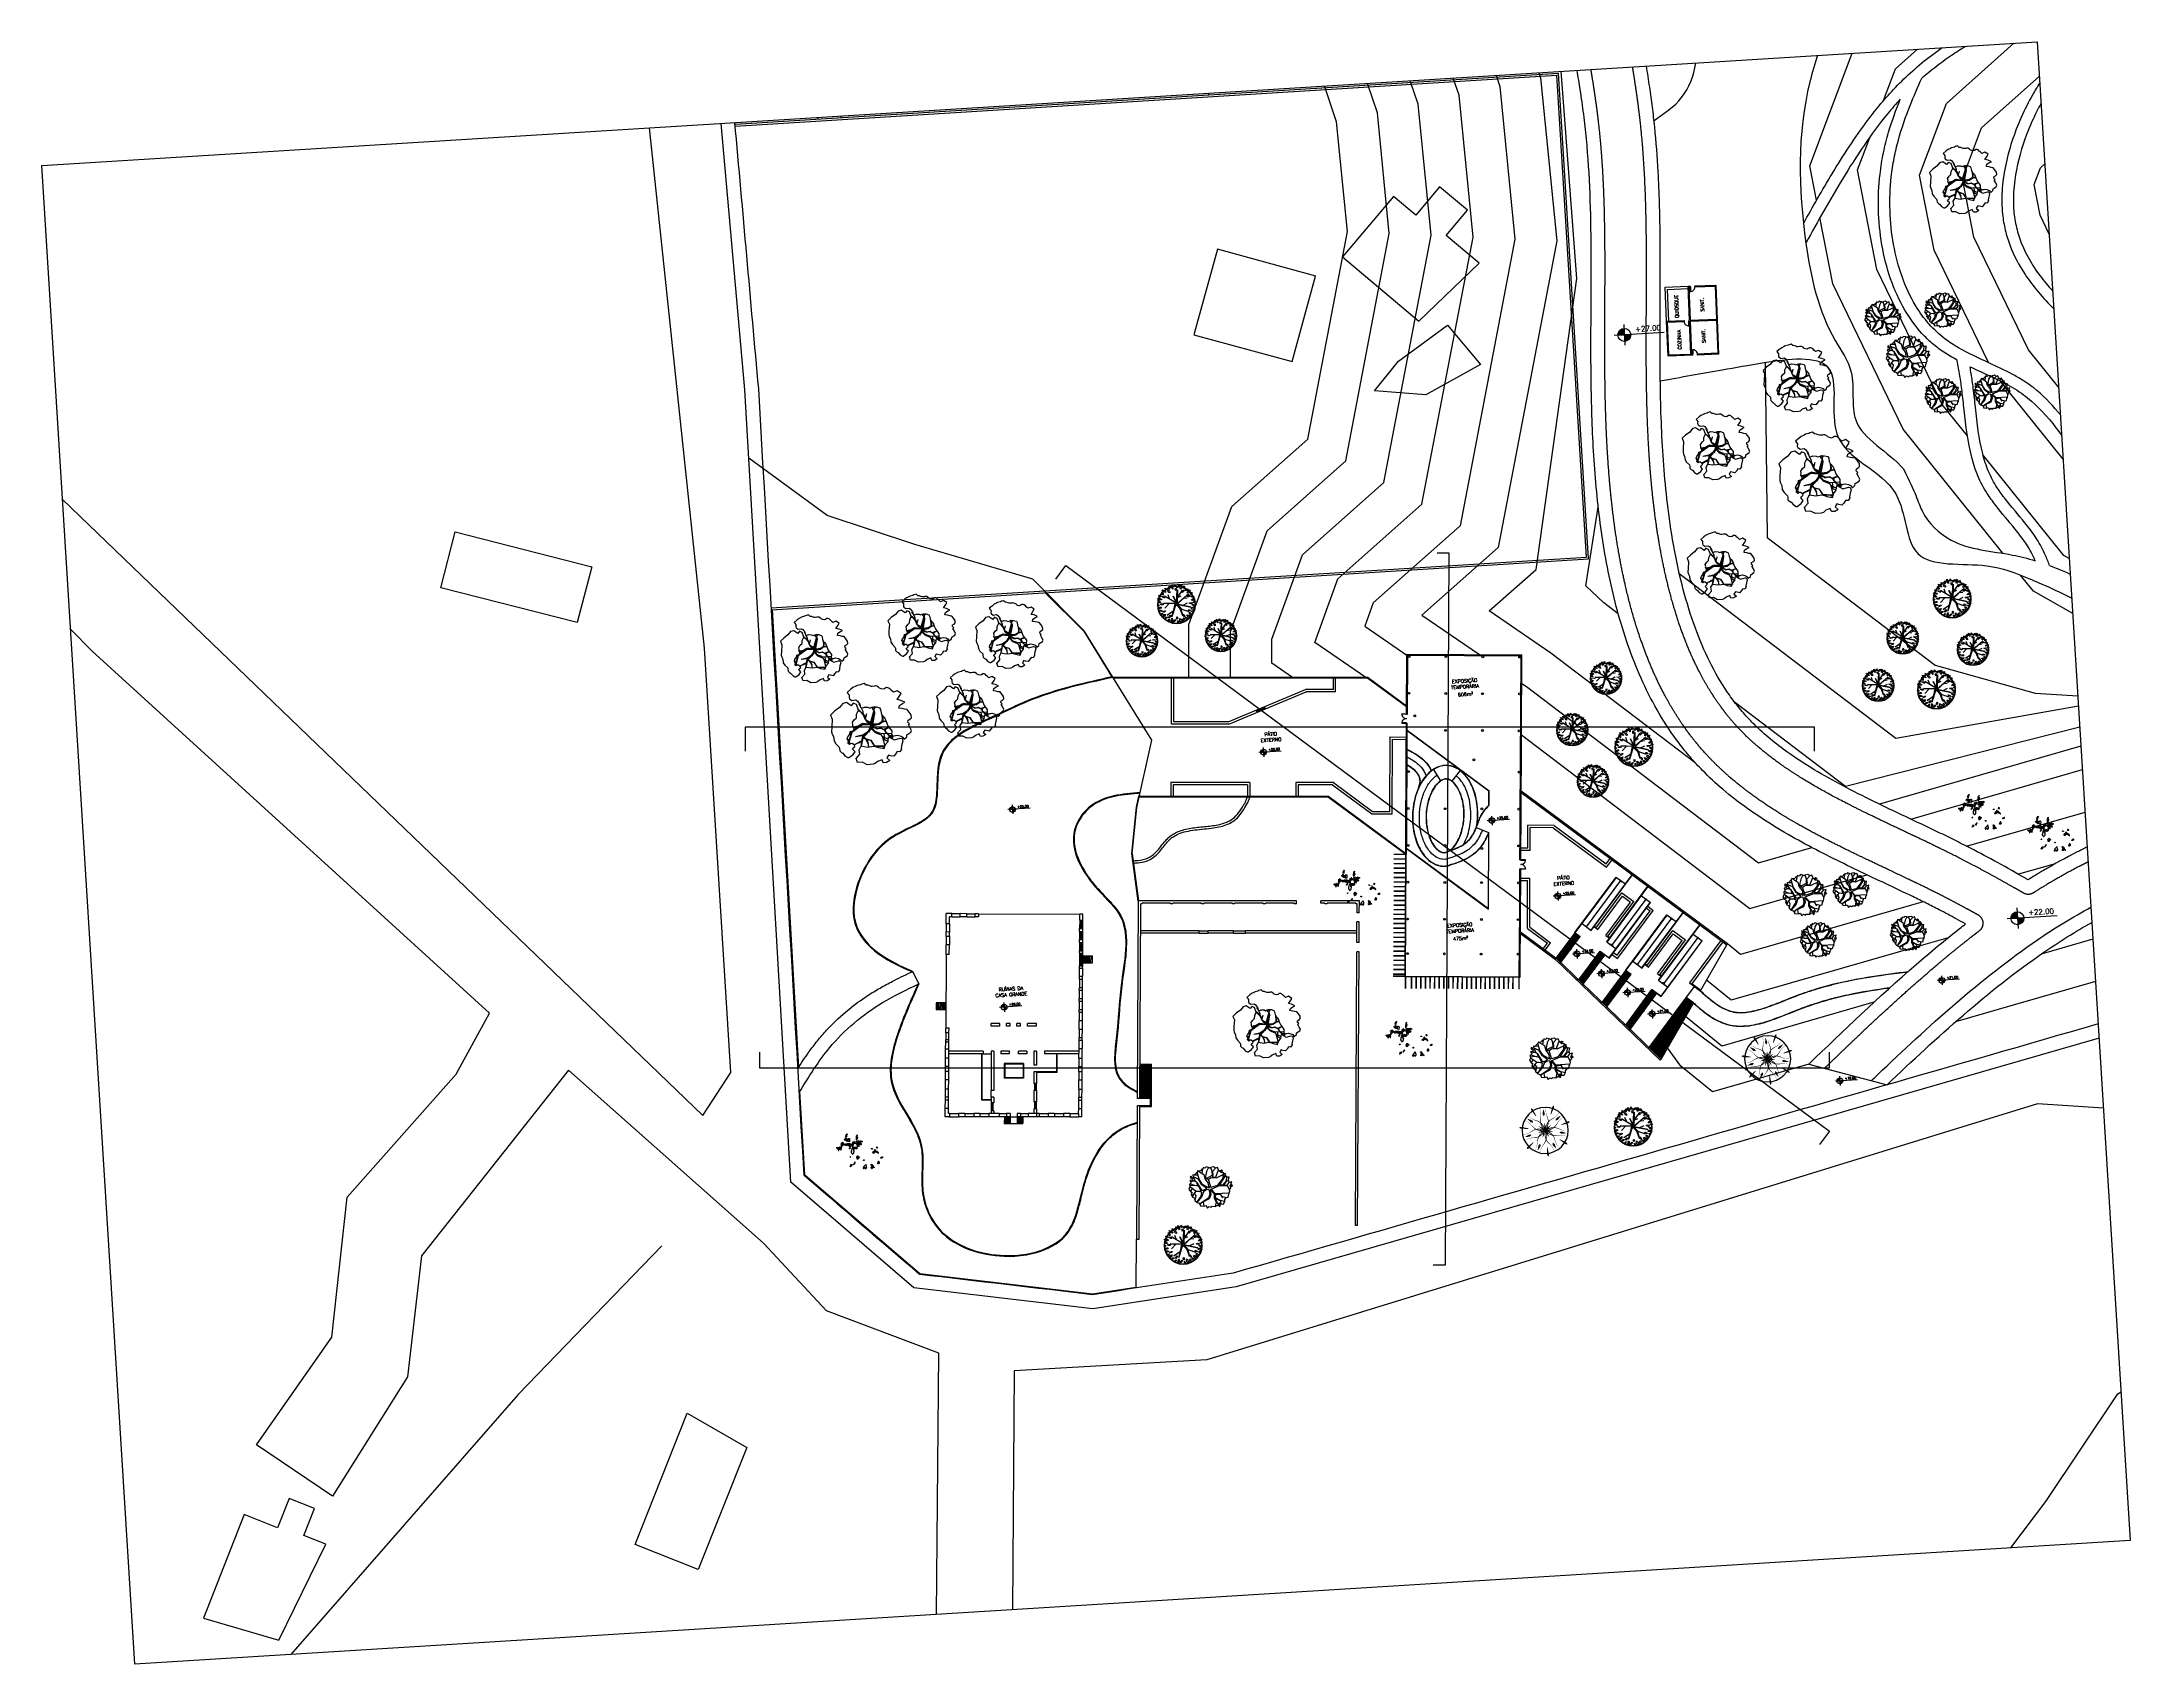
# Model space of a CAD drawing. Header units: millimetres. Extents: x 55520 to 96084, y -58491 to -49645.
# Drawn here: x 61535 to 61988.3, y -57765.6 to -57413.5 of the extents above; entities that cross this region are included whole.
import ezdxf
from ezdxf.enums import TextEntityAlignment as Align

# ---------------------------------------------------------------- set-up
doc = ezdxf.new("R2010")
doc.units = ezdxf.units.MM
for name, color, linetype in [('Alvenaria Corte', 30, 'Continuous'), ('Alvenaria Vista', 40, 'Continuous'), ('ARQ-COTAS', 1, 'Continuous'), ('ARQ-SÍMBOLOS', 2, 'Continuous'), ('ARQ-TEXTO2', 2, 'Continuous'), ('ARQ-TEXTO3', 3, 'Continuous'), ('Caminhos Principais', 13, 'Continuous'), ('Cinza', 9, 'Continuous'), ('Curvas de Nível', 10, 'Continuous'), ('Edificações', 6, 'Continuous'), ('Esquadrias', 241, 'Continuous'), ('Limite Terreno', 20, 'Continuous'), ('Limites', 250, 'Continuous'), ('Linha Fina', 100, 'Continuous'), ('Pilares', 181, 'Continuous'), ('Árvores Existentes', 114, 'Continuous')]:
    doc.layers.add(name, color=color, linetype=linetype)
doc.layers.add('Intervenções', color=1, linetype='Continuous', true_color=0xff0000)
doc.styles.add('ATTR', font='romans.shx', dxfattribs={"width": 0.8, "height": 0.470416})
doc.styles.add('ROMANS', font='romans.shx')

# ---------------------------------------------------------------- blocks, each defined once
blk = doc.blocks.new('Quiosque e Banheiro')
at = {"layer": 'Alvenaria Corte'}
for p, q in [((50023.93, -44631.27), (50022.12, -44638.44)), ((50024.07, -44631.51), (50022.31, -44638.49)), ((50023.93, -44631.27), (50024.41, -44631.39)), ((50024.07, -44631.51), (50024.37, -44631.58)), ((50024.41, -44631.39), (50024.37, -44631.58)), ((50025.38, -44631.63), (50025.33, -44631.83)), ((50025.33, -44631.83), (50029.6, -44632.9)), ((50025.38, -44631.63), (50029.84, -44632.76)), ((50029.84, -44632.76), (50026.17, -44647.3)), ((50029.6, -44632.9), (50027.84, -44639.88)), ((50015.51, -44644.61), (50017.37, -44637.24)), ((50015.75, -44644.46), (50017.51, -44637.48)), ((50017.37, -44637.24), (50021.05, -44638.17)), ((50017.51, -44637.48), (50021, -44638.37)), ((50022.07, -44638.63), (50020.31, -44645.62)), ((50022.26, -44638.68), (50020.5, -44645.66)), ((50021.05, -44638.17), (50021, -44638.37)), ((50022.02, -44638.42), (50021.97, -44638.61)), ((50021.97, -44638.61), (50022.07, -44638.63)), ((50022.02, -44638.42), (50022.12, -44638.44)), ((50022.26, -44638.68), (50027.79, -44640.08)), ((50022.31, -44638.49), (50027.84, -44639.88)), ((50027.79, -44640.08), (50026.03, -44647.06)), ((50020.74, -44645.93), (50015.51, -44644.61)), ((50020.31, -44645.62), (50015.75, -44644.46)), ((50020.79, -44645.74), (50020.5, -44645.66)), ((50020.74, -44645.93), (50020.79, -44645.74)), ((50021.71, -44646.18), (50021.76, -44645.98)), ((50026.17, -44647.3), (50021.71, -44646.18)), ((50026.03, -44647.06), (50021.76, -44645.98))]:
    blk.add_line(p, q, dxfattribs=at)
at = {"layer": 'Alvenaria Vista'}
for p, q in [((50017.37, -44637.24), (50019.18, -44630.07)), ((50017.85, -44637.36), (50019.54, -44630.67)), ((50019.18, -44630.07), (50023.93, -44631.27)), ((50019.54, -44630.67), (50023.81, -44631.75))]:
    blk.add_line(p, q, dxfattribs=at)
at = {"layer": 'Esquadrias'}
for points in [[(50024.37, -44631.58), (50024.41, -44631.59), (50024.17, -44632.56), (50024.12, -44632.55)], [(50021.97, -44638.61), (50021.92, -44638.6), (50021.68, -44639.57), (50021.73, -44639.58)], [(50020.79, -44645.74), (50020.84, -44645.75), (50021.08, -44644.78), (50021.04, -44644.77)]]:
    blk.add_lwpolyline(points, close=True, dxfattribs=at)
at = {"layer": 'Linha Fina'}
for centre, start, end in [((50024.38, -44631.61), 254.36, 347.2976), ((50021.94, -44638.63), 164.36, 257.2976), ((50020.82, -44645.72), 344.36, 77.2976)]:
    blk.add_arc(centre, 0.975, start, end, dxfattribs=at)
at = {"layer": 'ARQ-TEXTO2', "char_height": 0.75, "attachment_point": 1, "rotation": 75.8288, "style": 'ROMANS'}
for s, insert in [('QUIOSQUE', (50019.37, -44637.13)), ('SANIT.', (50025.07, -44637.34)), ('COZINHA', (50018, -44643.85)), ('SANIT.', (50023.43, -44643.98))]:
    blk.add_mtext(s, dxfattribs=dict(at, insert=insert))
blk = doc.blocks.new('Nível_Planta')
at = {"layer": 'ARQ-SÍMBOLOS', "ltscale": 0.1}
h = blk.add_hatch(color=1, dxfattribs=at)
h.dxf.hatch_style = 1
h.paths.add_polyline_path([(-0.25, 0), (0, 0), (0, 0.25, 0.414214)])
h.paths.add_polyline_path([(0.25, 0), (0, 0), (0, -0.25, 0.414214)])
at = {"layer": 'ARQ-SÍMBOLOS', "color": 1}
for p, q in [((1.535, 0), (-0.4, 0)), ((0, 0.4), (0, -0.4))]:
    blk.add_line(p, q, dxfattribs=at)
at = {"layer": 'ARQ-SÍMBOLOS', "color": 1, "ltscale": 0.1}
blk.add_line((-0.25, 0), (0.25, 0), dxfattribs=at)
at = {"layer": 'ARQ-SÍMBOLOS', "color": 1}
blk.add_circle((0, 0), 0.25, dxfattribs=at)
at = {"layer": 'ARQ-TEXTO2', "style": 'ROMANS'}
blk.add_attdef('NIVEL-ACABADO', text='', height=0.2, dxfattribs=at).set_placement((0.432, 0.034), align=Align.BOTTOM_LEFT)
blk = doc.blocks.new('ARBOL')
at = {"color": 0, "linetype": 'ByBlock'}
for p, q in [((-1.38, 4.17), (-1.34, 4.04)), ((-1.34, 4.13), (-1.36, 4.18)), ((-1.03, 4.39), (-1.22, 4.4)), ((-0.98, 4.41), (-1.2, 4.42)), ((-0.54, 4), (-1.03, 4.39)), ((-0.89, 4.31), (-0.91, 4.43)), ((-0.51, 4.01), (-0.89, 4.31)), ((-0.59, 4.07), (-0.58, 4.16)), ((-1.96, 2.94), (-2.14, 2.45)), ((-1.91, 2.92), (-2.12, 2.47)), ((-1.48, 3.05), (-1.91, 2.97)), ((-1.89, 2.94), (-1.5, 3.02)), ((-1.59, 3.28), (-1.84, 3.34)), ((-1.2, 3.55), (-1.65, 3.82)), ((-1.36, 3.28), (-1.61, 3.28)), ((-1.08, 3.42), (-1.6, 3.77)), ((-1.27, 3.33), (-1.59, 3.28)), ((-1.25, 3.33), (-1.48, 3.05)), ((-1.31, 3.32), (-1.48, 3.05)), ((-1.34, 4.04), (-1.35, 3.66)), ((-1.3, 3.64), (-1.34, 4.13)), ((-1.11, 3.42), (-1.27, 3.33)), ((-1.1, 3.37), (-1.25, 3.33)), ((-0.98, 3.4), (-1.2, 3.55)), ((-1.1, 3.37), (-0.97, 3.06)), ((-1.02, 3.29), (-1.08, 3.42)), ((-1.01, 3.45), (-0.91, 3.88)), ((-0.93, 3.01), (-1.01, 3.39)), ((-0.91, 3.05), (-0.98, 3.4)), ((-0.97, 3.44), (-0.9, 3.9)), ((-0.72, 2.68), (-0.94, 2.99)), ((-0.74, 2.76), (-0.93, 3.01)), ((-0.73, 2.8), (-0.91, 3.05)), ((-0.55, 2.67), (-0.73, 2.8)), ((-0.57, 2.67), (-0.33, 3.17)), ((-0.57, 2.67), (-0.29, 3.14)), ((-0.33, 3.17), (-0.54, 4)), ((-0.52, 4.03), (-0.53, 4.13)), ((-0.35, 3.49), (-0.51, 4.01)), ((-0.44, 2.8), (-0.26, 3.1)), ((-0.44, 2.7), (-0.22, 2.85)), ((-0.44, 2.67), (-0.44, 2.8)), ((-0.43, 2.66), (-0.26, 2.79)), ((-0.39, 2.61), (-0.13, 2.82)), ((-0.36, 3.57), (-0.3, 3.78)), ((-0.3, 3.45), (-0.35, 3.49)), ((-0.29, 3.14), (-0.34, 3.44)), ((-0.33, 3.51), (-0.26, 3.77)), ((-0.3, 3.47), (-0.24, 3.79)), ((-0.26, 3.14), (-0.3, 3.45)), ((-0.26, 2.79), (-0.11, 2.85)), ((-0.13, 2.82), (-0.02, 2.82)), ((-0.11, 2.85), (0.24, 2.85)), ((-0.02, 2.82), (0.26, 2.62)), ((0.05, 2.79), (0.29, 2.83)), ((0.21, 2.85), (0.55, 2.98)), ((0.24, 2.85), (0.46, 2.8)), ((0.33, 2.85), (0.56, 2.98)), ((0.46, 2.8), (0.72, 2.82)), ((0.55, 2.98), (0.62, 3.09)), ((0.59, 2.98), (0.7, 3.04)), ((0.85, 2.83), (1.01, 2.85)), ((-2.12, 2.47), (-2.28, 2.39)), ((-2.11, 2.44), (-2.19, 2.31)), ((-1.58, 2.24), (-2.19, 2.31)), ((-1.77, 2.22), (-1.97, 2)), ((-1.68, 1.8), (-1.89, 1.63)), ((-1.87, 1.62), (-1.68, 1.75)), ((-1.51, 2.25), (-1.86, 1.94)), ((-1.83, 2.17), (-1.41, 2.04)), ((-1.8, 1.52), (-1.79, 1.53)), ((-1.36, 2.27), (-1.77, 2.22)), ((-1.68, 1.75), (-1.76, 1.59)), ((-1.64, 1.78), (-1.72, 1.6)), ((-1.35, 1.93), (-1.68, 1.8)), ((-1.32, 1.91), (-1.64, 1.78)), ((-1.33, 2.25), (-1.56, 1.59)), ((-1.11, 2.58), (-1.41, 2.27)), ((-1.1, 2.57), (-1.36, 2.27)), ((-1.17, 1.95), (-1.35, 1.93)), ((-1.19, 1.88), (-1.32, 1.91)), ((-1.31, 2.27), (-1.04, 2.58)), ((-1.19, 1.95), (-1.16, 1.62)), ((-0.99, 2.12), (-1.17, 1.96)), ((-1.04, 2.05), (-1.17, 1.95)), ((-1.16, 1.59), (-1.15, 1.94)), ((-0.77, 2.71), (-1.11, 2.58)), ((-0.73, 2.67), (-1.1, 2.57)), ((-0.97, 2.1), (-1.04, 2.05)), ((-0.93, 2.41), (-0.99, 2.12)), ((-0.92, 2.35), (-0.97, 2.1)), ((-0.57, 2.67), (-0.92, 2.35)), ((-0.91, 2.4), (-0.69, 2.7)), ((-0.63, 2.68), (-0.91, 2.4)), ((-0.55, 2.67), (-0.74, 2.76)), ((-0.63, 2.59), (-0.71, 2.14)), ((-0.57, 2.67), (-0.7, 2.12)), ((-0.7, 2.12), (-0.63, 1.84)), ((-0.65, 1.83), (-0.68, 1.66)), ((-0.68, 1.66), (-0.67, 1.63)), ((-0.62, 1.8), (-0.66, 1.67)), ((-0.66, 1.67), (-0.65, 1.63)), ((-0.55, 2.48), (-0.65, 2.13)), ((-0.65, 2.13), (-0.61, 1.86)), ((-0.63, 1.84), (-0.5, 1.76)), ((-0.61, 1.86), (-0.45, 1.78)), ((-0.57, 2.67), (-0.5, 2.48)), ((-0.49, 2.73), (-0.51, 2.67)), ((-0.51, 2.67), (-0.46, 2.49)), ((-0.5, 2.48), (0.11, 2.1)), ((-0.5, 1.76), (-0.26, 1.69)), ((-0.46, 2.49), (-0.44, 2.67)), ((-0.45, 1.78), (-0.21, 1.71)), ((-0.42, 2.63), (0.23, 2.13)), ((-0.42, 2.58), (0.08, 2.2)), ((-0.41, 2.46), (-0.42, 2.58)), ((0.07, 2.15), (-0.41, 2.46)), ((0.08, 2.2), (-0.35, 2.48)), ((0.23, 2.13), (0.07, 2.15)), ((0.11, 2.1), (0.32, 2.08)), ((0.26, 2.13), (0.37, 2.13)), ((0.32, 2.08), (0.44, 1.93)), ((0.37, 2.13), (0.51, 2.16)), ((0.43, 2.06), (0.47, 1.98)), ((0.44, 2.06), (0.5, 2.09))]:
    blk.add_line(p, q, dxfattribs=at)
for q in [(-0.27, 3.28), (-0.26, 3.28)]:
    blk.add_line((-0.27, 3.28), q)
at = {"color": 0, "linetype": 'ByBlock', "flags": 128}
for points in [[(-2.06, 1.57), (-2.1, 1.18), (-2.16, 1.08), (-2.33, 1.09), (-2.52, 1.23), (-2.72, 1.36), (-2.8, 1.37), (-2.92, 1.55), (-2.84, 1.69), (-2.96, 1.87), (-3.04, 2.03), (-2.93, 2.21), (-2.84, 2.32), (-2.97, 2.49), (-3.21, 2.38), (-3.25, 2.63), (-3.18, 2.83), (-2.96, 2.83), (-2.96, 3.15), (-3.03, 3.35), (-3.02, 3.5), (-2.9, 3.87), (-2.63, 4.1), (-2.53, 4.4), (-2.25, 4.38), (-2.08, 4.05), (-1.78, 3.98), (-1.6, 3.76), (-1.82, 3.41), (-1.89, 3.14), (-1.94, 2.95), (-2.13, 2.74), (-2.33, 2.43), (-2.13, 2.27), (-1.99, 2.01), (-1.72, 1.86), (-2.06, 1.57)], [(-2.01, 4.81), (-1.93, 4.5), (-1.8, 4.29), (-1.57, 4.38), (-1.52, 4.31), (-1.47, 4.17), (-1.38, 4.17), (-1.23, 4.26), (-1.2, 4.36), (-1.23, 4.45), (-1.13, 4.5), (-1.06, 4.48), (-0.97, 4.41), (-0.82, 4.45), (-0.72, 4.36), (-0.6, 4.17), (-0.45, 4.08), (-0.47, 3.89), (-0.39, 3.77), (-0.18, 3.8), (-0.09, 3.75), (0.07, 3.72), (0.18, 3.54), (0.25, 3.36), (0.47, 3.26), (0.67, 3.04), (1.06, 3.03), (1.23, 3.19), (1.12, 3.38), (1.43, 3.59), (1.47, 3.85), (1.3, 4.14), (1.2, 4.54), (1.06, 4.88), (0.77, 4.88), (0.29, 5.11), (0.01, 5.24), (-0.15, 5.26), (-0.34, 5.24), (-0.61, 5.31), (-0.83, 5.27), (-1.12, 5.14), (-1.22, 5.16), (-1.37, 5.21), (-1.51, 5.15), (-1.59, 5.08), (-1.83, 5), (-1.98, 4.88), (-2.01, 4.81)], [(-1.68, 1.61), (-1.79, 1.58), (-1.8, 1.41), (-1.82, 1.29), (-1.94, 1.13), (-2.05, 1.02), (-2.24, 0.96), (-2.17, 0.75), (-2.05, 0.68), (-1.99, 0.38), (-1.9, 0.29), (-1.7, 0.31), (-1.46, 0.34), (-1.43, 0.25), (-1.3, 0.31), (-1.18, 0.25), (-1.16, 0.11), (-1.11, -0.01), (-0.93, -0.07), (-0.71, -0.02), (-0.5, 0.04), (-0.42, 0.19), (-0.32, 0.33), (-0.21, 0.51), (-0.06, 0.41), (-0.01, 0.18), (0, 0), (0.21, 0.2), (0.35, 0.41), (0.53, 0.14), (0.64, 0.02), (0.89, 0.19), (0.89, 0.45), (1.05, 0.53), (1.14, 0.57), (1.26, 0.63), (1.31, 0.68), (1.36, 0.79), (1.33, 0.91), (1.33, 1.01), (1.41, 1.13), (1.5, 1.2), (1.58, 1.24), (1.69, 1.33), (1.73, 1.41), (1.74, 1.48), (1.78, 1.61), (1.81, 1.68), (1.87, 1.74), (1.95, 1.83), (2.01, 1.95), (2.17, 2.03), (2.19, 2.2), (2.18, 2.29), (2.21, 2.52), (2.2, 2.62), (2.19, 2.83), (2.14, 3), (2.04, 3.3), (1.96, 3.28), (1.83, 3.24), (1.68, 3.31), (1.59, 3.31), (1.42, 3.21), (1.36, 2.95), (1.25, 2.88), (0.99, 2.81), (0.8, 2.84), (0.71, 2.82), (0.71, 2.6), (0.61, 2.4), (0.51, 2.31), (0.51, 2.16), (0.5, 2.05), (0.42, 1.87), (0.28, 1.69), (0.16, 1.68), (-0.06, 1.73), (-0.2, 1.72), (-0.43, 1.62), (-0.72, 1.63), (-1.02, 1.63), (-1.26, 1.56), (-1.42, 1.52), (-1.66, 1.63), (-1.68, 1.61)]]:
    blk.add_lwpolyline(points, dxfattribs=at)
blk = doc.blocks.new('tree top 2_cad-block.com')
at = {"color": 0}
for points in [[(-2521, -35), (-2642, -157, -0.0890086), (-2704, -201, -0.0961625), (-2788, -221, -0.1232156), (-2815, -216, -0.2232863), (-2832, -195), (-2820, -195, 0.076603), (-2800, -190, 0.8998294), (-2803, -178, -1.0380912), (-2803, -175, 0.9868107), (-2804, -164, -0.5444537), (-2808, -158, 0.4328057), (-2811, -153, -0.37258), (-2825, -130, 0.5590721), (-2838, -119, -0.2503733), (-2846, -118, 0.0279978), (-2881, -93, 0.0320506), (-2921, -71), (-2893, -56, 0.1880264), (-2871, -32, -0.8846222), (-2865, -33, 0.5084994), (-2842, -54, -0.1675556), (-2816, -57, 0.3711434), (-2785, -49, -0.522163), (-2758, -49, 0.955418), (-2741, -38, -1.6107113), (-2726, -37, 0.5234518), (-2718, -51, -0.2122453), (-2683, -68, 0.2555192), (-2651, -81, 0.1656774), (-2632, -71, 0.1410107), (-2623, -55, 0.6427079), (-2631, -49, -0.6781609), (-2639, -42, -0.4723062), (-2631, -38, 1.0104854), (-2623, -24, -0.4558183), (-2626, -9, -0.6194846), (-2620, -10, 0.8275703), (-2606, -9, -0.6593286), (-2587, -3, 0.6391992), (-2574, 1, -1.1218141), (-2563, -2, 0.1984541), (-2563, -12, -0.6212835), (-2566, -16, 0.9654746), (-2572, -36, -0.3542217), (-2567, -44, -0.4150768), (-2573, -49, 0.6549973), (-2582, -65, 0.2434178), (-2567, -72, 0.2783374), (-2555, -65, -0.0801501), (-2534, -36, -0.3729666), (-2521, -35, -0.7813375)], [(-2298, 149), (-2279, 158, -0.0641627), (-2238, 173, 0.1029258), (-2134, 218, -0.0012253), (-2060, 270), (-2122, 356), (-2166, 342, 0.0312291), (-2281, 297, -0.5468664), (-2289, 302, -0.3522141), (-2283, 309), (-2128, 366), (-2151, 392, 0.0621445), (-2222, 455, -0.0041832), (-2238, 466), (-2240, 460, -0.4752738), (-2249, 456, 0.0147312), (-2263, 462), (-2257, 450, -0.1801425), (-2256, 430, -0.5221031), (-2277, 423, 0.0063668), (-2297, 438), (-2296, 428, -0.1054688), (-2298, 392, -0.5861965), (-2314, 388, 0.58716), (-2319, 387, -0.1256017), (-2329, 369, -0.6125551), (-2348, 375, 0.45834), (-2354, 378, -0.3314998), (-2372, 384), (-2376, 376, -0.4925465), (-2398, 375, 0.393664), (-2409, 376), (-2393, 363, 0.2000121), (-2385, 361, -0.5064324), (-2374, 349, 0.9494605), (-2366, 347, -0.7382551), (-2349, 347, 0.4413854), (-2343, 344, -0.1217148), (-2330, 346, -0.3363445), (-2327, 342, 0.6524899), (-2323, 341, -0.7019602), (-2310, 337, -0.1773692), (-2315, 321, -0.5395515), (-2323, 321, 0.6087793), (-2328, 321, -0.1726816), (-2339, 310, -0.5080936), (-2351, 317, 0.1484901), (-2354, 325, 0.5719314), (-2361, 324, -0.134437), (-2371, 310, 0.1042936), (-2381, 297, 0.4360199), (-2378, 287, -0.7971485), (-2380, 272, 0.5570891), (-2386, 261, 0.2324154), (-2375, 253, -0.7672249), (-2373, 237, -0.1751022), (-2384, 237, 1.1730552), (-2385, 228, -1.4226731), (-2390, 214, 0.3745724), (-2395, 214, 0.518418), (-2395, 210, -0.7241294), (-2397, 194, 0.5845703), (-2401, 182, -0.2628245), (-2400, 172, 0.3851627), (-2398, 169, 0.1121709), (-2387, 167), (-2348, 160), (-2325, 155, -0.0111197), (-2298, 149, 0.3768776)], [(-1788, 607), (-1746, 639, -0.0978742), (-1697, 662, -0.128018), (-1675, 662, -0.3073786), (-1658, 643), (-1656, 619), (-1665, 617, 0.2953204), (-1675, 604, -0.1821223), (-1677, 600, 0.4948838), (-1677, 593, -0.1954535), (-1665, 576, -0.0803164), (-1664, 568, 0.2782458), (-1656, 549), (-1788, 607), (-1879, 663, -0.0971124), (-2017, 789), (-2010, 796, 0.4113214), (-2010, 805, -0.5002552), (-2009, 813), (-2003, 807, 1.1227601), (-1988, 825, -0.7438064), (-1986, 830, -0.311104), (-1973, 821, 0.5149116), (-1953, 816, -0.3137906), (-1946, 816, 0.452196), (-1930, 822, 0.4101434), (-1947, 863, -0.969955), (-1945, 869, -0.0632903), (-1909, 851, 0.3558058), (-1888, 853, 0.5108276), (-1890, 866, -0.1083597), (-1903, 877, -1.1771881), (-1898, 880, 0.3313886), (-1879, 867, 0.5828312), (-1873, 880, 0.1540492), (-1902, 904, -0.894376), (-1901, 907, 0.1297655), (-1872, 911, 0.905698), (-1877, 930, -1.1243401), (-1878, 936, 0.426186), (-1866, 947, -1.2828614), (-1863, 946, 0.3545521), (-1859, 923, 0.2960964), (-1829, 918, -0.551146), (-1818, 911, -0.351024), (-1827, 900, -0.2209743), (-1832, 901, 0.6004655), (-1858, 889, 0.5502234), (-1843, 878, 0.0152474), (-1824, 886, 0.362883), (-1819, 896, -0.4519835), (-1815, 902, -0.2146348), (-1792, 895, -0.3129134), (-1788, 877, -0.3818867), (-1794, 874, 0.3179798), (-1813, 867, 0.1321133), (-1825, 833, 0.618764), (-1819, 830, -0.3588635), (-1806, 828, -0.3046051), (-1805, 822, 0.6029985), (-1803, 819, -0.442928), (-1781, 803, 0.2615743), (-1774, 791, -0.8055215), (-1775, 783, 0.1407991), (-1790, 780, 0.1817606), (-1798, 770, 0.2070166), (-1797, 758, -0.1184591), (-1792, 740, -0.2172553), (-1800, 723, 0.6278138), (-1796, 710, -0.409067), (-1785, 695, -0.6792317), (-1792, 694, 0.2537093), (-1803, 699, -0.3305944), (-1806, 702, 0.9280435), (-1814, 700, -0.6310562), (-1820, 696, -0.0309771), (-1825, 699, 0.530217), (-1835, 695, -0.5326488), (-1845, 691, 0.0979406), (-1859, 698, 0.1263509), (-1880, 698, 0.7907453), (-1880, 689, -0.1463997), (-1847, 671, -0.6802053), (-1851, 661, 0.0322211), (-1875, 660)], [(-1845, 1069), (-1847, 1084, -0.0888148), (-1845, 1113), (-1816, 1209, -0.089515), (-1760, 1319, -0.039705), (-1714, 1370), (-1682, 1362), (-1680, 1351, 0.1360802), (-1671, 1336), (-1687, 1332, 0.4657322), (-1697, 1311, -0.5628321), (-1700, 1307, 0.4668338), (-1711, 1297, -0.5817075), (-1715, 1294, 0.8145472), (-1727, 1279, -0.7340543), (-1734, 1267, 0.6432711), (-1748, 1250, -0.1623287), (-1743, 1216, -0.3766121), (-1756, 1205, 0.4197182), (-1769, 1193, 0.180092), (-1763, 1175, -0.2678467), (-1759, 1151, 0.0235323), (-1774, 1106, 0.2078867), (-1770, 1078), (-1783, 1074, 0.5005939), (-1797, 1042, -1.2686227), (-1804, 1040, -0.0101597), (-1805, 1066, 0.5889608), (-1830, 1080, 0.2520972), (-1838, 1066, -0.6018371), (-1845, 1069, -0.7184847)], [(-1716, 178), (-1596, 173, 0.0391797), (-1533, 175, 0.0258852), (-1289, 215, -0.2676897), (-1279, 212, -0.08339), (-1271, 200, 0.702426), (-1261, 200, -0.583324), (-1255, 202, 0.0919468), (-1249, 197, 0.6366668), (-1242, 203, -0.1020233), (-1242, 216), (-1234, 212, 0.1775075), (-1222, 211), (-1230, 200, 0.2426834), (-1239, 151), (-1260, 173), (-1260, 179, 0.1500916), (-1263, 190, 0.2208688), (-1271, 196, -0.1092321), (-1285, 201, 0.6351344), (-1294, 196, 0.0165574), (-1292, 183), (-1299, 189, 0.8832326), (-1320, 173, 0.0850943), (-1312, 164), (-1323, 167, 0.9733571), (-1332, 138, -0.1065405), (-1314, 126), (-1334, 127, 1.2350181), (-1328, 98, -0.5171403), (-1321, 92, -0.2463457), (-1325, 83, 0.5544228), (-1322, 57, -0.340995), (-1318, 47), (-1365, 24, -0.0076053), (-1468, -26, -0.5281917), (-1477, -21, -0.0717228), (-1476, -10), (-1465, -7, 0.9067743), (-1467, 16, 0.0687199), (-1497, 12, -0.620262), (-1504, 19, -0.2748983), (-1489, 30, 0.8524007), (-1487, 62, 0.1084811), (-1527, 62, -0.9733529), (-1530, 75, 0.8107524), (-1533, 112, 0.1954413), (-1558, 105, -1.1287238), (-1560, 110, 0.4275762), (-1551, 134, 0.5336135), (-1574, 137, -0.1626712), (-1597, 124, 0.2543295), (-1610, 114, -0.5309186), (-1623, 111, 0.858905), (-1648, 92, -0.4914229), (-1660, 65, -0.602763), (-1676, 83, -0.145022), (-1663, 100, 0.3744642), (-1660, 115, -0.6730883), (-1648, 130, 0.9702282), (-1641, 150, 0.1714486), (-1692, 151, -0.6567947), (-1716, 178, -1.9565204)], [(-1708, 671), (-1699, 673, -0.0944696), (-1677, 674, 0.0451012), (-1669, 674, 0.4897826), (-1665, 680, -0.0584458), (-1670, 710, 0.2922658), (-1680, 723, 0.33801), (-1706, 715, 0.1664054), (-1711, 697, 0.041311), (-1708, 671, 0.824584)], [(-1460, 839), (-1449, 686, -0.0880999), (-1454, 634, 0.0566591), (-1479, 485), (-1607, 527), (-1637, 685), (-1619, 692, 0.2730755), (-1610, 704, 0.4263509), (-1615, 709, 0.1545401), (-1635, 704), (-1632, 713), (-1619, 715, 0.2694917), (-1605, 727, 0.5355493), (-1613, 737, 0.0936261), (-1631, 732), (-1627, 740, 0.2682835), (-1628, 758, 0.5646656), (-1644, 757), (-1641, 767, 0.7272871), (-1650, 773, -1.6785185), (-1651, 777, 0.2069037), (-1632, 778, 0.8583424), (-1637, 791, -0.9215858), (-1638, 797, 0.1825954), (-1630, 805, 0.479196), (-1634, 816, -0.635433), (-1636, 825), (-1627, 818, -0.1477411), (-1620, 807, 0.5755492), (-1607, 804, 0.3824742), (-1606, 821, 0.1877416), (-1629, 833, -0.7887156), (-1629, 835, 0.1915233), (-1616, 847, -0.517478), (-1610, 848, -0.1113428), (-1598, 828, 0.3503355), (-1581, 817, -0.0668846), (-1551, 816, 0.7158722), (-1541, 832, -0.5055995), (-1540, 838, -0.421765), (-1532, 835, 0.1874763), (-1508, 811, 0.6315543), (-1492, 824, 0.2511158), (-1514, 847, -0.9447193), (-1513, 851, 0.126923), (-1475, 853, -0.5977669), (-1460, 839, 0.8439111)], [(-918, 375), (-904, 379, -0.1462754), (-875, 377, 0.0261025), (-840, 366, 0.7517321), (-838, 370), (-865, 397, 0.0199993), (-971, 496, 0.213727), (-1003, 505, 0.6266888), (-1004, 500), (-945, 414), (-918, 375)], [(-627, 111), (-549, 83), (-547, 74, 0.3467913), (-540, 68), (-545, 56, 0.2049483), (-544, 31, 0.3868267), (-535, 27, 0.1082969), (-519, 37), (-535, 19, 0.7150714), (-521, -6, 0.2259886), (-498, 10, -1.0633544), (-493, 7, -0.176207), (-516, -8, 1.02865), (-510, -29, -0.8848716), (-504, -41, 1.2376605), (-490, -57, -0.1481279), (-468, -39, -1.2513496), (-466, -50, 0.3197457), (-480, -59, -0.4017919), (-521, -77, -0.3283462), (-533, -60, 0.5854544), (-552, -48, -0.7209368), (-567, -34, 0.3518152), (-575, -3, 0.0295062), (-603, 16, -1.2079974), (-597, 23, 0.8358174), (-587, 28, 0.2749729), (-617, 55), (-620, 71, 0.0281474), (-627, 111, -2.9463153)], [(-2455, -327), (-2428, -250, 0.1546492), (-2428, -230, 0.0203162), (-2433, -215), (-2483, -274), (-2479, -277, -0.4489073), (-2478, -289, 0.3941596), (-2477, -295, -0.2666999), (-2475, -304, 0.4630503), (-2470, -310, -0.4334486), (-2465, -317, 0.5436149), (-2455, -327, -0.3074162)], [(-1326, -2008), (-1453, -2012), (-1460, -2017), (-1461, -2021, -0.3007956), (-1468, -2028, -0.3630703), (-1475, -2024, 0.9491802), (-1478, -2025, -1.1032217), (-1488, -2026, -0.0612703), (-1487, -2017, 1.0948551), (-1490, -2017, -0.4762259), (-1498, -2024, -0.4789334), (-1502, -2017, 1.5302489), (-1508, -2017, -0.5682038), (-1518, -2030, 0.7181862), (-1524, -2045, 0.2821179), (-1507, -2048, -0.2355259), (-1485, -2051, 0.2061579), (-1452, -2056, -0.6228075), (-1437, -2075, -0.1756126), (-1456, -2095, -0.2438775), (-1494, -2094, 0.3511272), (-1518, -2098, -0.523331), (-1535, -2096, 0.5226315), (-1547, -2095, 0.1506661), (-1556, -2114, -0.1278782), (-1574, -2160, 1.6334507), (-1565, -2161, -1.2130645), (-1552, -2160, 0.2636628), (-1550, -2165, -0.4324742), (-1549, -2172, 0.0559175), (-1554, -2180, -0.4277185), (-1564, -2183, 0.8189101), (-1568, -2188, 0.3380972), (-1555, -2191), (-1515, -2169, 0.0458571), (-1411, -2100, 0.0523488), (-1324, -2012, 0.6376671), (-1326, -2008, 1.4819304)], [(-1468, -121), (-1447, -154, -0.410895), (-1449, -161), (-1486, -198, 0.1532465), (-1495, -218, -0.0666617), (-1503, -242, 0.0024741), (-1512, -262), (-1522, -251, 0.1493205), (-1548, -237, -0.2731572), (-1559, -227), (-1540, -220, 0.1917685), (-1531, -212, -0.3886234), (-1523, -210, 0.5154797), (-1515, -205, -0.2749296), (-1510, -198, 0.3850709), (-1504, -184), (-1499, -181, 0.6026237), (-1499, -170, -0.6702904), (-1498, -161, -0.1605484), (-1487, -161, 0.2245122), (-1483, -150, -0.3380293), (-1480, -147, 0.0031619), (-1470, -144, 0.21648), (-1468, -121, -1.4948685)], [(-1396, -33), (-1467, -68), (-1453, -97), (-1429, -132), (-1409, -90, 0.0547396), (-1391, -41, 0.3982078), (-1396, -33, 1.0402745)], [(-1027, -1745), (-1094, -1826, 0.0329915), (-1122, -1865, 0.016338), (-1139, -1893, -0.0752896), (-1194, -1966), (-1188, -1970), (-1180, -1969, 0.2571688), (-1169, -1961, -0.6512569), (-1162, -1961, 0.5360872), (-1149, -1963, -0.4021564), (-1133, -1962), (-1101, -1952), (-1083, -1948), (-1085, -1934, 0.2759205), (-1096, -1921, -0.5873595), (-1101, -1898, -0.3201603), (-1079, -1896, 0.7725122), (-1076, -1893, -0.0162657), (-1082, -1881, -0.171537), (-1085, -1856, -0.543591), (-1070, -1851, -0.1545028), (-1049, -1879, 1.0396474), (-1045, -1878, 0.0466167), (-1064, -1842, -0.500819), (-1056, -1819, -0.3942574), (-1030, -1832, 0.0224477), (-1019, -1856, 0.6249006), (-1015, -1856, 0.2988017), (-1017, -1841, -0.3504043), (-1018, -1801, -0.5572837), (-1004, -1802), (-1010, -1770, 0.0347025), (-1015, -1750, 0.4835637), (-1027, -1745, 2.5981062)], [(-770, -1327), (-713, -1304), (-590, -1296), (-526, -1260, -0.054713), (-481, -1240, 0.5147607), (-480, -1236), (-506, -1219), (-514, -1220), (-520, -1221, 0.341554), (-526, -1227, -0.9562578), (-539, -1226, 0.3775739), (-544, -1219, -0.1252622), (-560, -1212, -0.3451817), (-564, -1199, 0.4399439), (-568, -1190, -0.4372377), (-575, -1172), (-636, -1149, 0.1465021), (-654, -1147), (-675, -1151, -0.196547), (-690, -1148), (-729, -1132, 0.3752895), (-752, -1139), (-757, -1155), (-750, -1164, 0.5553929), (-747, -1164, -0.7916161), (-736, -1168, -0.2974615), (-738, -1171, 0.6758088), (-738, -1174, -0.3929509), (-735, -1181, -0.3703968), (-739, -1183, 0.7160636), (-740, -1185, -0.6282639), (-743, -1193, 0.5131683), (-745, -1196, -0.5332072), (-751, -1205, 0.2993089), (-762, -1212, -0.679189), (-772, -1211, 0.7401701), (-774, -1211, -0.9447357), (-780, -1210, -0.1317429), (-778, -1204, -0.3445443), (-775, -1203, 0.4998713), (-773, -1202, 0.2410119), (-774, -1198, -0.3164561), (-776, -1187), (-783, -1196, -0.1337991), (-807, -1217, 0.1876907), (-832, -1243), (-827, -1250, 0.2911255), (-822, -1251, -0.7066992), (-819, -1257, 0.5555419), (-818, -1259, -0.3475486), (-815, -1263, 0.48264), (-813, -1264, -1.3941192), (-813, -1272, 0.1626069), (-822, -1271, 0.7184905), (-822, -1275, -0.4333456), (-820, -1281, -0.149293), (-824, -1285), (-819, -1286, -0.535485), (-816, -1292, 0.3003219), (-816, -1295, 0.6370643), (-812, -1295, -0.2439192), (-809, -1291, -0.5033236), (-807, -1293), (-805, -1291, -0.5081991), (-800, -1292, -0.303598), (-801, -1295, 0.3579568), (-801, -1295, 0.5593764), (-799, -1295, -0.2207996), (-794, -1291, -0.560543), (-792, -1293, -0.1393082), (-794, -1296), (-792, -1295, 0.1675718), (-790, -1293, -1.0229206), (-788, -1294, -0.1820123), (-789, -1296), (-788, -1296), (-786, -1294, 0.2528945), (-786, -1293, -0.8950421), (-784, -1292, -0.2218263), (-784, -1296, 0.4253828), (-784, -1297, 0.0602723), (-777, -1299, -0.4933094), (-773, -1306, 0.0043022), (-777, -1315, 0.5033288), (-770, -1327, -1.5652264)], [(-753, -1340), (-714, -1325, -0.0921855), (-694, -1321), (-616, -1320, -0.3701362), (-612, -1323, -0.2593577), (-613, -1328), (-650, -1384, -0.0149919), (-674, -1418, -0.2391573), (-702, -1432), (-744, -1433), (-737, -1426, 0.8480829), (-745, -1415, -0.2453097), (-754, -1414, -0.1818071), (-763, -1403, 0.5284615), (-769, -1402), (-765, -1398, 0.4981628), (-767, -1391, -0.7230754), (-767, -1388, -0.1829883), (-760, -1389, 0.3421269), (-754, -1389, 0.5780421), (-757, -1377), (-745, -1374, -0.0829285), (-733, -1373, 0.7106465), (-729, -1365, 0.2930938), (-745, -1362), (-740, -1359, 1.0444741), (-746, -1349, 0.0456815), (-746, -1349, 0.7127287), (-753, -1340, 2.6636827)], [(-695, -1064), (-682, -1064, -0.2674555), (-677, -1067), (-654, -1118, -0.4046312), (-658, -1131), (-680, -1136, -0.1838448), (-686, -1135), (-726, -1118), (-721, -1113), (-713, -1112, 0.6492354), (-710, -1101, -0.954379), (-707, -1098, 0.4613931), (-694, -1094, 0.228418), (-694, -1087, -0.4289077), (-692, -1083, 0.6116379), (-695, -1064, 1.4561831)], [(-20, -1630), (-75, -1628), (-75, -1620, -0.0885967), (-62, -1539, -0.7099305), (-55, -1539, 0.4740029), (-42, -1544, -0.4723834), (-34, -1547, 0.2834104), (-21, -1558, -1.2515658), (-24, -1565, 0.2376748), (-44, -1563, 0.2676763), (-52, -1573, 0.5400016), (-45, -1580, -0.3184359), (-35, -1584, 0.1407798), (-23, -1595, -0.5088092), (-22, -1601, 0.6142402), (-16, -1616, -0.5830745), (-12, -1626, -0.2740933), (-20, -1630, -6.8249212)], [(707, -2070), (792, -2108), (843, -2125), (842, -2130, -0.5258811), (836, -2133, 0.6875414), (832, -2136, -1.1570186), (827, -2136, 0.9346644), (814, -2135, -0.8291149), (809, -2135, 0.7708866), (802, -2135, -0.1021642), (799, -2141, -0.9585515), (795, -2137, 0.3910208), (794, -2132, -0.3484094), (794, -2128, 0.7848396), (789, -2124, -0.2250558), (774, -2126, 0.5605323), (769, -2130, -0.1002994), (769, -2144, 0.0759724), (768, -2182), (746, -2177), (734, -2147), (737, -2144), (740, -2148, 0.5106547), (751, -2147, 0.1004084), (759, -2126, -0.1675714), (763, -2118, 0.7450789), (760, -2112, 0.3494482), (754, -2119, 0.0082204), (754, -2119, -0.9698229), (752, -2119, -0.2038397), (756, -2108, 1.1039777), (752, -2105, 0.2589336), (751, -2112, -0.3419482), (751, -2114, -0.5267252), (748, -2113, 0.5728245), (740, -2112, 0.6737559), (743, -2117, -0.6404757), (745, -2120, 0.4873995), (746, -2125, -0.587418), (747, -2131, 0.628903), (748, -2136, -0.5206896), (750, -2144, -0.1350933), (745, -2148, -0.4842074), (740, -2146, 0.2872624), (736, -2140, 0.3118734), (732, -2142), (728, -2135, -0.0561226), (718, -2104), (707, -2070)], [(1062, -2490, 0.5744642), (1068, -2485, 0.0766987), (1065, -2476, 0.0045052), (1059, -2464, 0.2750589), (1041, -2453), (1024, -2453), (1062, -2490), (1060, -2493), (998, -2433, 0.1766909), (981, -2407, -0.0562705), (917, -2349, -0.1050817), (896, -2311, 0.0884995), (889, -2297, 0.0727039), (832, -2241), (759, -2189), (743, -2186), (729, -2236), (730, -2248), (739, -2248), (747, -2244, -0.7240909), (754, -2252, -0.0991472), (745, -2264, 0.7185507), (746, -2268, 0.129773), (760, -2264, -0.580389), (769, -2269, 0.4763106), (776, -2274, -0.8862437), (778, -2280, 0.6098428), (778, -2287, 0.2308951), (789, -2287, -0.1580129), (804, -2285, -0.795339), (804, -2299, -0.0757725), (787, -2301, 1.2338134), (789, -2311, -0.1657768), (804, -2310, 0.3118574), (810, -2308, -0.5234101), (828, -2309, -0.7020997), (821, -2318, 0.3878505), (813, -2322, -0.0713847), (804, -2336, 1.0744279), (810, -2340, -0.3295535), (824, -2334, -0.3290341), (833, -2346, -0.4576589), (816, -2362, 1.1932065), (816, -2371, -0.1249525), (837, -2370, 0.2125267), (852, -2368, -0.4395281), (873, -2373, -0.4285958), (867, -2395), (865, -2405, -0.1777112), (857, -2419, 0.0529504), (851, -2427, -0.2928651), (826, -2436, -0.1862661), (811, -2426, 0.6484849), (802, -2428, 0.4714975), (806, -2434), (811, -2440, -0.4935448), (808, -2457, -0.1458876), (796, -2459), (802, -2468, 0.1952422), (816, -2477, -0.0587668), (850, -2489, 0.3463332), (866, -2485, 0.1217848), (877, -2460, -0.3071159), (907, -2430, 0.2660341), (926, -2413, -0.4226039), (943, -2405, -0.1901569), (972, -2432, 0.6037238), (998, -2433)], [(817, -2217), (856, -2250, -0.0576032), (886, -2282, -0.0332376), (899, -2301, -0.0691028), (903, -2312, 0.0816107), (909, -2325, 0.0724453), (950, -2373, 0.0036814), (967, -2388), (974, -2381), (974, -2373), (971, -2373, -0.5458266), (968, -2368, 0.6190759), (966, -2364, -0.1122607), (955, -2362, 0.1594563), (947, -2362, -0.4554396), (944, -2360, 0.1478433), (942, -2354, -0.27736), (940, -2345, -0.1242273), (949, -2334, 0.8692067), (945, -2327, -0.117034), (926, -2330, -0.8345996), (925, -2324, 0.5743947), (927, -2319, -0.4979053), (928, -2307, 0.7326877), (927, -2302, 0.135415), (921, -2303, -0.4451155), (915, -2301, -0.3704611), (918, -2290, 0.7048534), (918, -2286, -0.1560868), (909, -2282, -1.2403537), (916, -2278, 0.602135), (922, -2279, -0.6804085), (928, -2280, 0.9025235), (934, -2280, -0.8357494), (939, -2280, 0.9907152), (947, -2277, 0.083605), (941, -2265, 0.4630718), (934, -2265, 0.2570923), (933, -2269, -0.8060521), (925, -2272, 0.4462981), (917, -2272, -0.4867388), (905, -2270, -0.0914184), (900, -2253, 0.1178193), (893, -2235, 0.5061054), (884, -2235, -0.2143687), (875, -2240, -0.5482028), (866, -2228, 0.7799818), (861, -2224, -0.7717816), (857, -2221, 0.5975968), (852, -2216, -0.089511), (817, -2217, -39.1421346)], [(852, -386), (957, -401, -0.36627), (963, -407), (965, -435), (960, -437, -0.4870124), (955, -433, 0.6780017), (942, -429, -0.3835128), (930, -431, 0.1708799), (914, -426, 0.1220862), (902, -430, -0.4957278), (891, -426, 0.3784503), (877, -418, -0.2596367), (857, -411, 0.1124321), (846, -403, -0.4941071), (843, -392, -0.1605053), (852, -386, -0.3194887)], [(992, -855), (1021, -743), (1077, -682), (1114, -686), (1173, -695), (1212, -748), (1206, -776), (1202, -774), (1201, -766, 0.4704537), (1186, -754, 0.5638021), (1183, -763, -0.5552611), (1181, -770), (1164, -759, -0.6097845), (1165, -750, 0.5274215), (1167, -740, 0.4656191), (1143, -741, -0.2974335), (1136, -743, -0.6292652), (1136, -740, 0.1134344), (1145, -728, 0.6880738), (1140, -722, 0.1041696), (1122, -734, -0.7899726), (1117, -731, 0.3243828), (1113, -721, 0.3952335), (1099, -722, -0.2083532), (1085, -729), (1088, -720), (1094, -715, 0.3533486), (1097, -703, 0.509583), (1082, -700, -0.0260838), (1037, -737, 0.7668515), (1041, -747, 0.0600965), (1060, -742, -0.2318455), (1065, -743), (1050, -754, 0.3720575), (1047, -769, 0.428666), (1055, -771, -0.0442711), (1082, -758, -1.0758692), (1084, -763, 0.4190884), (1070, -785, 0.3325622), (1088, -799, 0.1153226), (1103, -796, 0.0382522), (1133, -780, -0.9233577), (1136, -784, 0.3822515), (1132, -827, -0.57402), (1130, -832, 0.5792229), (1122, -851, -0.3080617), (1122, -865, -0.3488265), (1112, -868, 0.9346127), (1105, -885, -0.6666925), (1105, -892), (1026, -886), (992, -855)], [(1211, -497, 0.0142313), (1175, -605, 0.1351112), (1175, -648), (1270, -582), (1211, -497)], [(1338, -738), (1430, -841), (1403, -839), (1297, -791), (1255, -754), (1256, -747, 0.2050848), (1252, -737, -0.2675821), (1251, -731, 0.9597438), (1242, -728, -0.8695466), (1238, -727, 0.9417094), (1232, -726, -0.2939533), (1228, -729), (1199, -691), (1193, -676, -0.2737294), (1195, -664), (1280, -601), (1297, -629), (1287, -632), (1280, -628, 0.3677639), (1262, -632, -0.0639354), (1244, -651, 0.5132679), (1244, -660, -0.6055079), (1243, -668, 0.8577561), (1245, -677, -0.6355541), (1249, -683, 0.6910722), (1256, -694, -0.2900695), (1272, -699, 0.2441026), (1285, -705, -0.2570253), (1299, -712, 0.1557814), (1313, -722, 0.072336), (1326, -724, -0.6132002), (1330, -731, 0.9968484), (1338, -738, 0.2385911)], [(1348, -715), (1446, -838), (1473, -834, -0.2716062), (1485, -839, 0.015518), (1503, -860, -0.0782621), (1548, -931, 0.4536943), (1565, -936, -0.0043428), (1581, -927, 0.387248), (1584, -919, -0.4126984), (1587, -909, 0.5050037), (1589, -904, -0.4725881), (1590, -895, 0.5935645), (1589, -883, -0.3010058), (1579, -865, 0.3141477), (1574, -857, 0.1115053), (1539, -851, -0.6760423), (1535, -841, 0.4615889), (1534, -827, 0.5956645), (1528, -830, -0.18247), (1522, -845, -0.7253594), (1515, -841, -0.0351296), (1520, -813, 0.2812039), (1516, -800, 0.0798352), (1490, -783, -0.252554), (1473, -761, 0.5886671), (1466, -758, -0.1887629), (1444, -766, -0.1080215), (1431, -762, -0.8801984), (1436, -749, 0.7608903), (1437, -746, -0.5499459), (1439, -734, 0.8515967), (1437, -725, -0.362531), (1427, -717, 0.2771093), (1418, -708, 0.4449983), (1411, -713, -0.2555091), (1405, -720, 0.9801219), (1409, -729, -1.3950765), (1410, -736, 0.0062858), (1389, -731, -0.5068567), (1386, -723, 0.4887228), (1383, -717, -0.2788606), (1376, -709, 0.0952034), (1371, -695, -0.1735069), (1368, -685, 0.8824825), (1363, -683, 0.2389774), (1364, -689, -0.3301983), (1363, -702, -0.2073825), (1355, -706, 0.492074), (1348, -715, 1.0409724)], [(1414, -341), (1530, -351), (1530, -343), (1525, -339, -0.7342617), (1529, -324, 0.3336272), (1537, -318, 0.2482109), (1535, -308, 0.2789098), (1525, -305, -0.4079423), (1506, -294, 0.5731593), (1498, -291, -0.8301275), (1490, -286, 0.994469), (1479, -281, -0.2129472), (1471, -288, 0.4912218), (1469, -292, -0.3086309), (1468, -300, -0.4890029), (1462, -300, 0.771362), (1455, -304, -0.0934398), (1455, -324, -0.670202), (1447, -325, 0.0110722), (1439, -312, -0.3427312), (1439, -299, 0.0478384), (1450, -284, 0.293272), (1450, -268, 0.5427622), (1434, -268, -0.4103651), (1422, -271, 0.4113315), (1404, -276, 0.362362), (1405, -286, -0.6419274), (1402, -296, 0.7251841), (1399, -313, -0.4038942), (1402, -321, 0.6422806), (1407, -327, -0.8302767), (1414, -341, 2.7029499)], [(1524, -1806), (1511, -1827), (1520, -1891, 0.1215883), (1523, -1898, -0.5416513), (1521, -1901, -0.4570468), (1516, -1897, 0.0573712), (1510, -1864, 0.040875), (1501, -1841), (1473, -1878, 0.0287576), (1448, -1916, 0.0619469), (1430, -1958, 0.1902176), (1432, -1971, -0.0709143), (1436, -1983, -0.1620182), (1435, -1993), (1419, -2019, 0.6473189), (1427, -2030, 0.0365334), (1435, -2027, 0.1886738), (1445, -2018, -0.3411087), (1459, -2012, 0.8156992), (1461, -2006, -0.6492522), (1465, -1990, 0.2650823), (1471, -1985, -0.59499), (1485, -1982, 0.0524462), (1492, -1989, -0.234355), (1494, -1994, 0.4458044), (1500, -2000, -0.3901373), (1509, -2007, -0.4919872), (1504, -2012, 1.6385111), (1505, -2015, -0.3018323), (1510, -2013, -0.073131), (1521, -2019, -0.5010435), (1521, -2031, 0.5287572), (1522, -2040, 0.2810561), (1532, -2040, -0.3948108), (1541, -2041, 0.5976484), (1545, -2041, -0.1282892), (1563, -2015, -0.0558345), (1613, -1982, -0.1343594), (1647, -1974, 0.75313), (1651, -1963, 0.2611854), (1636, -1962, -0.0804472), (1572, -1978, -0.1240087), (1538, -1973, -0.6437637), (1538, -1956, -0.0693883), (1604, -1935, 0.6698704), (1605, -1931, -0.3598024), (1600, -1914, -0.0096679), (1617, -1878, 0.3449977), (1615, -1869, 0.281091), (1607, -1868, 0.2943775), (1602, -1875, -0.3450816), (1569, -1915, -0.6025141), (1560, -1905, -0.1137211), (1579, -1878, 0.4976519), (1578, -1872, 0.2082119), (1565, -1870, -0.7952446), (1560, -1861, -0.2494796), (1592, -1854, 1.187187), (1593, -1848, -0.0259472), (1554, -1848, -0.9695936), (1554, -1828, 0.1669362), (1566, -1824, 0.5079756), (1566, -1819, 0.2695425), (1552, -1819, -0.4834248), (1530, -1809, 0.4721938), (1524, -1806, 3.1920006)], [(1869, -1384), (1930, -1351, -0.0971482), (1965, -1340, -0.1405136), (1982, -1343, -0.0165789), (2007, -1356, -0.8301912), (2005, -1362, 0.0894252), (1991, -1362, 0.2349949), (1987, -1366, -0.4787785), (1982, -1367, 0.4965717), (1972, -1369, -0.3171356), (1958, -1378, 0.5159483), (1949, -1390, -0.7942798), (1941, -1395, 1.4373055), (1937, -1404, -0.392356), (1948, -1416, 0.3816452), (1962, -1433, 0.7586248), (1967, -1422, -0.7442142), (1970, -1413, -0.3334887), (1983, -1425, -0.158447), (1980, -1442, -0.3966308), (1965, -1448, 0.5554841), (1955, -1455, -1.2776801), (1947, -1454, 0.6572063), (1940, -1446, -1.42975), (1940, -1440, 0.9629895), (1944, -1431, 0.1745493), (1924, -1429, 0.5595429), (1920, -1442, -0.3489939), (1921, -1463, -0.4180067), (1913, -1464, -0.2996668), (1908, -1450, 0.1931451), (1905, -1434, 0.3423163), (1899, -1432, -0.7133373), (1898, -1429, 0.2757705), (1899, -1414, 0.1914523), (1891, -1406, 0.5816666), (1884, -1412, 0.1144442), (1888, -1423), (1878, -1417, 0.6150806), (1867, -1425, 0.4370854), (1879, -1433, -1.066003), (1880, -1439, 1.1599739), (1883, -1449, -0.5704597), (1894, -1457, 0.0018714), (1891, -1486, -0.7887825), (1886, -1486, 0), (1882, -1477, 0.7621911), (1874, -1478, -0.0587059), (1872, -1485, -0.7793958), (1869, -1484, 0.1286447), (1864, -1472, 1.005616), (1857, -1476, -0.1821532), (1860, -1485, -1.0358452), (1853, -1484, 0.7457545), (1848, -1482, -0.5938315), (1840, -1480, 0.3886086), (1830, -1473), (1816, -1463), (1812, -1439), (1816, -1438, -0.2470792), (1822, -1438, 0.829924), (1827, -1431, -0.2687986), (1825, -1423, -0.3936079), (1829, -1421, 0.1767717), (1837, -1421, 0.4906943), (1838, -1414, -0.4188589), (1839, -1405, -0.2653662), (1845, -1404, 0.006994), (1855, -1408, 0.7101759), (1860, -1401, -0.3932528), (1863, -1388, -0.0364497), (1869, -1384, -1.2327203)]]:
    blk.add_lwpolyline(points, format="xyb", dxfattribs=at)
for points in [[(-2415, 15), (-2549, -103, 0.0203878), (-2623, -174, -0.0854141), (-2656, -199, 0.0269403), (-2694, -220), (-2704, -288, -0.0580515), (-2712, -316, -0.2075759), (-2731, -334, -0.0166072), (-2747, -340, 0.7285272), (-2747, -341, -0.0514785), (-2742, -343, 0.0117443), (-2717, -357), (-2698, -354), (-2695, -350, -0.2158891), (-2684, -345, 0.7962306), (-2683, -343, -0.4763874), (-2688, -324, 0.4979485), (-2688, -321, -0.6701574), (-2689, -300, 0.5322366), (-2687, -294, -0.5639142), (-2679, -260, -0.3959396), (-2666, -267, -0.0523357), (-2664, -274, 1.0393229), (-2657, -272, -0.0582027), (-2659, -253, -0.2651186), (-2652, -240), (-2652, -240), (-2656, -230, -0.429999), (-2652, -218, 0.3752605), (-2648, -211, -0.6974283), (-2637, -203, 0.6978654), (-2633, -200, -0.4965823), (-2617, -181, -0.3269337), (-2602, -192), (-2597, -187, -0.7059902), (-2576, -200, -0.214087), (-2584, -210), (-2583, -215, -0.5325362), (-2592, -225), (-2589, -231, 0.7401828), (-2570, -228, -0.1505645), (-2565, -217, -0.6448911), (-2553, -222, -0.1808072), (-2557, -238, 0.4451102), (-2556, -240, 0.2961736), (-2538, -239, -0.5768457), (-2526, -244, 0.1020503), (-2520, -261, 0.940224), (-2516, -259, -0.3996644), (-2512, -248, -0.3768513), (-2499, -251), (-2441, -180), (-2382, -58, -0.0575118), (-2298, 74, 0.0923457), (-2283, 101, 0.3919317), (-2287, 109, 0.2561222), (-2307, 107, 0.0359638), (-2388, 40), (-2383, 35, -0.4917529), (-2384, 27, -0.2751731), (-2389, 27), (-2392, 30), (-2392, 30), (-2388, 18, -0.2203229), (-2393, -2, -0.3720012), (-2400, -2, 0.0476425)], [(-1884, 295, 0.0514682), (-1946, 283, 0.0921737), (-1995, 258), (-2022, 238), (-1966, 150), (-1944, 160, -0.3254331), (-1910, 154, 0.4244884), (-1890, 153, -0.3486863), (-1867, 156, 0.4397732), (-1858, 158, -0.5190561), (-1829, 163, 0.5002684), (-1787, 167, -0.2206999), (-1752, 192, 0.1476646), (-1772, 223, 0.0585862), (-1819, 253, -0.037024), (-1853, 274)], [(-1719, 190, -0.095528), (-1766, 235), (-1830, 285), (-1858, 304, -0.0727602), (-1717, 320), (-1523, 314, -0.0578297), (-1482, 302), (-1333, 240, -0.2946715), (-1335, 233), (-1584, 191)], [(-1059, 193), (-1072, 183), (-1110, 154, 0.1469669), (-1130, 127, -0.161088), (-1157, 92, -0.0041714), (-1176, 80, 0.9256574), (-1175, 78, -0.3365195), (-1166, 75, 0.059424), (-1161, 71, -0.2110143), (-1158, 66, 0.2905871), (-1155, 62, -0.0304138), (-1143, 56, -1.2089256), (-1147, 52, 1.5550229), (-1148, 48, -0.2699434), (-1140, 44, 0.2576702), (-1137, 42, -0.2063767), (-1124, 36, -1.0670321), (-1130, 32), (-1131, 32, -0.0086448), (-1137, 31), (-1134, 30, 0.1332278), (-1128, 29, -0.2177861), (-1116, 25, -0.629265), (-1118, 18, 0.1272232), (-1123, 15, -0.2721504), (-1129, 15), (-1135, 14, -0.1426844), (-1141, 15, 0.165682), (-1151, 16, -0.4533463), (-1155, 18, -0.2339355), (-1154, 22, 0.3823581), (-1154, 26, -0.2315085), (-1155, 36, 0.3956383), (-1158, 42, -0.0129936), (-1172, 47, -0.2986045), (-1176, 53, 0.4196965), (-1180, 56, -0.9317764), (-1180, 62, 0.621285), (-1179, 67, 0.1468143), (-1187, 71, 0.2581089), (-1192, 69, -0.1555284), (-1213, 56, 0.5702923), (-1215, 48, -0.0293754), (-1202, 32, 0.3475211), (-1194, 30, -0.6291603), (-1181, 19, 0.6473795), (-1174, 12, -0.773294), (-1166, 3, 1.2797894), (-1157, -1, -1.2317379), (-1151, -3, 0.2274321), (-1152, -14, -0.1512109), (-1151, -35, -0.3507544), (-1159, -41, -0.5505347), (-1164, -32, 0.1612772), (-1163, -25), (-1165, -25, -0.2584043), (-1172, -23), (-1171, -27, -0.6153739), (-1180, -36, 0.5421806), (-1181, -36, -0.9297914), (-1193, -38, -0.0422832), (-1194, -33, 0.5621247), (-1196, -32, -0.3430148), (-1205, -31), (-1181, -101, 0.0617247), (-1139, -187, -0.0380393), (-1057, -339), (-1055, -321, 0.0460216), (-1055, -303, -0.4216918), (-1037, -281), (-1037, -269, 0.1215852), (-1039, -262, -0.4713993), (-1037, -255, 0.404271), (-1034, -250, -0.4285886), (-1028, -238, 0.2937931), (-1021, -230, -0.8150486), (-1009, -229, 0.3545579), (-1003, -233, -0.1366722), (-987, -237, -0.1407019), (-977, -246, 0.2383704), (-972, -249, -0.1976264), (-964, -254, -0.121546), (-959, -265, 0.6162784), (-955, -266, -0.3719663), (-947, -265), (-939, -264, -0.1770002), (-934, -265, 0.3573463), (-931, -265, 0.6233912), (-933, -261, -0.4991187), (-937, -252, 0.0201687), (-928, -229, -0.7378913), (-919, -230, 0.4539373), (-915, -232, -0.5210389), (-908, -237, 0.2050039), (-903, -246, -0.3279899), (-903, -250, 0.4506514), (-901, -254, -0.5389595), (-899, -261, 1.0182162), (-894, -265, -0.6460766), (-886, -267, -0.0731349), (-886, -283, 0.3838828), (-881, -290, 0.45985), (-877, -287, -0.239171), (-872, -280, 0.3994816), (-871, -276, -1.3788966), (-866, -275, 0.4373327), (-860, -282, 0.4251146), (-857, -279, 0.2660533), (-864, -267, -0.1813949), (-869, -260, -0.101326), (-871, -245, 0.8746424), (-876, -244, -0.669389), (-883, -244), (-886, -244, -0.422948), (-889, -241, 0.5261484), (-891, -240, -0.1886641), (-896, -239, -0.6022867), (-896, -237), (-898, -237, -0.6748628), (-898, -235), (-899, -234, -0.4326587), (-900, -232, 0.3161848), (-900, -229, -0.2398106), (-901, -222, 0.5723959), (-907, -214, 0.202234), (-916, -220, -0.2786698), (-920, -222, -0.3190417), (-922, -220), (-923, -221, -0.5132994), (-927, -221, 0.5206469), (-931, -221, -0.5787562), (-945, -221, 0.2994042), (-951, -217, -0.4591162), (-959, -208, 0.3510165), (-963, -203, -0.2802778), (-967, -198), (-973, -202, -0.2811248), (-984, -203, 0.1666503), (-987, -202, -0.5016671), (-990, -200, -0.4610782), (-986, -197), (-986, -195, 0.4270132), (-989, -192, 0.1625676), (-995, -195, -0.3471887), (-999, -195, 0.4411184), (-1001, -195), (-1002, -196, -0.6446502), (-1004, -195, 0.8259402), (-1005, -195, -0.5427599), (-1009, -195, -0.1881539), (-1011, -188, 0.234793), (-1015, -180, 0.3359007), (-1020, -180, -0.2531368), (-1029, -181, -0.1785813), (-1034, -176, -0.0960645), (-1039, -160, 0.41196), (-1041, -158, -0.2983049), (-1045, -156, -0.1168778), (-1046, -150, 0.1385559), (-1051, -136, -0.287504), (-1051, -119, 0.1660875), (-1049, -107, -0.7175999), (-1043, -105, 0.0284951), (-1036, -111, -0.2074845), (-1031, -120, 0.428279), (-1027, -124, -0.5188428), (-1022, -129, 0.2900908), (-1019, -137, -0.1140273), (-1017, -141, 0.7010262), (-1012, -141, 0.1195174), (-1012, -136, -0.2648253), (-1011, -132, 0.3415326), (-1010, -129, -0.2227278), (-1011, -123, 0.2111369), (-1011, -116, -0.4882886), (-1010, -113, 0.2654962), (-1005, -109, -0.130111), (-1000, -102, -0.4597502), (-997, -103, 0.7320963), (-993, -101, -0.6603544), (-986, -99, 0.4894914), (-982, -98, -0.5499308), (-968, -98, 0.2339018), (-964, -101, -0.3746097), (-962, -103, 0.2262634), (-959, -107, -0.4373938), (-959, -112, 0.4782192), (-958, -117, -0.2769564), (-955, -122, 0.0744555), (-954, -128, 0.3956563), (-943, -134, 0.1130226), (-932, -128, 0.0919662), (-918, -111, -0.4418391), (-900, -107, 0.2146415), (-888, -110, -0.8330988), (-885, -117, 0.5840349), (-884, -130, -0.8340791), (-886, -140, 0.7616046), (-889, -148, 0.1226281), (-879, -151, 0.2152825), (-866, -147, 0.3918884), (-866, -138, -0.6577405), (-862, -131, 0.3541874), (-834, -124), (-834, -124), (-834, -124, -0.8870318), (-828, -128, 0.4053427), (-826, -133, -0.6744041), (-826, -138, 0.6539417), (-827, -150, -0.7159148), (-829, -159, 0.8361085), (-829, -164, -0.6780956), (-827, -172, 0.3385209), (-831, -184, -0.3852802), (-838, -198, 0.1379769), (-844, -203, 0.9210905), (-841, -206, -0.1192767), (-829, -198, 0.325053), (-824, -191, -0.5525846), (-815, -186, 0.3731875), (-804, -183, -0.2518784), (-794, -177, -0.1105868), (-783, -179, -0.3980546), (-779, -192, -0.1242099), (-792, -210, 0.2194745), (-814, -255, 0.0698143), (-810, -283, 0.9073761), (-800, -281, -0.1943196), (-797, -273, 0.2312925), (-795, -264), (-793, -257, 0.1738141), (-794, -248, -0.3464648), (-793, -242, 0.1030989), (-791, -240, -0.4068468), (-786, -239), (-785, -238, -0.4178778), (-782, -239), (-781, -238, -0.6359616), (-777, -241), (-777, -243, 0.2330791), (-777, -246, -0.3692297), (-777, -249, 0.2505924), (-777, -253), (-776, -253, -0.6115844), (-775, -256, 0.2829542), (-776, -260, 0.0210342), (-776, -262, -0.1133176), (-776, -271, 0.0522518), (-777, -287, 1.1833105), (-774, -286, -1.4493533), (-761, -286, 0.1794849), (-761, -296, 0.4016073), (-754, -300, -0.1678571), (-739, -301, 0.656212), (-732, -294, 0.1815953), (-741, -285, -0.3423031), (-749, -267, -0.3177317), (-743, -261, 0.2490478), (-736, -257, 0.193998), (-735, -251, -0.7869772), (-727, -246, 0.4900112), (-710, -244, -0.2054128), (-703, -239, 0.7074581), (-702, -230, -0.8477372), (-698, -220, 0.2055181), (-686, -217, -0.7655843), (-679, -222, 0.2008839), (-679, -243, 0.638105), (-661, -243), (-660, -197), (-673, -197, -0.5683177), (-677, -187, -0.0256105), (-671, -178, -0.3192368), (-661, -175, 0.7281429), (-658, -171, 0.2033137), (-668, -165, -0.1122355), (-684, -159, -0.6218787), (-683, -151, 0.0570994), (-665, -142, 0.8354329), (-668, -133, -0.1876742), (-686, -130, -0.3096175), (-692, -117, -0.3031323), (-682, -107, 0.3408351), (-675, -98, -0.7381656), (-663, -94, 0.6825952), (-655, -93), (-644, -19), (-651, -16, 0.3103167), (-661, -17, -0.424505), (-668, -17, -0.1763399), (-677, 4, -0.2860178), (-672, 12, -0.1794115), (-660, 14, -0.3344486), (-653, 5, 0.6086977), (-643, 1), (-641, 4), (-636, 27), (-645, 36, -0.7961694), (-641, 43, -0.1336715), (-636, 39, 0.9572889), (-634, 40), (-635, 55, 0.0874307), (-651, 109, 0.0807641), (-695, 171, -0.0749841), (-754, 252, 0.1417433), (-780, 279), (-853, 293, -0.0048419), (-909, 305, 0.2229583), (-944, 297, 0.0333847)], [(-1074, 498), (-979, 364, -0.4544707), (-981, 358, 0.0725938), (-1036, 318, 0.0140749), (-1099, 254), (-1102, 267, 0.9176774), (-1116, 266, -1.2843438), (-1118, 266, 0.6298687), (-1125, 275, -0.5985969), (-1126, 276, 0.9985779), (-1135, 280, -1.2503459), (-1139, 283, 0.3617464), (-1138, 295, 0.6293415), (-1151, 294, -0.2554584), (-1164, 282), (-1144, 333, 0.0454866), (-1133, 373, 0.0331577), (-1126, 425, -0.1049189), (-1122, 439)], [(-733, 932, 0.0155442), (-747, 846, 0.0765377), (-745, 787, -0.0808994), (-745, 740, 0.0624756), (-747, 635, 0.5933822), (-741, 632), (-669, 696, 0.0718236), (-627, 747), (-598, 820), (-554, 892, 0.3224206), (-557, 931, 0.1016058), (-573, 943), (-579, 941), (-587, 938, -0.5358693), (-594, 943, 0.83795), (-601, 945, -0.376585), (-611, 940, 0.4101986), (-620, 936, -0.6122588), (-634, 933, 0.0316199), (-646, 948, -0.4412836), (-645, 963, 0.8693937), (-652, 974, 0.2921183), (-658, 967, -0.5933529), (-664, 964, 0.8998415), (-668, 959, -0.3863612), (-668, 949, 0.5393336), (-667, 946, -0.5640043), (-663, 930, 0.442009), (-663, 923, -0.5827029), (-667, 903, 0.878768), (-666, 896, -0.6771132), (-656, 875, -0.2135584), (-664, 872, 0.8621114), (-665, 868, -1.0676432), (-668, 859, -0.1002384), (-684, 871, 0.4266284), (-693, 872, -0.749003), (-700, 876, 0.403945), (-704, 884, -0.8454594), (-704, 892, 0.3236021), (-696, 898, -0.258584), (-688, 907, 0.6709677), (-687, 911, -0.3412066), (-693, 924, 0.3922192), (-697, 929, -0.5530386), (-699, 938, 0.5493297), (-701, 945, 0.0680615), (-711, 946, 0.3142817), (-721, 940, -0.3205463)], [(-412, 260, -0.0162203), (-467, 271, 0.1214099), (-536, 270, 0.0295438), (-602, 249, -0.1685323), (-624, 248, 0.0470139), (-717, 268, 0.632423), (-720, 263, 0.0054406), (-686, 211, -0.0030777), (-652, 160, 0.3482468), (-633, 154, 0.0144793), (-599, 168, 0.1392928), (-553, 205, -0.3193026), (-542, 209), (-509, 207, 0.3181041), (-505, 210, 0.4846184), (-507, 214, 0.0075658), (-519, 216, -0.4234762), (-521, 217, -0.0240309), (-514, 246, -0.4904492), (-510, 247, -0.346968), (-509, 245), (-515, 222, 0.5064062), (-514, 220), (-503, 219, -0.2406331), (-497, 214, 0.3714073), (-493, 213, 0.1840938), (-485, 219, -0.2018175), (-474, 228, -0.0421845), (-406, 240), (-407, 244, 0.4121926), (-410, 246, -0.6391673), (-412, 250, 0.3370923), (-413, 253, -0.5103508), (-412, 258, 0.4982209)], [(-716, 1007, 0.3019044), (-702, 1004, -0.4252323), (-679, 993, 1.2137067), (-664, 1001, -0.3121983), (-665, 1018, 0.0920125), (-661, 1030, 0.2738866), (-667, 1044, -0.2987909), (-671, 1056, 0.012677), (-665, 1086, -0.4472391), (-651, 1095, 0.5655918), (-642, 1103, -0.873127), (-612, 1114, 0.8471476), (-579, 1124, -0.2065599), (-573, 1146, 0.3529673), (-573, 1161, -0.0198686), (-579, 1170), (-677, 1136, 0.2793149), (-692, 1118, -0.0286945), (-710, 1031, 0.0044318)], [(-100, 496), (-113, 430, -0.2320043), (-147, 385), (-276, 383), (-498, 383, 0.0540128), (-547, 378), (-611, 356, -0.3446113), (-631, 363), (-657, 395, 0.0389164), (-693, 433, -0.1705039), (-705, 454), (-705, 503, -0.3282215), (-699, 511), (-624, 529, -0.0670174), (-550, 536, -0.0715058), (-466, 521, 0.1127077), (-388, 513, -0.0064483), (-300, 524, 0.1151718), (-236, 545, -0.35944), (-228, 544), (-155, 484, 0.3186982), (-135, 482, -0.0816781)], [(-534, 110), (-455, 131, -0.0957958), (-380, 136, 0.0718212), (-244, 139, 0.1583054), (-175, 175, 0.4395399), (-176, 185), (-240, 219, 0.0972467), (-350, 252), (-367, 240, 0.1777072), (-373, 236, -0.623345), (-376, 236, 1.0822283), (-380, 235, -0.4552655), (-385, 225, 0.4448113), (-388, 218, -0.3404331), (-390, 211, 0.2389322), (-394, 203, -0.6270012), (-401, 199, 0.4679162), (-405, 198, 0.1951884), (-406, 190, -0.1555439), (-406, 179, -0.1859811), (-415, 168, 0.1632213), (-419, 163, -0.5814581), (-426, 163, 0.4347218), (-432, 163, -1.1726295), (-434, 167, 0.6805853), (-434, 171, -0.4441668), (-437, 179, 0.2566645), (-437, 185, -0.921184), (-434, 187, 0.085502), (-427, 180, 0.8802838), (-424, 184, -0.8052932), (-422, 187, 0.8694911), (-420, 190, -0.3916488), (-421, 192, 0.4158121), (-422, 196, -0.13076), (-426, 200, -0.184606), (-427, 206, -0.4500202), (-425, 207, 0.1546585), (-422, 207, 0.380088), (-421, 209, -0.3385822), (-418, 214, 0.4971096), (-418, 216, -0.3645719), (-417, 221, 0.5483318), (-419, 225, 0), (-420, 225, -0.4519541), (-421, 227), (-420, 230, 0.0332539), (-472, 220, 0.2018175), (-478, 215, -0.1256007), (-490, 204, -0.0880707), (-510, 199), (-510, 199), (-543, 201, 0.3757398), (-547, 200, -0.1392928), (-595, 160, -0.0134188), (-627, 147)], [(-1516, -1174, 0.0393579), (-1516, -1174, -0.105975), (-1515, -1157, -0.1259351), (-1505, -1140, -0.0797216), (-1485, -1124, 0.0213223), (-1472, -1116, -0.4430186), (-1467, -1118, 0.4776324), (-1456, -1120, -0.5021469), (-1447, -1122, 0.1761031), (-1438, -1131, -1.2718502), (-1441, -1134, 0.8773266), (-1451, -1140, -1.3743811), (-1458, -1140, 1.0993444), (-1471, -1138, -0.5026818), (-1479, -1143, 0.3636924), (-1495, -1148, 0.2095741), (-1496, -1158, -0.4030726), (-1503, -1171, -0.051407)], [(-1094, -350), (-1164, -225, 0.0024924), (-1193, -173, 0.4416348), (-1199, -172), (-1242, -247, 0.0056445), (-1291, -331, 0.0747288), (-1302, -361), (-1338, -485, 0.0581498), (-1344, -518, 0.0991926), (-1339, -554, -0.1679355), (-1338, -579, -0.0318604), (-1360, -631, 0.1669344), (-1366, -684, 0.0479698), (-1360, -702, 0.1007328), (-1353, -713), (-1311, -746, -0.0959537), (-1281, -782, -0.114018), (-1272, -812, 0.2084569), (-1261, -834, 0.003725), (-1243, -849), (-1216, -841, 0.0740993), (-1191, -829, 0.0134787), (-1084, -755, 0.207838), (-1077, -744), (-1067, -677), (-1038, -501), (-1059, -513, -0.895618), (-1081, -484, -0.1770693), (-1037, -465, 0.4781486), (-1032, -459, 0.2046509), (-1045, -443, 0.3184926), (-1056, -445, -0.124055), (-1069, -452, -0.2324351), (-1127, -440, -0.6178848), (-1122, -416, -0.2115977), (-1059, -425, 0.3215444), (-1053, -425, 0.5266901), (-1054, -418, 0.084531), (-1093, -403, -0.6659642), (-1103, -355, -0.0756554)], [(168, -2124), (168, -2124, 0.0495571), (161, -2090, 0.1739412), (139, -2062, 0.2066325), (133, -2061), (99, -2096), (-91, -2283, 0.0720728), (-118, -2318, -0.0051959), (-161, -2395, 0.0383874), (-173, -2419, 0.0999441), (-177, -2442, 0.0230179), (-175, -2468), (-170, -2467), (-164, -2464, -0.2986853), (-147, -2465, 0.1066064), (-140, -2468, -0.2088278), (-128, -2476, 0.0240813), (-109, -2505, 0.9653678), (-101, -2500, -0.2302385), (-107, -2441, 0.1390352), (-106, -2423, -1.0028689), (-90, -2419, 0.3925157), (-80, -2426, -0.2466693), (-65, -2432, 0.4717303), (-58, -2431, 0.1827866), (-49, -2400, -0.8169694), (-38, -2397, 0.4337351), (-28, -2399, -0.4787764), (-16, -2404, -0.2077211), (-17, -2419, 0.8653081), (-15, -2420, -0.4034137), (-5, -2420, -0.3763871), (-4, -2429, 0.1548978), (-8, -2440, 0.5466763), (2, -2446, -0.3502117), (13, -2449, -0.01552), (17, -2455), (18, -2441, 0.1304811), (16, -2426, -0.4677419), (20, -2417, 0.4585511), (24, -2408, -0.386002), (29, -2392, -0.537344), (35, -2395, 0.4050863), (40, -2399, -0.4643527), (44, -2404, 0.1474197), (48, -2419, -0.2564007), (48, -2431, 0.6994454), (51, -2435, -0.3199958), (69, -2439, 0.0699819), (82, -2450, -0.3642092), (85, -2461, 0.0860897), (81, -2478, -0.8162441), (73, -2479, 1.0091457), (69, -2481, 0.0742774), (86, -2512, 0.2198789), (100, -2520, 0.4791424), (107, -2514, -0.2900626), (110, -2504, 0.145482), (121, -2491, 0.1495478), (123, -2474, -1.1790668), (136, -2473, 0.5218769), (147, -2483, 0.2960273), (154, -2476, -0.1244136), (161, -2460, -0.1744881), (209, -2432), (206, -2396, -0.0308639), (204, -2313, 0.1015786), (193, -2245, -0.0787431)], [(705, -2451), (727, -2479), (728, -2469, 0.1407833), (726, -2459, -0.3633499), (728, -2453, 0.1100046), (733, -2448, -0.6470108), (741, -2449, 0.7671106), (747, -2448, -0.1963051), (753, -2438, 0.3947037), (754, -2433, 0.3869465), (745, -2430, -0.1104626), (735, -2432, 0.1209659), (718, -2436, -0.8237746), (713, -2430, 0.3056336), (715, -2411, 0.3319434), (700, -2404)], [(706, -2457), (702, -2520), (712, -2520), (715, -2516, 0.2811228), (716, -2512, -0.3837207), (718, -2504, 0.363736), (726, -2482)]]:
    blk.add_lwpolyline(points, format="xyb", close=True, dxfattribs=at)
blk = doc.blocks.new('tree 17')
at = {"color": 0, "linetype": 'ByBlock'}
for p, q in [((-0.1, 0.07), (-1.74, -0.38)), ((-1.74, -0.38), (-0.08, 0.07)), ((-0.08, 0.15), (-1.51, 1.22)), ((-1.51, 1.22), (-0.1, 0.07)), ((-0.89, 0.73), (-1.34, 0.76)), ((-0.72, -0.11), (-1.34, 0.15)), ((-0.15, 0.77), (-0.81, 1.66)), ((-0.81, 1.66), (-0.08, 0.82)), ((-0.08, 0.82), (-0.62, 1.04)), ((-0.08, 0.07), (-0.54, -0.51)), ((-0.43, -0.5), (-0.05, 0.06)), ((-0.05, 0.06), (-0.33, -0.4)), ((-0.33, -0.4), (0.08, 0.06)), ((-0.22, 1.81), (-0.08, 0.15)), ((-0.03, 0.27), (-0.18, 1.75)), ((-0.18, 1.75), (-0.15, 0.77)), ((0.33, 1.07), (-0.03, 0.27)), ((0, 0.19), (1.35, 1.12)), ((1.54, 0.29), (0, 0.19)), ((1.35, 1.12), (0.02, 0.27)), ((0.02, 0.27), (0.33, 1.07)), ((0.08, 0.06), (0.63, -1.4)), ((0.63, -1.4), (0.1, 0.14)), ((0.1, 0.14), (0.44, -0.79)), ((0.15, 0.15), (1.54, 0.29)), ((0.36, -0.68), (0.15, 0.15)), ((0.77, 0.78), (0.91, 1.26)), ((0.86, 0.22), (1.42, -0.3)), ((-0.54, -0.51), (-1.41, -0.88)), ((-1.41, -0.88), (-0.51, -0.55)), ((-0.69, -1.37), (-0.43, -0.5)), ((-0.51, -0.55), (-0.69, -1.37)), ((1.18, -1.16), (0.36, -0.68)), ((0.44, -0.79), (1.18, -1.16))]:
    blk.add_line(p, q, dxfattribs=at)
for points in [[(-2.02, 0.17, 0.288328), (-2.33, 0.24)], [(-2.33, 0.24, 0.288328), (-2.02, 0.17)], [(-1.82, 0.44, 0.362144), (-2.27, 0.6)], [(-2.27, 0.6, 0.362144), (-1.82, 0.44)], [(-1.75, 0.92, 0.295875), (-2.18, 0.83)], [(-2.18, 0.83, 0.295875), (-1.75, 0.92)], [(-1.95, 1.39, 0.525994), (-1.77, 1.17)], [(-1.77, 1.17, 0.525994), (-1.95, 1.39)], [(-1.56, 0.12, 0.309468), (-1.93, 0.08)], [(-1.93, 0.08, 0.309468), (-1.56, 0.12)], [(-1.39, 1.33, 0.363335), (-1.73, 1.69)], [(-1.73, 1.69, 0.363335), (-1.39, 1.33)], [(-1.7, 1.06, 0.343163), (-1.38, 0.88)], [(-1.38, 0.88, 0.343163), (-1.7, 1.06)], [(-1.15, 1.67, 0.420523), (-1.52, 1.79)], [(-1.52, 1.79, 0.420523), (-1.15, 1.67)], [(-1.07, 2.21, 0.45154), (-0.99, 1.9)], [(-0.99, 1.9, 0.45154), (-1.07, 2.21)], [(-1.01, 1.76, 0.408258), (-0.81, 1.45)], [(-0.81, 1.45, 0.408258), (-1.01, 1.76)], [(-0.73, 2.36, 0.375302), (-0.64, 1.85)], [(-0.64, 1.85, 0.375302), (-0.73, 2.36)], [(-0.19, 2.05, 0.30277), (-0.5, 2.35)], [(-0.5, 2.35, 0.30277), (-0.19, 2.05)], [(-0.05, 2.05, 0.340953), (-0.03, 1.67)], [(-0.03, 1.67, 0.340953), (-0.05, 2.05)], [(0.11, 2.46, 0.350689), (0.02, 2.17)], [(0.02, 2.17, 0.350689), (0.11, 2.46)], [(0.48, 2.44, 0.27027), (0.33, 1.92)], [(0.33, 1.92, 0.27027), (0.48, 2.44)], [(0.71, 2.31, 0.218613), (0.77, 1.87)], [(0.77, 1.87, 0.218613), (0.71, 2.31)], [(0.91, 1.84, 0.440076), (0.72, 1.49)], [(0.72, 1.49, 0.440076), (0.91, 1.84)], [(1.25, 2.09, 0.288468), (1.02, 1.85)], [(1.02, 1.85, 0.288468), (1.25, 2.09)], [(1.59, 1.9, 0.268637), (1.17, 1.54)], [(1.17, 1.54, 0.268637), (1.59, 1.9)], [(1.65, 1.12, 0.341117), (1.33, 0.91)], [(1.33, 0.91, 0.341117), (1.65, 1.12)], [(1.65, 1.67, 0.386862), (1.54, 1.27)], [(1.54, 1.27, 0.386862), (1.65, 1.67)], [(1.9, 0.18, 0.326555), (1.54, 0.15)], [(1.54, 0.15, 0.326555), (1.9, 0.18)], [(2.23, 0.87, 0.343561), (1.71, 0.75)], [(1.71, 0.75, 0.343561), (2.23, 0.87)], [(2.07, 1.22, 0.443589), (1.77, 1.12)], [(1.77, 1.12, 0.443589), (2.07, 1.22)], [(2.2, 0.63, 0.38021), (1.89, 0.35)], [(1.89, 0.35, 0.38021), (2.2, 0.63)], [(2.32, 0.02, 0.383832), (2.06, 0.12)], [(2.06, 0.12, 0.383832), (2.32, 0.02)], [(-1.89, -0.05, 0.289447), (-2.23, -0.37)], [(-2.23, -0.37, 0.289447), (-1.89, -0.05)], [(-1.73, -0.51, 0.447347), (-2.23, -0.63)], [(-2.23, -0.63, 0.447347), (-1.73, -0.51)], [(-1.78, -0.86, 0.306984), (-2.08, -0.95)], [(-2.08, -0.95, 0.306984), (-1.78, -0.86)], [(-1.53, -1, 0.414115), (-1.69, -1.4)], [(-1.69, -1.4, 0.414115), (-1.53, -1)], [(-1.37, -0.67, 0.315606), (-1.66, -0.85)], [(-1.66, -0.85, 0.315606), (-1.37, -0.67)], [(-1.18, -1.28, 0.365918), (-1.58, -1.64)], [(-1.58, -1.64, 0.365918), (-1.18, -1.28)], [(-1.03, -1.61, 0.559657), (-1.26, -1.84)], [(-1.26, -1.84, 0.559657), (-1.03, -1.61)], [(-0.76, -1.19, 0.285981), (-0.93, -1.55)], [(-0.93, -1.55, 0.285981), (-0.76, -1.19)], [(-0.79, -1.62, 0.321275), (-0.68, -2.02)], [(-0.68, -2.02, 0.321275), (-0.79, -1.62)], [(-0.31, -1.65, 0.362047), (-0.48, -2.17)], [(-0.48, -2.17, 0.362047), (-0.31, -1.65)], [(-0.04, -1.88, 0.345907), (-0.11, -2.18)], [(-0.11, -2.18, 0.345907), (-0.04, -1.88)], [(0.01, -1.41, 0.328832), (0.04, -1.76)], [(0.04, -1.76, 0.328832), (0.01, -1.41)], [(0.21, -1.77, 0.339938), (0.49, -2.07)], [(0.49, -2.07, 0.339938), (0.21, -1.77)], [(0.62, -1.58, 0.235997), (0.72, -2.09)], [(0.72, -2.09, 0.235997), (0.62, -1.58)], [(0.79, -1.2, 0.368927), (0.99, -1.5)], [(0.99, -1.5, 0.368927), (0.79, -1.2)], [(0.99, -1.63, 0.337084), (1.06, -1.92)], [(1.06, -1.92, 0.337084), (0.99, -1.63)], [(1.53, -1.54, 0.303563), (1.13, -1.41)], [(1.13, -1.41, 0.303563), (1.53, -1.54)], [(1.68, -0.79, 0.340003), (1.34, -0.64)], [(1.34, -0.64, 0.340003), (1.68, -0.79)], [(1.76, -1.42, 0.316942), (1.41, -1.03)], [(1.41, -1.03, 0.316942), (1.76, -1.42)], [(2.13, -0.53, 0.317134), (1.74, -0.65)], [(1.74, -0.65, 0.317134), (2.13, -0.53)], [(1.75, -0.9, 0.40592), (1.94, -1.11)], [(1.94, -1.11, 0.40592), (1.75, -0.9)], [(2.27, -0.35, 0.351781), (1.83, -0.17)], [(1.83, -0.17, 0.351781), (2.27, -0.35)]]:
    blk.add_lwpolyline(points, format="xyb")
at = {"lineweight": 40}
blk.add_circle((0, 0), 2.24, dxfattribs=at)
blk = doc.blocks.new('árvore_media')
for p, q in [((55223.13, -51942.07), (55223.75, -51942.35)), ((55223.73, -51941.65), (55223.2, -51941.76)), ((55224.3, -51941.87), (55223.35, -51941.45)), ((55224.65, -51941.34), (55223.66, -51940.88)), ((55223.66, -51940.91), (55224.06, -51941.73)), ((55224.56, -51940.6), (55223.9, -51940.57)), ((55225.16, -51943.46), (55224.3, -51941.87)), ((55224.48, -51942.41), (55224.3, -51942.04)), ((55224.72, -51941.34), (55224.45, -51940.06)), ((55225.18, -51942.38), (55224.65, -51941.34)), ((55225.27, -51942.33), (55224.72, -51941.34)), ((55224.74, -51939.89), (55225.62, -51940.54)), ((55225.38, -51940.37), (55225.54, -51939.52)), ((55225.62, -51940.54), (55225.76, -51941.34)), ((55225.76, -51941.34), (55226.29, -51942.1)), ((55226.15, -51940.06), (55225.91, -51940.97)), ((55225.91, -51940.97), (55225.96, -51941.19)), ((55225.96, -51941.19), (55226.22, -51941.53)), ((55226.59, -51939.35), (55226.15, -51940.06)), ((55226.22, -51941.53), (55226.26, -51941.19)), ((55226.26, -51941.19), (55227.15, -51940.8)), ((55226.42, -51941.48), (55226.95, -51941.17)), ((55226.79, -51942.92), (55226.42, -51941.48)), ((55226.95, -51939.38), (55227.19, -51940.18)), ((55226.95, -51941.17), (55227.87, -51941.28)), ((55227.26, -51940.83), (55227.08, -51941.02)), ((55227.1, -51941.02), (55227.76, -51941.17)), ((55227.17, -51940.8), (55227.19, -51940.12)), ((55227.23, -51940.09), (55227.26, -51940.83)), ((55227.28, -51940.08), (55227.84, -51939.55)), ((55227.76, -51941.17), (55228.36, -51939.86)), ((55227.87, -51941.28), (55229.38, -51940.66)), ((55228.07, -51942.64), (55229.57, -51940.91)), ((55229.57, -51940.94), (55228.36, -51942.61)), ((55229, -51942.66), (55229.66, -51941.93)), ((55229.15, -51940.4), (55229.02, -51941.53)), ((55229.66, -51941.93), (55229.15, -51942.66)), ((55229.68, -51941.93), (55229.77, -51941.28)), ((55229.68, -51941.93), (55230.08, -51942.07)), ((55224.01, -51943.46), (55223, -51942.64)), ((55223.7, -51942.41), (55223.02, -51942.44)), ((55223.37, -51942.95), (55223.02, -51943.46)), ((55223.46, -51944.19), (55223.15, -51944.02)), ((55223.53, -51944.02), (55223.37, -51944.53)), ((55224.01, -51943.46), (55223.53, -51944.02)), ((55224.61, -51942.61), (55223.7, -51942.41)), ((55223.7, -51943.85), (55223.93, -51944.33)), ((55223.93, -51944.33), (55223.73, -51945.13)), ((55223.75, -51942.35), (55224.5, -51942.5)), ((55225.09, -51943.71), (55224.01, -51943.46)), ((55224.04, -51943.46), (55224.96, -51943.54)), ((55224.06, -51945.55), (55224.9, -51944.42)), ((55225.05, -51944.5), (55224.06, -51945.52)), ((55224.5, -51942.5), (55224.48, -51942.41)), ((55224.96, -51943.54), (55224.61, -51942.61)), ((55224.76, -51945.72), (55224.65, -51945.97)), ((55226.22, -51944.9), (55224.76, -51945.69)), ((55226.33, -51945.04), (55224.76, -51945.72)), ((55224.92, -51944.42), (55225.09, -51943.71)), ((55225.36, -51943.68), (55225.05, -51944.5)), ((55225.34, -51943.46), (55225.16, -51943.46)), ((55226, -51943.12), (55225.18, -51942.38)), ((55225.23, -51945.55), (55225.29, -51946.29)), ((55226.4, -51943.03), (55225.27, -51942.33)), ((55226, -51943.15), (55225.34, -51943.46)), ((55225.82, -51943.4), (55225.36, -51943.68)), ((55226.35, -51943.34), (55225.82, -51943.4)), ((55226.48, -51944.16), (55226.22, -51944.9)), ((55226.29, -51942.1), (55226.4, -51943)), ((55226.71, -51944.25), (55226.33, -51945.04)), ((55226.35, -51943.34), (55226.48, -51944.16)), ((55226.64, -51943.37), (55227.32, -51944.16)), ((55226.64, -51943.4), (55226.71, -51944.25)), ((55226.79, -51943.29), (55228.34, -51942.75)), ((55226.79, -51943.32), (55227.48, -51944.14)), ((55226.82, -51942.95), (55228.07, -51942.64)), ((55227.32, -51944.16), (55227.26, -51944.96)), ((55227.26, -51944.96), (55227.57, -51945.64)), ((55227.57, -51945.64), (55227.35, -51946.46)), ((55227.37, -51944.96), (55227.92, -51946.26)), ((55227.39, -51944.98), (55228.32, -51945.47)), ((55227.5, -51944.31), (55227.41, -51944.84)), ((55227.41, -51944.84), (55228.32, -51945.41)), ((55227.48, -51944.14), (55229.99, -51944.14)), ((55227.5, -51944.31), (55228.36, -51944.28)), ((55228.32, -51945.41), (55229.13, -51945.61)), ((55228.32, -51945.47), (55228.36, -51946.06)), ((55228.34, -51942.75), (55229.75, -51942.83)), ((55228.36, -51942.61), (55229, -51942.66)), ((55228.36, -51944.28), (55228.74, -51945.01)), ((55228.58, -51944.7), (55229.44, -51944.96)), ((55229.15, -51942.69), (55229.73, -51942.75)), ((55229.73, -51942.75), (55230.13, -51942.3)), ((55229.75, -51942.83), (55230.1, -51943.63))]:
    blk.add_line(p, q)
for points in [[(55223.9, -51940.57), (55223.66, -51940.53), (55223.66, -51940.91), (55223.61, -51941.23), (55223.35, -51941.45), (55223.06, -51941.48), (55223.2, -51941.76), (55223.13, -51942.07), (55222.89, -51942.22), (55223.02, -51942.44), (55223, -51942.64), (55222.75, -51943.04), (55223.02, -51943.46), (55223.36, -51943.71), (55223.15, -51944.02), (55223.25, -51944.27), (55223.37, -51944.53), (55223.66, -51944.66), (55223.73, -51945.13), (55223.97, -51945.33), (55224.06, -51945.52), (55224.46, -51945.69), (55224.65, -51945.97), (55224.68, -51946.18), (55225.29, -51946.29), (55225.65, -51946.18), (55225.95, -51946.68), (55226.26, -51946.4), (55226.61, -51946.57), (55226.78, -51946.4), (55227.35, -51946.46), (55227.69, -51946.29), (55227.92, -51946.26), (55228.08, -51945.83), (55228.36, -51946.06), (55228.85, -51946.11), (55229.13, -51945.61), (55229.18, -51945.3), (55229.44, -51944.96), (55229.76, -51944.91), (55229.84, -51944.49), (55230.03, -51944.27), (55229.99, -51944.14), (55230.12, -51943.88), (55230.1, -51943.63), (55230.42, -51943.14), (55230.26, -51942.93), (55230.61, -51942.19), (55230.13, -51942.3), (55230.08, -51942.07), (55230.03, -51941.73), (55230.17, -51941.3), (55229.77, -51941.28), (55229.57, -51940.91), (55229.54, -51940.6), (55229.38, -51940.66), (55229.15, -51940.4), (55228.77, -51940.38), (55228.46, -51940.07), (55228.36, -51939.86), (55228.21, -51939.46), (55227.84, -51939.55), (55227.5, -51939.29), (55226.95, -51939.38), (55226.81, -51939.5), (55226.59, -51939.35), (55226.15, -51939.22), (55225.9, -51939.46), (55225.59, -51939.32), (55225.54, -51939.52), (55225.24, -51939.61), (55225.12, -51939.85), (55224.74, -51939.89), (55224.55, -51939.82), (55224.45, -51940.06)], [(55223.28, -51940.74), (55223.14, -51940.91), (55223.3, -51941.16), (55223.5, -51940.95)], [(55228.65, -51940.06), (55228.87, -51939.92), (55229.05, -51940.06), (55228.85, -51940.2)], [(55226.66, -51942.92), (55226.55, -51942.95), (55226.53, -51943.03), (55226.62, -51943)], [(55230.5, -51942.68), (55230.42, -51942.86), (55230.59, -51943.04), (55230.67, -51942.86)], [(55228.24, -51946.12), (55228.02, -51946.26), (55228.04, -51946.55), (55228.26, -51946.38)]]:
    blk.add_lwpolyline(points, close=True)
at = {"style": 'ATTR', "width": 0.8, "flags": 9}
blk.add_attdef('ESTCODE', (55226.66, -51942.92), '', height=0.0000158, dxfattribs=at)
blk = doc.blocks.new('tree 24')
at = {"flags": 128}
for points in [[(-1.1, 2.65, 0, 0.2, 0), (-1.02, 2.46, 0.2, 0.07, 0), (-0.71, 1.71, 0, 0, 0)], [(0, 0, 0.1, 0.0832, -0.09359), (-0.34, 0.63, 0.0832, 0.07, -0.120632), (-0.38, 1.18, 0.07, 0.0494, -0.042982), (-0.3, 1.5, 0.0494, 0.03, 0.045506), (-0.22, 1.8, 0.03, 0.0165, 0.065495), (-0.21, 2.23, 0.0165, 0, 0.053115), (-0.32, 2.75, 0, 0, 0)], [(0.05, 1.58, 0.05, 0.25, 0), (0.05, 1.78, 0.25, 0.04, 0), (0.07, 2.28, 0, 0, 0)], [(0, 0, 0.1, 0.0832, 0.09359), (0.38, 0.6, 0.0832, 0.07, 0.120632), (0.46, 1.15, 0.07, 0.0494, 0.042982), (0.4, 1.47, 0.0494, 0.03, -0.045506), (0.35, 1.78, 0.03, 0.0165, -0.065495), (0.37, 2.21, 0.0165, 0, -0.053115), (0.52, 2.72, 0, 0, 0)], [(1.39, 2.51, 0, 0.2, 0), (1.29, 2.33, 0.2, 0.07, 0), (0.9, 1.62, 0, 0, 0)], [(-2.76, 0.79, 0, 0.2, 0), (-2.56, 0.73, 0.2, 0.07, 0), (-1.78, 0.51, 0, 0, 0)], [(0, 0, 0.1, 0.0832, 0.09359), (-0.67, 0.24, 0.0832, 0.07, 0.120632), (-1.22, 0.2, 0.07, 0.0494, 0.042982), (-1.53, 0.07, 0.0494, 0.03, -0.045506), (-1.81, -0.06, 0.03, 0.0165, -0.065495), (-2.24, -0.13, 0.0165, 0, -0.053115), (-2.76, -0.1, 0, 0, 0)], [(0, 0, 0.1, 0.0832, -0.09359), (-0.53, -0.47, 0.0832, 0.07, -0.120632), (-1.06, -0.63, 0.07, 0.0494, -0.042982), (-1.4, -0.62, 0.0494, 0.03, 0.045506), (-1.71, -0.61, 0.03, 0.0165, 0.065495), (-2.13, -0.7, 0.0165, 0, 0.053115), (-2.61, -0.92, 0, 0, 0)], [(0, 0, 0.1, 0.0832, -0.09359), (-0.7, 0.12, 0.0832, 0.07, -0.120632), (-1.16, 0.44, 0.07, 0.0494, -0.042982), (-1.36, 0.7, 0.0494, 0.03, 0.045506), (-1.54, 0.95, 0.03, 0.0165, 0.065495), (-1.87, 1.23, 0.0165, 0, 0.053115), (-2.34, 1.47, 0, 0, 0)], [(-1.2, 1.02, 0.05, 0.25, 0), (-1.36, 1.15, 0.25, 0.04, 0), (-1.74, 1.47, 0, 0, 0)], [(0, 0, 0.1, 0.0832, 0.09359), (-0.23, 0.67, 0.0832, 0.07, 0.120632), (-0.61, 1.08, 0.07, 0.0494, 0.042982), (-0.9, 1.23, 0.0494, 0.03, -0.045506), (-1.17, 1.38, 0.03, 0.0165, -0.065495), (-1.5, 1.67, 0.0165, 0, -0.053115), (-1.8, 2.1, 0, 0, 0)], [(0, 0, 0.1, 0.0832, 0.09359), (-0.61, -0.37, 0.0832, 0.07, 0.120632), (-0.92, -0.83, 0.07, 0.0494, 0.042982), (-1, -1.15, 0.0494, 0.03, -0.045506), (-1.09, -1.45, 0.03, 0.0165, -0.065495), (-1.29, -1.83, 0.0165, 0, -0.053115), (-1.64, -2.22, 0, 0, 0)], [(0, 0, 0.1, 0.0832, -0.09359), (0.03, -0.71, 0.0832, 0.07, -0.120632), (-0.17, -1.23, 0.07, 0.0494, -0.042982), (-0.38, -1.48, 0.0494, 0.03, 0.045506), (-0.58, -1.72, 0.03, 0.0165, 0.065495), (-0.78, -2.1, 0.0165, 0, 0.053115), (-0.91, -2.61, 0, 0, 0)], [(-0.21, -0.04, 0, 0.15, 0), (-0.42, -0.08, 0.15, 0, 0), (-0.84, -0.17, 0, 0, 0)], [(-0.16, 0.14, 0, 0.15, 0), (-0.33, 0.27, 0.15, 0, 0), (-0.66, 0.55, 0, 0, 0)], [(0, 0, 0.1, 0.0832, 0.09359), (-0.09, -0.71, 0.0832, 0.07, 0.120632), (0.08, -1.24, 0.07, 0.0494, 0.042982), (0.27, -1.5, 0.0494, 0.03, -0.045506), (0.46, -1.76, 0.03, 0.0165, -0.065495), (0.63, -2.15, 0.0165, 0, -0.053115), (0.71, -2.67, 0, 0, 0)], [(0.01, 0.21, 0, 0.15, 0), (0.01, 0.43, 0.15, 0, 0), (0.02, 0.86, 0, 0, 0)], [(0, 0, 0.1, 0.0832, -0.09359), (0.28, 0.66, 0.0832, 0.07, -0.120632), (0.69, 1.03, 0.07, 0.0494, -0.042982), (0.99, 1.17, 0.0494, 0.03, 0.045506), (1.27, 1.29, 0.03, 0.0165, 0.065495), (1.61, 1.55, 0.0165, 0, 0.053115), (1.95, 1.96, 0, 0, 0)], [(0, 0, 0.1, 0.0832, 0.09359), (0.71, 0.07, 0.0832, 0.07, 0.120632), (1.19, 0.35, 0.07, 0.0494, 0.042982), (1.4, 0.6, 0.0494, 0.03, -0.045506), (1.61, 0.84, 0.03, 0.0165, -0.065495), (1.96, 1.09, 0.0165, 0, -0.053115), (2.45, 1.29, 0, 0, 0)], [(0, 0, 0.1, 0.0832, -0.09359), (0.68, 0.19, 0.0832, 0.07, -0.120632), (1.23, 0.11, 0.07, 0.0494, -0.042982), (1.53, -0.05, 0.0494, 0.03, 0.045506), (1.8, -0.19, 0.03, 0.0165, 0.065495), (2.22, -0.29, 0.0165, 0, 0.053115), (2.75, -0.3, 0, 0, 0)], [(0, 0, 0.1, 0.0832, -0.09359), (0.58, -0.42, 0.0832, 0.07, -0.120632), (0.85, -0.9, 0.07, 0.0494, -0.042982), (0.92, -1.22, 0.0494, 0.03, 0.045506), (0.98, -1.53, 0.03, 0.0165, 0.065495), (1.15, -1.92, 0.0165, 0, 0.053115), (1.48, -2.34, 0, 0, 0)], [(0, 0, 0.1, 0.0832, 0.09359), (0.5, -0.51, 0.0832, 0.07, 0.120632), (1.02, -0.71, 0.07, 0.0494, 0.042982), (1.35, -0.72, 0.0494, 0.03, -0.045506), (1.66, -0.74, 0.03, 0.0165, -0.065495), (2.07, -0.85, 0.0165, 0, -0.053115), (2.53, -1.11, 0, 0, 0)], [(0.17, 0.13, 0, 0.15, 0), (0.34, 0.26, 0.15, 0, 0), (0.69, 0.52, 0, 0, 0)], [(0.21, -0.05, 0, 0.15, 0), (0.41, -0.11, 0.15, 0, 0), (0.84, -0.21, 0, 0, 0)], [(1.26, 0.95, 0.05, 0.25, 0), (1.42, 1.07, 0.25, 0.04, 0), (1.82, 1.37, 0, 0, 0)], [(2.83, 0.48, 0, 0.2, 0), (2.63, 0.45, 0.2, 0.07, 0), (1.83, 0.31, 0, 0, 0)], [(-2.34, -1.66, 0, 0.2, 0), (-2.17, -1.54, 0.2, 0.07, 0), (-1.51, -1.08, 0, 0, 0)], [(-1.55, -0.3, 0.05, 0.25, 0), (-1.74, -0.34, 0.25, 0.04, 0), (-2.23, -0.44, 0, 0, 0)], [(-0.73, -1.4, 0.05, 0.25, 0), (-0.82, -1.58, 0.25, 0.04, 0), (-1.05, -2.02, 0, 0, 0)], [(-0.1, -0.19, 0, 0.15, 0), (-0.2, -0.38, 0.15, 0, 0), (-0.39, -0.77, 0, 0, 0)], [(-0.16, -2.87, 0, 0.2, 0), (-0.15, -2.66, 0.2, 0.07, 0), (-0.1, -1.85, 0, 0, 0)], [(0.09, -0.19, 0, 0.15, 0), (0.18, -0.39, 0.15, 0, 0), (0.35, -0.79, 0, 0, 0)], [(0.64, -1.44, 0.05, 0.25, 0), (0.72, -1.62, 0.25, 0.04, 0), (0.93, -2.08, 0, 0, 0)], [(2.14, -1.91, 0, 0.2, 0), (1.99, -1.77, 0.2, 0.07, 0), (1.38, -1.23, 0, 0, 0)], [(1.53, -0.4, 0.05, 0.25, 0), (1.72, -0.45, 0.25, 0.04, 0), (2.2, -0.57, 0, 0, 0)]]:
    blk.add_lwpolyline(points, format="xyseb", dxfattribs=at)
blk.add_circle((0, 0), 2.5)

msp = doc.modelspace()

# ---------------------------------------------------------------- linework, layer by layer
at = {"layer": 'Alvenaria Corte'}
for p, q in [((61685.485, -57431.394), (61864.207, -57420.306)), ((61685.521, -57431.793), (61863.833, -57420.73)), ((61870.324, -57525.359), (61863.833, -57420.73)), ((61870.748, -57525.733), (61864.207, -57420.306)), ((61693.354, -57536.338), (61870.324, -57525.359)), ((61693.377, -57536.737), (61870.748, -57525.733)), ((61831.213, -57559.381), (61831.283, -57546.387)), ((61831.283, -57546.387), (61856.282, -57546.52)), ((61831.413, -57559.382), (61831.482, -57546.588)), ((61831.482, -57546.588), (61856.081, -57546.719)), ((61855.896, -57581.518), (61856.081, -57546.719)), ((61856.096, -57581.519), (61856.282, -57546.52)), ((61831.187, -57564.381), (61831.203, -57561.381)), ((61831.203, -57561.381), (61831.403, -57561.382)), ((61831.213, -57559.381), (61831.413, -57559.382)), ((61831.387, -57564.382), (61831.403, -57561.382)), ((61831.179, -57565.881), (61831.184, -57564.881)), ((61831.179, -57565.881), (61831.379, -57565.882)), ((61831.184, -57564.881), (61831.384, -57564.882)), ((61831.187, -57564.381), (61831.387, -57564.382)), ((61831.379, -57565.882), (61831.384, -57564.882)), ((61831.144, -57572.381), (61831.155, -57570.381)), ((61831.155, -57570.381), (61831.355, -57570.382)), ((61831.158, -57569.881), (61831.163, -57568.881)), ((61831.158, -57569.881), (61831.358, -57569.882)), ((61831.163, -57568.881), (61831.363, -57568.882)), ((61831.166, -57568.381), (61831.176, -57566.381)), ((61831.166, -57568.381), (61831.366, -57568.382)), ((61831.176, -57566.381), (61831.376, -57566.382)), ((61831.344, -57572.382), (61831.355, -57570.382)), ((61831.358, -57569.882), (61831.363, -57568.882)), ((61831.366, -57568.382), (61831.376, -57566.382)), ((61831.123, -57576.381), (61831.134, -57574.381)), ((61831.134, -57574.381), (61831.334, -57574.382)), ((61831.136, -57573.881), (61831.142, -57572.881)), ((61831.136, -57573.881), (61831.336, -57573.882)), ((61831.142, -57572.881), (61831.342, -57572.882)), ((61831.144, -57572.381), (61831.344, -57572.382)), ((61831.323, -57576.382), (61831.334, -57574.382)), ((61831.336, -57573.882), (61831.342, -57572.882)), ((61831.102, -57580.381), (61831.112, -57578.381)), ((61831.112, -57578.381), (61831.312, -57578.382)), ((61831.115, -57577.881), (61831.12, -57576.881)), ((61831.115, -57577.881), (61831.315, -57577.882)), ((61831.12, -57576.881), (61831.32, -57576.882)), ((61831.123, -57576.381), (61831.323, -57576.382)), ((61831.302, -57580.382), (61831.312, -57578.382)), ((61831.315, -57577.882), (61831.32, -57576.882)), ((61831.08, -57584.381), (61831.091, -57582.381)), ((61831.091, -57582.381), (61831.291, -57582.382)), ((61831.094, -57581.881), (61831.099, -57580.881)), ((61831.094, -57581.881), (61831.294, -57581.882)), ((61831.099, -57580.881), (61831.299, -57580.882)), ((61831.102, -57580.381), (61831.302, -57580.382)), ((61831.28, -57584.382), (61831.291, -57582.382)), ((61831.294, -57581.882), (61831.299, -57580.882)), ((61855.88, -57584.518), (61855.885, -57583.518)), ((61855.885, -57583.518), (61856.085, -57583.519)), ((61855.888, -57583.018), (61855.893, -57582.018)), ((61855.888, -57583.018), (61856.088, -57583.019)), ((61855.893, -57582.018), (61856.093, -57582.019)), ((61855.896, -57581.518), (61856.096, -57581.519)), ((61856.08, -57584.519), (61856.085, -57583.519)), ((61856.088, -57583.019), (61856.093, -57582.019)), ((61831.051, -57589.819), (61831.07, -57586.381)), ((61831.07, -57586.381), (61831.27, -57586.382)), ((61831.072, -57585.881), (61831.078, -57584.881)), ((61831.072, -57585.881), (61831.272, -57585.882)), ((61831.078, -57584.881), (61831.278, -57584.882)), ((61831.08, -57584.381), (61831.28, -57584.382)), ((61831.251, -57589.821), (61831.27, -57586.382)), ((61831.272, -57585.882), (61831.278, -57584.882)), ((61855.856, -57589.018), (61855.861, -57588.018)), ((61855.861, -57588.018), (61856.061, -57588.019)), ((61855.864, -57587.518), (61855.869, -57586.518)), ((61855.864, -57587.518), (61856.064, -57587.519)), ((61855.869, -57586.518), (61856.069, -57586.519)), ((61855.872, -57586.018), (61855.877, -57585.018)), ((61855.872, -57586.018), (61856.072, -57586.019)), ((61855.877, -57585.018), (61856.077, -57585.019)), ((61855.88, -57584.518), (61856.08, -57584.519)), ((61856.056, -57589.019), (61856.061, -57588.019)), ((61856.064, -57587.519), (61856.069, -57586.519)), ((61856.072, -57586.019), (61856.077, -57585.019)), ((61831.051, -57589.819), (61831.251, -57589.821)), ((61855.827, -57594.518), (61855.835, -57593.018)), ((61855.835, -57593.018), (61856.035, -57593.019)), ((61855.845, -57591.018), (61855.853, -57589.518)), ((61855.845, -57591.018), (61856.045, -57591.019)), ((61855.853, -57589.518), (61856.053, -57589.519)), ((61855.856, -57589.018), (61856.056, -57589.019)), ((61856.027, -57594.519), (61856.035, -57593.019)), ((61856.045, -57591.019), (61856.053, -57589.519)), ((61855.811, -57597.518), (61855.819, -57596.018)), ((61855.811, -57597.518), (61856.011, -57597.519)), ((61855.819, -57596.018), (61856.019, -57596.019)), ((61855.821, -57595.518), (61855.824, -57595.018)), ((61855.821, -57595.518), (61856.021, -57595.519)), ((61855.824, -57595.018), (61856.024, -57595.019)), ((61855.827, -57594.518), (61856.027, -57594.519)), ((61856.011, -57597.519), (61856.019, -57596.019)), ((61856.021, -57595.519), (61856.024, -57595.019)), ((61855.709, -57616.518), (61855.787, -57602.018)), ((61855.787, -57602.018), (61855.987, -57602.019)), ((61855.789, -57601.518), (61855.792, -57601.018)), ((61855.789, -57601.518), (61855.989, -57601.519)), ((61855.792, -57601.018), (61855.992, -57601.019)), ((61855.795, -57600.518), (61855.803, -57599.018)), ((61855.795, -57600.518), (61855.995, -57600.519)), ((61855.803, -57599.018), (61856.003, -57599.019)), ((61855.805, -57598.518), (61855.808, -57598.018)), ((61855.805, -57598.518), (61856.005, -57598.519)), ((61855.808, -57598.018), (61856.008, -57598.019)), ((61855.909, -57616.519), (61855.987, -57602.019)), ((61855.989, -57601.519), (61855.992, -57601.019)), ((61855.995, -57600.519), (61856.003, -57599.019)), ((61856.005, -57598.519), (61856.008, -57598.019)), ((61731.312, -57607.69), (61731.317, -57606.69)), ((61732.017, -57606.694), (61731.317, -57606.69)), ((61731.327, -57604.89), (61731.339, -57602.69)), ((61732.027, -57604.894), (61731.327, -57604.89)), ((61732.539, -57602.697), (61731.339, -57602.69)), ((61732.012, -57607.694), (61732.017, -57606.694)), ((61732.027, -57604.894), (61732.035, -57603.394)), ((61732.535, -57603.397), (61732.035, -57603.394)), ((61732.535, -57603.397), (61732.539, -57602.697)), ((61734.335, -57603.406), (61734.339, -57602.706)), ((61735.785, -57603.414), (61734.335, -57603.406)), ((61735.789, -57602.714), (61734.339, -57602.706)), ((61735.785, -57603.414), (61735.789, -57602.714)), ((61737.585, -57603.424), (61737.589, -57602.724)), ((61738.335, -57603.428), (61737.585, -57603.424)), ((61738.339, -57602.728), (61737.589, -57602.724)), ((61738.339, -57602.728), (61738.335, -57603.428)), ((61760.274, -57606.55), (61760.278, -57605.95)), ((61760.274, -57606.55), (61760.974, -57606.554)), ((61760.278, -57605.95), (61760.978, -57605.954)), ((61760.287, -57604.15), (61760.294, -57602.845)), ((61760.287, -57604.15), (61760.987, -57604.154)), ((61760.994, -57602.849), (61760.294, -57602.845)), ((61760.54, -57608.351), (61760.549, -57606.551)), ((61760.553, -57605.951), (61760.562, -57604.151)), ((61760.69, -57608.352), (61760.699, -57606.552)), ((61760.703, -57605.952), (61760.712, -57604.152)), ((61760.974, -57606.554), (61760.978, -57605.954)), ((61760.987, -57604.154), (61760.994, -57602.849)), ((61731.291, -57611.551), (61731.302, -57609.49)), ((61732.002, -57609.494), (61731.302, -57609.49)), ((61732.012, -57607.694), (61731.312, -57607.69)), ((61731.991, -57611.555), (61732.002, -57609.494)), ((61760.249, -57611.25), (61760.252, -57610.75)), ((61760.249, -57611.25), (61760.949, -57611.254)), ((61760.252, -57610.75), (61760.952, -57610.754)), ((61760.262, -57608.95), (61760.265, -57608.35)), ((61760.262, -57608.95), (61760.962, -57608.954)), ((61760.265, -57608.35), (61760.965, -57608.354)), ((61760.51, -57614.011), (61760.524, -57611.251)), ((61760.527, -57610.751), (61760.537, -57608.951)), ((61760.66, -57614.012), (61760.674, -57611.252)), ((61760.677, -57610.752), (61760.687, -57608.952)), ((61760.949, -57611.254), (61760.952, -57610.754)), ((61760.962, -57608.954), (61760.965, -57608.354)), ((61731.991, -57611.555), (61731.291, -57611.551)), ((61760.232, -57614.51), (61760.235, -57614.01)), ((61760.232, -57614.51), (61760.932, -57614.513)), ((61760.235, -57614.01), (61760.935, -57614.013)), ((61760.932, -57614.513), (61760.935, -57614.013)), ((61760.206, -57619.31), (61760.21, -57618.71)), ((61760.206, -57619.31), (61760.906, -57619.313)), ((61760.21, -57618.71), (61760.91, -57618.713)), ((61760.219, -57616.91), (61760.222, -57616.31)), ((61760.219, -57616.91), (61760.919, -57616.913)), ((61760.222, -57616.31), (61760.922, -57616.313)), ((61760.906, -57619.313), (61760.91, -57618.713)), ((61760.919, -57616.913), (61760.922, -57616.313)), ((61855.709, -57616.518), (61855.909, -57616.519)), ((61760.181, -57624.11), (61760.184, -57623.51)), ((61760.181, -57624.11), (61760.881, -57624.113)), ((61760.184, -57623.51), (61760.884, -57623.513)), ((61760.194, -57621.71), (61760.197, -57621.11)), ((61760.194, -57621.71), (61760.894, -57621.713)), ((61760.197, -57621.11), (61760.897, -57621.113)), ((61760.881, -57624.113), (61760.884, -57623.513)), ((61760.894, -57621.713), (61760.897, -57621.113)), ((61731.216, -57628.593), (61731.222, -57627.539)), ((61731.916, -57628.593), (61731.216, -57628.593)), ((61731.922, -57627.543), (61731.222, -57627.539)), ((61731.916, -57628.593), (61731.922, -57627.543)), ((61742.927, -57626.554), (61741.057, -57626.554)), ((61741.057, -57627.154), (61741.057, -57626.554)), ((61742.927, -57627.154), (61741.057, -57627.154)), ((61742.927, -57627.154), (61742.927, -57626.554)), ((61745.177, -57626.554), (61744.427, -57626.554)), ((61744.427, -57627.154), (61744.427, -57626.554)), ((61745.177, -57627.154), (61744.427, -57627.154)), ((61745.177, -57627.154), (61745.177, -57626.554)), ((61747.427, -57626.554), (61746.677, -57626.554)), ((61746.677, -57627.154), (61746.677, -57626.554)), ((61747.427, -57627.154), (61746.677, -57627.154)), ((61747.427, -57627.154), (61747.427, -57626.554)), ((61750.942, -57626.554), (61748.927, -57626.554)), ((61748.927, -57627.154), (61748.927, -57626.554)), ((61750.942, -57627.154), (61748.927, -57627.154)), ((61750.942, -57627.154), (61750.942, -57626.554)), ((61760.149, -57630.16), (61760.151, -57629.61)), ((61760.151, -57629.61), (61760.851, -57629.613)), ((61760.161, -57627.81), (61760.171, -57625.91)), ((61760.161, -57627.81), (61760.861, -57627.813)), ((61760.171, -57625.91), (61760.871, -57625.913)), ((61760.848, -57630.163), (61760.851, -57629.613)), ((61760.861, -57627.813), (61760.871, -57625.913)), ((61731.182, -57634.073), (61731.194, -57632.093)), ((61731.882, -57634.073), (61731.182, -57634.073)), ((61731.894, -57632.093), (61731.194, -57632.093)), ((61731.203, -57630.593), (61731.206, -57630.093)), ((61731.903, -57630.593), (61731.203, -57630.593)), ((61731.906, -57630.093), (61731.206, -57630.093)), ((61739.357, -57633.154), (61731.876, -57633.154)), ((61739.357, -57632.554), (61731.88, -57632.554)), ((61731.882, -57634.073), (61731.894, -57632.093)), ((61731.903, -57630.593), (61731.906, -57630.093)), ((61739.357, -57632.554), (61739.357, -57633.154)), ((61741.657, -57632.554), (61741.057, -57632.554)), ((61741.057, -57632.554), (61741.057, -57641.073)), ((61741.657, -57632.554), (61741.657, -57641.073)), ((61745.04, -57632.554), (61743.157, -57632.554)), ((61743.157, -57632.554), (61743.157, -57633.154)), ((61745.04, -57633.154), (61743.157, -57633.154)), ((61745.04, -57633.154), (61745.04, -57632.554)), ((61747.04, -57633.154), (61747.04, -57632.554)), ((61748.842, -57632.554), (61747.04, -57632.554)), ((61748.842, -57633.154), (61747.04, -57633.154)), ((61748.842, -57632.554), (61748.842, -57633.154)), ((61750.942, -57632.554), (61750.342, -57632.554)), ((61750.342, -57632.554), (61750.342, -57635.573)), ((61750.942, -57632.554), (61750.942, -57635.573)), ((61760.136, -57632.554), (61752.642, -57632.554)), ((61752.642, -57632.554), (61752.642, -57633.154)), ((61760.133, -57633.154), (61752.642, -57633.154)), ((61760.128, -57634.069), (61760.139, -57631.96)), ((61760.128, -57634.069), (61760.828, -57634.073)), ((61760.139, -57631.96), (61760.839, -57631.963)), ((61760.149, -57630.16), (61760.848, -57630.163)), ((61760.828, -57634.073), (61760.839, -57631.963)), ((61731.164, -57636.973), (61731.171, -57635.873)), ((61731.864, -57636.973), (61731.164, -57636.973)), ((61731.871, -57635.873), (61731.171, -57635.873)), ((61731.864, -57636.973), (61731.871, -57635.873)), ((61750.942, -57635.573), (61750.342, -57635.573)), ((61750.942, -57637.073), (61750.342, -57637.073)), ((61750.342, -57637.073), (61750.342, -57639.573)), ((61750.942, -57637.073), (61750.942, -57639.573)), ((61760.112, -57636.969), (61760.118, -57635.869)), ((61760.112, -57636.969), (61760.812, -57636.973)), ((61760.118, -57635.869), (61760.818, -57635.873)), ((61760.812, -57636.973), (61760.818, -57635.873)), ((61731.126, -57643.173), (61731.13, -57642.573)), ((61731.825, -57643.173), (61731.126, -57643.173)), ((61731.829, -57642.573), (61731.13, -57642.573)), ((61731.141, -57640.773), (61731.153, -57638.773)), ((61731.84, -57640.773), (61731.141, -57640.773)), ((61731.853, -57638.773), (61731.153, -57638.773)), ((61731.825, -57643.173), (61731.829, -57642.573)), ((61731.84, -57640.773), (61731.853, -57638.773)), ((61741.657, -57641.073), (61741.057, -57641.073)), ((61741.657, -57642.573), (61741.057, -57642.573)), ((61741.057, -57642.573), (61741.057, -57643.773)), ((61741.657, -57642.573), (61741.657, -57643.773)), ((61750.942, -57639.573), (61750.342, -57639.573)), ((61750.942, -57641.073), (61750.342, -57641.073)), ((61750.342, -57641.073), (61750.342, -57643.573)), ((61750.567, -57641.073), (61750.567, -57639.573)), ((61750.717, -57641.073), (61750.717, -57639.573)), ((61750.942, -57641.073), (61750.942, -57643.573)), ((61760.079, -57643.169), (61760.082, -57642.569)), ((61760.079, -57643.169), (61760.779, -57643.173)), ((61760.082, -57642.569), (61760.782, -57642.573)), ((61760.092, -57640.769), (61760.103, -57638.769)), ((61760.092, -57640.769), (61760.792, -57640.773)), ((61760.103, -57638.769), (61760.803, -57638.773)), ((61760.779, -57643.173), (61760.782, -57642.573)), ((61760.792, -57640.773), (61760.803, -57638.773)), ((61731.104, -57646.773), (61731.115, -57644.973)), ((61731.107, -57646.073), (61731.104, -57646.073)), ((61732.004, -57646.773), (61731.104, -57646.773)), ((61731.814, -57644.973), (61731.115, -57644.973)), ((61731.807, -57646.073), (61731.814, -57644.973)), ((61732.004, -57646.073), (61731.807, -57646.073)), ((61732.004, -57646.073), (61732.004, -57646.773)), ((61735.324, -57646.073), (61733.954, -57646.073)), ((61733.954, -57646.073), (61733.954, -57646.773)), ((61735.324, -57646.773), (61733.954, -57646.773)), ((61735.324, -57646.073), (61735.324, -57646.773)), ((61738.644, -57646.073), (61737.274, -57646.073)), ((61737.274, -57646.073), (61737.274, -57646.773)), ((61738.644, -57646.773), (61737.274, -57646.773)), ((61738.644, -57646.073), (61738.644, -57646.773)), ((61742.784, -57646.073), (61740.594, -57646.073)), ((61740.594, -57646.073), (61740.594, -57646.773)), ((61742.784, -57646.773), (61740.594, -57646.773)), ((61741.657, -57643.773), (61741.057, -57643.773)), ((61741.657, -57645.473), (61741.057, -57645.473)), ((61741.057, -57645.473), (61741.057, -57646.073)), ((61741.282, -57643.773), (61741.282, -57645.473)), ((61741.432, -57643.773), (61741.432, -57645.473)), ((61741.657, -57645.473), (61741.657, -57646.073)), ((61742.784, -57646.073), (61742.784, -57646.773)), ((61745.186, -57646.073), (61744.434, -57646.073)), ((61744.434, -57646.073), (61744.434, -57646.773)), ((61745.182, -57646.773), (61744.434, -57646.773)), ((61745.186, -57646.073), (61745.182, -57646.773)), ((61746.686, -57646.073), (61746.682, -57646.773)), ((61747.436, -57646.773), (61746.682, -57646.773)), ((61747.436, -57646.073), (61746.686, -57646.073)), ((61747.436, -57646.073), (61747.436, -57646.773)), ((61751.474, -57646.073), (61749.086, -57646.073)), ((61749.086, -57646.073), (61749.086, -57646.773)), ((61751.474, -57646.773), (61749.086, -57646.773)), ((61750.942, -57643.573), (61750.342, -57643.573)), ((61750.942, -57645.073), (61750.342, -57645.073)), ((61750.342, -57645.073), (61750.342, -57646.073)), ((61750.567, -57645.073), (61750.567, -57643.573)), ((61750.717, -57645.073), (61750.717, -57643.573)), ((61750.942, -57645.073), (61750.942, -57646.073)), ((61751.474, -57646.073), (61751.474, -57646.773)), ((61754.794, -57646.073), (61753.424, -57646.073)), ((61753.424, -57646.073), (61753.424, -57646.773)), ((61754.794, -57646.773), (61753.424, -57646.773)), ((61754.794, -57646.073), (61754.794, -57646.773)), ((61758.114, -57646.073), (61756.744, -57646.073)), ((61756.744, -57646.073), (61756.744, -57646.773)), ((61758.114, -57646.773), (61756.744, -57646.773)), ((61758.114, -57646.073), (61758.114, -57646.773)), ((61760.064, -57646.073), (61760.07, -57644.969)), ((61760.064, -57646.073), (61760.064, -57646.773)), ((61760.76, -57646.773), (61760.064, -57646.773)), ((61760.07, -57644.969), (61760.77, -57644.973)), ((61760.76, -57646.773), (61760.77, -57644.973))]:
    msp.add_line(p, q, dxfattribs=at)
at = {"layer": 'Alvenaria Vista'}
for p, q in [((61822.891, -57551.421), (61767.536, -57551.421)), ((61767.629, -57551.571), (61767.536, -57551.421)), ((61822.891, -57551.421), (61831.223, -57557.592)), ((61831.394, -57562.946), (61849.125, -57576.077)), ((61838.683, -57573.908), (61837.055, -57571.388)), ((61841.08, -57574), (61842.918, -57571.628)), ((61773.17, -57577.421), (61773.204, -57577.271)), ((61814.311, -57577.421), (61773.17, -57577.421)), ((61814.311, -57577.421), (61831.051, -57589.819)), ((61849.108, -57579.144), (61849.125, -57576.077)), ((61856.125, -57576.036), (61900.93, -57609.219)), ((61849.076, -57585.14), (61846.296, -57584.013)), ((61831.258, -57588.48), (61848.989, -57601.611)), ((61848.989, -57601.611), (61849.076, -57585.14)), ((61867.837, -57606.86), (61876.764, -57594.806)), ((61871.333, -57606.339), (61880.261, -57594.285)), ((61874.731, -57608.855), (61883.659, -57596.801)), ((61876.804, -57594.836), (61878.733, -57596.264)), ((61772.848, -57642.848), (61773.077, -57599.962)), ((61807.327, -57599.962), (61773.077, -57599.962)), ((61773.348, -57642.851), (61773.573, -57600.612)), ((61773.823, -57600.612), (61773.573, -57600.612)), ((61773.823, -57600.612), (61773.824, -57600.462)), ((61780.024, -57600.462), (61773.824, -57600.462)), ((61780.023, -57600.612), (61780.024, -57600.462)), ((61780.523, -57600.612), (61780.023, -57600.612)), ((61780.523, -57600.612), (61780.524, -57600.462)), ((61786.724, -57600.462), (61780.524, -57600.462)), ((61786.723, -57600.612), (61786.724, -57600.462)), ((61787.223, -57600.612), (61786.723, -57600.612)), ((61787.223, -57600.612), (61787.224, -57600.462)), ((61793.424, -57600.462), (61787.224, -57600.462)), ((61793.423, -57600.612), (61793.424, -57600.462)), ((61793.923, -57600.612), (61793.423, -57600.612)), ((61793.923, -57600.612), (61793.924, -57600.462)), ((61800.124, -57600.462), (61793.924, -57600.462)), ((61800.123, -57600.612), (61800.124, -57600.462)), ((61800.623, -57600.612), (61800.123, -57600.612)), ((61800.623, -57600.612), (61800.624, -57600.462)), ((61806.824, -57600.462), (61800.624, -57600.462)), ((61806.823, -57600.612), (61806.824, -57600.462)), ((61807.323, -57600.612), (61806.823, -57600.612)), ((61807.323, -57600.612), (61807.327, -57599.962)), ((61812.644, -57600.462), (61812.647, -57599.962)), ((61813.524, -57600.462), (61812.644, -57600.462)), ((61820.997, -57599.962), (61812.647, -57599.962)), ((61813.523, -57600.612), (61813.524, -57600.462)), ((61814.024, -57600.612), (61813.523, -57600.612)), ((61814.024, -57600.612), (61814.024, -57600.462)), ((61820.244, -57600.462), (61814.024, -57600.462)), ((61820.244, -57600.612), (61820.244, -57600.461)), ((61820.494, -57600.612), (61820.244, -57600.612)), ((61820.483, -57602.522), (61820.494, -57600.612)), ((61820.697, -57599.962), (61820.697, -57599.96)), ((61820.697, -57599.962), (61820.697, -57599.96)), ((61820.983, -57602.522), (61820.997, -57599.962)), ((61820.997, -57600.262), (61820.995, -57600.262)), ((61820.997, -57600.262), (61820.995, -57600.262)), ((61875.252, -57612.352), (61884.18, -57600.298)), ((61882.211, -57598.84), (61884.18, -57600.298)), ((61882.365, -57614.509), (61891.471, -57602.214)), ((61731.327, -57604.89), (61731.317, -57606.69)), ((61732.027, -57604.894), (61732.017, -57606.694)), ((61732.535, -57603.397), (61734.335, -57603.406)), ((61732.539, -57602.697), (61734.339, -57602.706)), ((61735.785, -57603.414), (61737.585, -57603.424)), ((61735.789, -57602.714), (61737.589, -57602.724)), ((61760.274, -57606.55), (61760.265, -57608.35)), ((61760.287, -57604.15), (61760.278, -57605.95)), ((61760.965, -57608.354), (61760.974, -57606.554)), ((61760.978, -57605.954), (61760.987, -57604.154)), ((61786.189, -57606.962), (61773.539, -57606.962)), ((61786.192, -57606.462), (61773.542, -57606.462)), ((61786.189, -57606.962), (61786.192, -57606.462)), ((61788.189, -57606.962), (61788.192, -57606.462)), ((61793.689, -57606.962), (61788.189, -57606.962)), ((61793.692, -57606.462), (61788.192, -57606.462)), ((61793.689, -57606.962), (61793.692, -57606.462)), ((61796.29, -57606.962), (61796.292, -57606.462)), ((61820.46, -57606.962), (61796.29, -57606.962)), ((61820.462, -57606.462), (61796.292, -57606.462)), ((61820.449, -57608.962), (61820.473, -57604.522)), ((61820.973, -57604.522), (61820.473, -57604.522)), ((61820.983, -57602.522), (61820.483, -57602.522)), ((61820.949, -57608.965), (61820.973, -57604.522)), ((61863.731, -57612.403), (61867.837, -57606.86)), ((61869.324, -57604.851), (61871.333, -57606.339)), ((61873.709, -57621.997), (61887.796, -57602.976)), ((61885.982, -57617.188), (61895.088, -57604.893)), ((61887.836, -57603.006), (61889.765, -57604.435)), ((61731.312, -57607.69), (61731.302, -57609.49)), ((61732.012, -57607.694), (61732.002, -57609.494)), ((61760.249, -57611.25), (61760.235, -57614.01)), ((61760.262, -57608.95), (61760.252, -57610.75)), ((61760.935, -57614.013), (61760.949, -57611.254)), ((61760.952, -57610.754), (61760.962, -57608.954)), ((61820.122, -57670.371), (61820.438, -57610.962)), ((61820.938, -57610.965), (61820.438, -57610.962)), ((61820.949, -57608.965), (61820.449, -57608.962)), ((61820.622, -57670.374), (61820.938, -57610.965)), ((61855.96, -57607.023), (61863.551, -57612.646)), ((61868.621, -57617.105), (61873.243, -57610.864)), ((61873.243, -57610.864), (61875.252, -57612.352)), ((61874.771, -57608.885), (61876.7, -57610.313)), ((61886.503, -57620.684), (61895.43, -57608.631)), ((61893.421, -57607.143), (61895.43, -57608.631)), ((61895.027, -57619.448), (61900.78, -57609.482)), ((61900.93, -57609.219), (61900.78, -57609.482)), ((61760.222, -57616.31), (61760.232, -57614.51)), ((61760.932, -57614.513), (61760.922, -57616.313)), ((61760.938, -57613.384), (61763.038, -57613.395)), ((61760.946, -57611.884), (61763.046, -57611.895)), ((61761.238, -57613.385), (61761.246, -57611.885)), ((61761.538, -57613.387), (61761.546, -57611.887)), ((61761.838, -57613.388), (61761.846, -57611.888)), ((61762.138, -57613.39), (61762.146, -57611.89)), ((61762.438, -57613.392), (61762.446, -57611.892)), ((61762.738, -57613.393), (61762.746, -57611.893)), ((61763.038, -57613.395), (61763.046, -57611.895)), ((61886.264, -57634.486), (61863.551, -57612.646)), ((61880.356, -57613.021), (61882.365, -57614.509)), ((61760.206, -57619.31), (61760.197, -57621.11)), ((61760.219, -57616.91), (61760.21, -57618.71)), ((61760.897, -57621.113), (61760.906, -57619.313)), ((61760.91, -57618.713), (61760.919, -57616.913)), ((61878.796, -57626.889), (61884.494, -57619.197)), ((61883.884, -57631.781), (61893.73, -57618.487)), ((61884.494, -57619.197), (61886.503, -57620.684)), ((61886.022, -57617.217), (61887.95, -57618.646)), ((61729.146, -57622.079), (61729.138, -57623.579)), ((61731.238, -57623.59), (61729.138, -57623.579)), ((61731.246, -57622.09), (61729.146, -57622.079)), ((61729.446, -57622.081), (61729.438, -57623.581)), ((61729.746, -57622.082), (61729.738, -57623.582)), ((61730.046, -57622.084), (61730.038, -57623.584)), ((61730.346, -57622.085), (61730.338, -57623.585)), ((61730.646, -57622.087), (61730.638, -57623.587)), ((61730.946, -57622.089), (61730.938, -57623.589)), ((61760.181, -57624.11), (61760.171, -57625.91)), ((61760.194, -57621.71), (61760.184, -57623.51)), ((61760.871, -57625.913), (61760.881, -57624.113)), ((61760.884, -57623.513), (61760.894, -57621.713)), ((61886.472, -57634.269), (61893.491, -57622.11)), ((61893.494, -57622.112), (61891.912, -57620.941)), ((61731.216, -57628.593), (61731.206, -57630.093)), ((61731.906, -57630.093), (61731.916, -57628.593)), ((61760.161, -57627.81), (61760.151, -57629.61)), ((61760.851, -57629.613), (61760.861, -57627.813)), ((61731.171, -57635.873), (61731.182, -57634.073)), ((61731.194, -57632.093), (61731.203, -57630.593)), ((61731.871, -57635.873), (61731.882, -57634.073)), ((61731.894, -57632.093), (61731.903, -57630.593)), ((61760.128, -57634.069), (61760.118, -57635.869)), ((61760.139, -57631.96), (61760.149, -57630.16)), ((61760.818, -57635.873), (61760.828, -57634.073)), ((61760.848, -57630.163), (61760.839, -57631.963)), ((61731.153, -57638.773), (61731.164, -57636.973)), ((61731.852, -57638.773), (61731.864, -57636.973)), ((61760.112, -57636.969), (61760.103, -57638.769)), ((61760.803, -57638.773), (61760.812, -57636.973)), ((61775.64, -57644.363), (61775.688, -57635.363)), ((61775.688, -57635.363), (61775.888, -57635.364)), ((61775.839, -57644.564), (61775.888, -57635.364)), ((61886.264, -57634.486), (61886.472, -57634.269)), ((61731.115, -57644.973), (61731.126, -57643.173)), ((61731.13, -57642.573), (61731.141, -57640.773)), ((61731.814, -57644.973), (61731.825, -57643.173)), ((61731.829, -57642.573), (61731.84, -57640.773)), ((61760.07, -57644.969), (61760.079, -57643.169)), ((61760.092, -57640.769), (61760.082, -57642.569)), ((61760.77, -57644.973), (61760.779, -57643.173)), ((61760.782, -57642.573), (61760.792, -57640.773)), ((61775.648, -57642.863), (61772.848, -57642.848)), ((61773.349, -57642.601), (61775.649, -57642.613)), ((61773.351, -57642.351), (61775.651, -57642.363)), ((61773.352, -57642.101), (61775.652, -57642.113)), ((61773.353, -57641.851), (61775.653, -57641.863)), ((61773.355, -57641.601), (61775.655, -57641.613)), ((61773.356, -57641.351), (61775.656, -57641.363)), ((61773.357, -57641.101), (61775.657, -57641.113)), ((61773.359, -57640.851), (61775.659, -57640.863)), ((61773.36, -57640.601), (61775.66, -57640.613)), ((61773.361, -57640.351), (61775.661, -57640.363)), ((61732.004, -57646.073), (61733.954, -57646.073)), ((61732.004, -57646.773), (61733.954, -57646.773)), ((61735.324, -57646.073), (61737.274, -57646.073)), ((61737.274, -57646.773), (61735.324, -57646.773)), ((61738.644, -57646.073), (61740.594, -57646.073)), ((61740.594, -57646.773), (61738.644, -57646.773)), ((61742.784, -57646.073), (61744.434, -57646.073)), ((61744.434, -57646.773), (61742.784, -57646.773)), ((61743.932, -57646.773), (61743.924, -57648.273)), ((61744.182, -57646.773), (61744.174, -57648.273)), ((61744.432, -57646.773), (61744.424, -57648.273)), ((61744.682, -57646.773), (61744.674, -57648.273)), ((61744.932, -57646.772), (61744.924, -57648.273)), ((61745.182, -57646.773), (61745.174, -57648.273)), ((61745.182, -57646.773), (61746.682, -57646.773)), ((61746.69, -57646.773), (61746.682, -57648.273)), ((61746.932, -57646.773), (61746.94, -57648.273)), ((61747.182, -57646.773), (61747.19, -57648.273)), ((61747.432, -57646.773), (61747.44, -57648.273)), ((61747.436, -57646.073), (61749.086, -57646.073)), ((61749.086, -57646.773), (61747.436, -57646.773)), ((61747.682, -57646.773), (61747.69, -57648.273)), ((61747.932, -57646.773), (61747.94, -57648.273)), ((61751.474, -57646.073), (61753.424, -57646.073)), ((61753.424, -57646.773), (61751.474, -57646.773)), ((61754.794, -57646.073), (61756.744, -57646.073)), ((61756.744, -57646.773), (61754.794, -57646.773)), ((61758.114, -57646.073), (61760.064, -57646.073)), ((61758.114, -57646.773), (61760.064, -57646.773)), ((61772.685, -57673.348), (61772.84, -57644.348)), ((61772.84, -57644.348), (61775.64, -57644.363)), ((61773.185, -57673.35), (61773.34, -57644.351)), ((61773.339, -57644.551), (61775.839, -57644.564)), ((61743.924, -57648.273), (61747.94, -57648.273)), ((61820.622, -57670.374), (61820.122, -57670.371)), ((61772.685, -57673.348), (61773.185, -57673.35))]:
    msp.add_line(p, q, dxfattribs=at)
at = {"layer": 'Alvenaria Vista', "color": 1}
for p, q in [((61780.219, -57561.571), (61780.219, -57551.571)), ((61780.719, -57561.071), (61780.719, -57551.571)), ((61815.342, -57554.071), (61815.342, -57551.571)), ((61815.842, -57554.571), (61815.842, -57551.571)), ((61792.548, -57561.071), (61809.311, -57554.071)), ((61792.649, -57561.571), (61809.412, -57554.571)), ((61815.342, -57554.071), (61809.311, -57554.071)), ((61815.842, -57554.571), (61809.412, -57554.571)), ((61792.649, -57561.571), (61780.219, -57561.571)), ((61792.548, -57561.071), (61780.719, -57561.071)), ((61827.601, -57580.559), (61827.687, -57564.362)), ((61827.687, -57564.362), (61831.187, -57564.381)), ((61828.098, -57581.059), (61828.184, -57564.865)), ((61828.184, -57564.865), (61831.184, -57564.881)), ((61831.176, -57566.381), (61831.179, -57565.881)), ((61831.184, -57564.881), (61831.187, -57564.381)), ((61831.376, -57566.382), (61831.379, -57565.882)), ((61831.384, -57564.882), (61831.387, -57564.382)), ((61831.155, -57570.381), (61831.158, -57569.881)), ((61831.163, -57568.881), (61831.166, -57568.381)), ((61831.355, -57570.382), (61831.358, -57569.882)), ((61831.363, -57568.882), (61831.366, -57568.382)), ((61797.223, -57574.271), (61780.054, -57574.271)), ((61780.054, -57574.271), (61780.054, -57577.271)), ((61796.723, -57574.771), (61780.554, -57574.771)), ((61780.554, -57574.771), (61780.554, -57577.271)), ((61796.723, -57574.771), (61796.723, -57577.271)), ((61797.223, -57574.271), (61797.223, -57577.271)), ((61815.351, -57574.271), (61807.223, -57574.271)), ((61807.223, -57574.271), (61807.223, -57577.271)), ((61815.186, -57574.771), (61807.723, -57574.771)), ((61807.723, -57574.771), (61807.723, -57577.271)), ((61815.186, -57574.771), (61823.675, -57581.059)), ((61815.351, -57574.271), (61823.84, -57580.559)), ((61831.134, -57574.381), (61831.136, -57573.881)), ((61831.142, -57572.881), (61831.144, -57572.381)), ((61831.334, -57574.382), (61831.336, -57573.882)), ((61831.342, -57572.882), (61831.344, -57572.382)), ((61831.112, -57578.381), (61831.115, -57577.881)), ((61831.12, -57576.881), (61831.123, -57576.381)), ((61831.312, -57578.382), (61831.315, -57577.882)), ((61831.32, -57576.882), (61831.323, -57576.382)), ((61823.675, -57581.059), (61828.098, -57581.059)), ((61823.84, -57580.559), (61827.601, -57580.559)), ((61831.091, -57582.381), (61831.094, -57581.881)), ((61831.099, -57580.881), (61831.102, -57580.381)), ((61831.291, -57582.382), (61831.294, -57581.882)), ((61831.299, -57580.882), (61831.302, -57580.382)), ((61855.885, -57583.518), (61855.888, -57583.018)), ((61855.893, -57582.018), (61855.896, -57581.518)), ((61856.085, -57583.519), (61856.088, -57583.019)), ((61856.093, -57582.019), (61856.096, -57581.519)), ((61857.559, -57588.527), (61857.585, -57583.527)), ((61863.257, -57583.558), (61857.585, -57583.527)), ((61858.056, -57589.03), (61858.083, -57584.03)), ((61863.091, -57584.057), (61858.083, -57584.03)), ((61863.091, -57584.057), (61874.651, -57592.618)), ((61863.257, -57583.558), (61874.547, -57591.919)), ((61831.07, -57586.381), (61831.072, -57585.881)), ((61831.078, -57584.881), (61831.08, -57584.381)), ((61831.27, -57586.382), (61831.272, -57585.882)), ((61831.278, -57584.882), (61831.28, -57584.382)), ((61855.861, -57588.018), (61855.864, -57587.518)), ((61855.869, -57586.518), (61855.872, -57586.018)), ((61855.877, -57585.018), (61855.88, -57584.518)), ((61857.559, -57588.527), (61856.059, -57588.519)), ((61856.061, -57588.019), (61856.064, -57587.519)), ((61856.069, -57586.519), (61856.072, -57586.019)), ((61856.077, -57585.019), (61856.08, -57584.519)), ((61830.91, -57616.386), (61831.051, -57589.819)), ((61855.853, -57589.518), (61855.856, -57589.018)), ((61856.053, -57589.519), (61856.056, -57589.019)), ((61858.056, -57589.03), (61856.056, -57589.019)), ((61874.547, -57591.919), (61875.439, -57590.714)), ((61874.651, -57592.618), (61875.841, -57591.011)), ((61855.808, -57598.018), (61855.811, -57597.518)), ((61855.819, -57596.018), (61855.821, -57595.518)), ((61855.824, -57595.018), (61855.827, -57594.518)), ((61856.008, -57598.019), (61856.011, -57597.519)), ((61856.019, -57596.019), (61856.021, -57595.519)), ((61856.021, -57595.519), (61857.521, -57595.527)), ((61856.024, -57595.019), (61856.027, -57594.519)), ((61856.024, -57595.019), (61858.024, -57595.03)), ((61857.466, -57605.899), (61857.521, -57595.527)), ((61857.967, -57605.648), (61858.024, -57595.03)), ((61855.787, -57602.018), (61855.789, -57601.518)), ((61855.792, -57601.018), (61855.795, -57600.518)), ((61855.803, -57599.018), (61855.805, -57598.518)), ((61855.987, -57602.019), (61855.989, -57601.519)), ((61855.992, -57601.019), (61855.995, -57600.519)), ((61856.003, -57599.019), (61856.005, -57598.519)), ((61872.33, -57605.833), (61877.985, -57598.199)), ((61872.732, -57606.13), (61878.089, -57598.898)), ((61874.483, -57607.427), (61879.839, -57600.194)), ((61874.884, -57607.724), (61880.538, -57600.09)), ((61876.949, -57611.742), (61884.091, -57602.099)), ((61877.053, -57612.441), (61884.79, -57601.994)), ((61877.985, -57598.199), (61880.538, -57600.09)), ((61878.089, -57598.898), (61879.839, -57600.194)), ((61883.287, -57601.504), (61884.091, -57602.099)), ((61883.585, -57601.102), (61884.79, -57601.994)), ((61738.339, -57602.728), (61760.294, -57602.845)), ((61857.466, -57605.899), (61861.81, -57609.116)), ((61857.967, -57605.648), (61862.509, -57609.012)), ((61867.837, -57606.86), (61868.921, -57607.663)), ((61871.929, -57605.535), (61872.732, -57606.13)), ((61872.018, -57605.415), (61872.42, -57605.712)), ((61883.362, -57614.003), (61889.016, -57606.369)), ((61889.016, -57606.369), (61891.789, -57608.422)), ((61860.919, -57610.32), (61861.81, -57609.116)), ((61861.321, -57610.617), (61862.509, -57609.012)), ((61863.928, -57612.591), (61868.053, -57607.02)), ((61864.124, -57612.78), (61868.27, -57607.181)), ((61864.32, -57612.969), (61868.487, -57607.342)), ((61864.516, -57613.157), (61868.704, -57607.503)), ((61864.712, -57613.346), (61868.921, -57607.663)), ((61868.818, -57617.293), (61873.46, -57611.025)), ((61869.014, -57617.482), (61873.677, -57611.186)), ((61869.21, -57617.671), (61873.894, -57611.346)), ((61869.406, -57617.859), (61874.111, -57611.507)), ((61874.483, -57607.427), (61875.286, -57608.022)), ((61874.974, -57607.604), (61875.375, -57607.901)), ((61876.145, -57611.147), (61876.949, -57611.742)), ((61883.764, -57614.301), (61889.121, -57607.068)), ((61885.733, -57615.759), (61891.089, -57608.527)), ((61886.135, -57616.057), (61891.789, -57608.422)), ((61889.121, -57607.068), (61891.089, -57608.527)), ((61899.485, -57608.523), (61892.681, -57617.71)), ((61899.887, -57608.82), (61893.083, -57618.008)), ((61731.291, -57611.551), (61731.222, -57627.539)), ((61869.602, -57618.048), (61874.328, -57611.668)), ((61873.905, -57622.185), (61879.085, -57615.191)), ((61874.101, -57622.374), (61879.302, -57615.352)), ((61874.298, -57622.563), (61879.519, -57615.512)), ((61874.494, -57622.752), (61879.736, -57615.673)), ((61874.69, -57622.94), (61879.953, -57615.834)), ((61875.847, -57611.548), (61877.053, -57612.441)), ((61878.868, -57615.03), (61879.953, -57615.834)), ((61882.961, -57613.706), (61883.764, -57614.301)), ((61883.05, -57613.585), (61883.452, -57613.883)), ((61885.733, -57615.759), (61886.537, -57616.354)), ((61886.224, -57615.936), (61886.626, -57616.234)), ((61830.91, -57616.386), (61855.709, -57616.518)), ((61878.993, -57627.078), (61884.711, -57619.357)), ((61879.189, -57627.266), (61884.928, -57619.518)), ((61879.385, -57627.455), (61885.145, -57619.679)), ((61879.581, -57627.644), (61885.361, -57619.839)), ((61879.778, -57627.832), (61885.578, -57620)), ((61892.681, -57617.71), (61895.027, -57619.448)), ((61893.172, -57617.887), (61895.103, -57619.317)), ((61884.08, -57631.97), (61892.129, -57621.102)), ((61884.276, -57632.158), (61892.346, -57621.262)), ((61884.473, -57632.347), (61892.563, -57621.423)), ((61884.669, -57632.536), (61892.78, -57621.584)), ((61884.865, -57632.724), (61892.997, -57621.744)), ((61885.061, -57632.913), (61893.214, -57621.905)), ((61885.258, -57633.102), (61893.431, -57622.066)), ((61885.454, -57633.291), (61892.629, -57623.602)), ((61885.65, -57633.479), (61891.442, -57625.659)), ((61885.846, -57633.668), (61890.255, -57627.715)), ((61739.357, -57633.154), (61741.057, -57633.154)), ((61755.352, -57637.073), (61755.352, -57633.154)), ((61886.043, -57633.857), (61889.068, -57629.772)), ((61886.239, -57634.045), (61887.881, -57631.828)), ((61748.007, -57635.344), (61744.007, -57635.344)), ((61744.007, -57635.344), (61744.007, -57638.344)), ((61748.007, -57638.344), (61744.007, -57638.344)), ((61748.007, -57635.344), (61748.007, -57638.344)), ((61755.352, -57637.073), (61750.942, -57637.073)), ((61741.057, -57642.573), (61741.057, -57641.073)), ((61750.942, -57641.073), (61750.942, -57639.573)), ((61741.057, -57643.773), (61741.057, -57645.473)), ((61750.942, -57645.073), (61750.942, -57643.573))]:
    msp.add_line(p, q, dxfattribs=at)
at = {"layer": 'Alvenaria Vista'}
msp.add_ellipse((61839.599, -57581.474), major_axis=(0.409, 10.951), ratio=0.6461553, start_param=5.8535975, end_param=9.589661, dxfattribs=at)
at = {"layer": 'Alvenaria Vista', "color": 1}
msp.add_ellipse((61839.599, -57581.474), major_axis=(0.409, 10.951), ratio=0.6461553, start_param=4.5586121, end_param=5.8535952, dxfattribs=at)
at = {"layer": 'Alvenaria Vista'}
for points, knots in [([(61981.359, -57626.656), (61918.769, -57644.683), (61856.179, -57662.71), (61793.589, -57680.737), (61783.414, -57682.297), (61773.24, -57683.856), (61763.065, -57685.416), (61750.557, -57683.948), (61738.048, -57682.481), (61725.54, -57681.013), (61717.185, -57673.861), (61708.83, -57666.708), (61700.476, -57659.555), (61697.186, -57602.649), (61693.897, -57545.743), (61690.608, -57488.837), (61688.889, -57469.565), (61687.17, -57450.292), (61685.452, -57431.019)], [20.3224163, 20.3224163, 20.3224163, 20.3224163, 21.3053757, 21.3053757, 21.3053757, 22.3053757, 22.3053757, 22.3053757, 23.3053757, 23.3053757, 23.3053757, 24.3053757, 24.3053757, 24.3053757, 25.3053757, 25.3053757, 25.3053757, 25.5933686, 25.5933686, 25.5933686, 25.5933686]), ([(61839.896, -57573.521), (61839.737, -57573.515), (61839.577, -57573.532), (61839.218, -57573.627), (61839.019, -57573.708), (61838.581, -57573.964), (61838.342, -57574.142), (61837.852, -57574.609), (61837.6, -57574.899), (61836.973, -57575.788), (61836.611, -57576.469), (61836.023, -57578.023), (61835.797, -57578.894), (61835.526, -57580.711), (61835.482, -57581.656), (61835.58, -57583.499), (61835.723, -57584.396), (61836.164, -57586.022), (61836.463, -57586.751), (61837.136, -57587.947), (61837.51, -57588.412), (61838.125, -57588.975), (61838.374, -57589.138), (61838.818, -57589.349), (61839.013, -57589.401), (61839.388, -57589.439), (61839.572, -57589.427), (61839.921, -57589.338), (61840.073, -57589.282), (61840.237, -57589.2)], [0, 0, 0, 0, 0.1952925, 0.1952925, 0.3905849, 0.3905849, 0.5858774, 0.5858774, 0.7811698, 0.7811698, 1.0909586, 1.0909586, 1.4007473, 1.4007473, 1.7105361, 1.7105361, 2.0203248, 2.0203248, 2.3301135, 2.3301135, 2.6399023, 2.6399023, 2.8700054, 2.8700054, 3.1001084, 3.1001084, 3.3302115, 3.3302115, 3.4829509, 3.4829509, 3.4829509, 3.4829509]), ([(61841.08, -57574), (61841.062, -57573.986), (61841.045, -57573.974), (61840.762, -57573.768), (61840.522, -57573.654), (61840.163, -57573.548), (61840.03, -57573.526), (61839.896, -57573.521)], [3.32934746, 3.32934746, 3.32934746, 3.32934746, 3.34526038, 3.34526038, 3.59022178, 3.59022178, 3.75508746, 3.75508746, 3.75508746, 3.75508746]), ([(61847.002, -57582.072), (61846.89, -57582.398), (61846.782, -57582.713), (61846.457, -57583.621), (61846.241, -57584.178), (61845.861, -57584.996), (61845.707, -57585.29), (61845.373, -57585.856), (61845.194, -57586.125), (61844.771, -57586.684), (61844.523, -57586.961), (61844.133, -57587.324), (61843.995, -57587.439), (61843.688, -57587.667), (61843.523, -57587.778), (61842.789, -57588.223), (61842.102, -57588.53), (61840.971, -57588.951), (61840.611, -57589.075), (61840.237, -57589.2)], [0, 0, 0, 0, 1.0351752, 1.0351752, 3.1055256, 3.1055256, 4.393103, 4.393103, 5.6806805, 5.6806805, 7.3018383, 7.3018383, 8.201306, 8.201306, 9.1007737, 9.1007737, 11.9020301, 11.9020301, 13.1095036, 13.1095036, 13.1095036, 13.1095036]), ([(61849.076, -57585.14), (61848.901, -57585.572), (61848.163, -57587.231), (61845.788, -57590.542), (61842.414, -57591.646), (61840.357, -57592.32)], [2.2272019, 2.2272019, 2.2272019, 2.2272019, 3.6252369, 7.661855, 13.9595867, 13.9595867, 13.9595867, 13.9595867])]:
    msp.add_open_spline(points, degree=3, knots=knots, dxfattribs=at)
at = {"layer": 'Alvenaria Vista', "color": 1}
msp.add_open_spline([(61831.35, -57567.086), (61831.359, -57567.09), (61831.367, -57567.094), (61831.375, -57567.098)], degree=3, dxfattribs=at)
for points, knots in [([(61831.355, -57570.415), (61831.759, -57570.648), (61832.93, -57571.417), (61834.434, -57573.248), (61833.992, -57574.861), (61833.766, -57575.558)], [1.4693205, 1.4693205, 1.4693205, 1.4693205, 2.8720681, 5.6399402, 7.7234859, 7.7234859, 7.7234859, 7.7234859]), ([(61831.373, -57567.041), (61831.381, -57567.045), (61831.389, -57567.049), (61831.397, -57567.053), (61831.632, -57567.169), (61831.883, -57567.294), (61832.634, -57567.684), (61833.168, -57567.98), (61834.273, -57568.743), (61834.841, -57569.207), (61835.696, -57570.143), (61836.005, -57570.54), (61836.407, -57571.214), (61836.527, -57571.441), (61836.634, -57571.684)], [-0.0277131, -0.0277131, -0.0277131, -0.0277131, 0, 0, 0, 0.7947705, 0.7947705, 2.2468202, 2.2468202, 3.6988698, 3.6988698, 4.5723826, 4.5723826, 4.9737108, 4.9737108, 4.9737108, 4.9737108]), ([(61840.237, -57589.2), (61840.286, -57589.174), (61840.335, -57589.147), (61840.385, -57589.12), (61840.421, -57589.099), (61840.457, -57589.077), (61840.758, -57588.886), (61841.048, -57588.647), (61841.631, -57588.012), (61841.925, -57587.616), (61842.469, -57586.685), (61842.719, -57586.15), (61843.25, -57584.69), (61843.481, -57583.701), (61843.714, -57581.657), (61843.715, -57580.602), (61843.492, -57578.594), (61843.266, -57577.642), (61842.654, -57575.997), (61842.266, -57575.307), (61841.608, -57574.462), (61841.345, -57574.204), (61841.099, -57574.015), (61841.093, -57574.01), (61841.086, -57574.005), (61841.08, -57574)], [0, 0, 0, 0, 1, 1, 1, 1.0322168, 1.0322168, 1.2623198, 1.2623198, 1.4924229, 1.4924229, 1.722526, 1.722526, 2.0669692, 2.0669692, 2.4114125, 2.4114125, 2.7558557, 2.7558557, 3.100299, 3.100299, 3.3234415, 3.3234415, 3.3234415, 3.3293474, 3.3293474, 3.3293474, 3.3293474]), ([(61895.027, -57619.448), (61895.491, -57619.878), (61895.951, -57620.294), (61897.36, -57621.505), (61898.302, -57622.227), (61899.85, -57623.165), (61900.462, -57623.468), (61901.673, -57623.911), (61902.267, -57624.047), (61903.531, -57624.176), (61904.194, -57624.168), (61905.58, -57624.027), (61906.303, -57623.893), (61908.731, -57623.293), (61910.528, -57622.619), (61913.428, -57621.468), (61914.498, -57621.03), (61916.285, -57620.342), (61916.995, -57620.081), (61918.406, -57619.59), (61919.11, -57619.358), (61921.213, -57618.703), (61922.605, -57618.319), (61926.759, -57617.289), (61929.494, -57616.771), (61934.862, -57615.919), (61937.495, -57615.581), (61940.113, -57615.255)], [2.0686525, 2.0686525, 2.0686525, 2.0686525, 3.8633728, 3.8633728, 7.5776314, 7.5776314, 10.0465904, 10.0465904, 12.5155495, 12.5155495, 14.9845085, 14.9845085, 17.4534676, 17.4534676, 23.0115334, 23.0115334, 26.1795649, 26.1795649, 28.2490613, 28.2490613, 30.3185577, 30.3185577, 34.4575506, 34.4575506, 42.7355362, 42.7355362, 50.8543744, 50.8543744, 50.8543744, 50.8543744]), ([(61893.491, -57622.11), (61893.808, -57622.398), (61894.128, -57622.682), (61895.48, -57623.845), (61896.544, -57624.67), (61898.432, -57625.813), (61899.219, -57626.208), (61900.504, -57626.677), (61900.978, -57626.816), (61901.938, -57627.02), (61902.42, -57627.087), (61904.375, -57627.232), (61905.845, -57627.058), (61908.755, -57626.405), (61910.199, -57625.924), (61913.062, -57624.857), (61914.48, -57624.269), (61916.665, -57623.407), (61917.447, -57623.109), (61919.005, -57622.553), (61919.781, -57622.293), (61922.106, -57621.564), (61923.648, -57621.142), (61928.26, -57620.031), (61931.317, -57619.493), (61934.965, -57618.958), (61935.552, -57618.875), (61936.139, -57618.794)], [2.690242, 2.690242, 2.690242, 2.690242, 3.8601753, 3.8601753, 7.5753209, 7.5753209, 10.0544769, 10.0544769, 11.4318862, 11.4318862, 12.8092956, 12.8092956, 17.0020441, 17.0020441, 21.1947926, 21.1947926, 25.3875411, 25.3875411, 27.7777283, 27.7777283, 30.1679154, 30.1679154, 34.9482898, 34.9482898, 44.5090385, 44.5090385, 46.3422582, 46.3422582, 46.3422582, 46.3422582])]:
    msp.add_open_spline(points, degree=3, knots=knots, dxfattribs=at)
at = {"layer": 'Alvenaria Vista', "color": 100}
for points, knots in [([(61831.364, -57568.706), (61831.497, -57568.779), (61831.63, -57568.852), (61831.762, -57568.924), (61831.802, -57568.946), (61831.841, -57568.968), (61831.881, -57568.99), (61832.122, -57569.123), (61832.367, -57569.266), (61833.019, -57569.688), (61833.43, -57569.993), (61834.216, -57570.72), (61834.592, -57571.138), (61835.081, -57571.903), (61835.236, -57572.201), (61835.392, -57572.619), (61835.423, -57572.714), (61835.452, -57572.812)], [0.7013249, 0.7013249, 0.7013249, 0.7013249, 1.116115, 1.116115, 1.116115, 1.239355, 1.239355, 1.239355, 1.9889624, 1.9889624, 3.2229948, 3.2229948, 4.4570271, 4.4570271, 5.1446551, 5.1446551, 5.3410666, 5.3410666, 5.3410666, 5.3410666]), ([(61846.447, -57583.63), (61846.458, -57583.555), (61846.469, -57583.481), (61846.479, -57583.406), (61846.586, -57582.63), (61846.639, -57581.84), (61846.632, -57579.608), (61846.439, -57578.175), (61845.707, -57575.555), (61845.169, -57574.369), (61843.831, -57572.428), (61843.032, -57571.674), (61841.301, -57570.714), (61840.37, -57570.507), (61838.514, -57570.668), (61837.59, -57571.037), (61835.889, -57572.298), (61835.114, -57573.19), (61833.835, -57575.361), (61833.332, -57576.638), (61832.679, -57579.38), (61832.529, -57580.842), (61832.605, -57583.726), (61832.831, -57585.146), (61833.624, -57587.72), (61834.19, -57588.874), (61835.573, -57590.737), (61836.389, -57591.445), (61838.142, -57592.309), (61839.079, -57592.464), (61840.119, -57592.316), (61840.233, -57592.295), (61840.346, -57592.271)], [4.5376808, 4.5376808, 4.5376808, 4.5376808, 4.5586121, 4.5586121, 4.5586121, 4.7750014, 4.7750014, 5.1721587, 5.1721587, 5.5693161, 5.5693161, 5.9664735, 5.9664735, 6.3636308, 6.3636308, 6.7607882, 6.7607882, 7.1579456, 7.1579456, 7.555103, 7.555103, 7.9522603, 7.9522603, 8.3494177, 8.3494177, 8.7465751, 8.7465751, 9.1437324, 9.1437324, 9.5408898, 9.5408898, 9.589661, 9.589661, 9.589661, 9.589661]), ([(61834.187, -57584.141), (61834.169, -57584.025), (61834.152, -57583.908), (61834.137, -57583.791), (61834.034, -57583.001), (61833.993, -57582.183), (61834.049, -57580.382), (61834.175, -57579.399), (61834.601, -57577.537), (61834.901, -57576.657), (61835.637, -57575.091), (61836.072, -57574.405), (61836.966, -57573.34), (61837.418, -57572.94), (61837.869, -57572.648)], [13.0814497, 13.0814497, 13.0814497, 13.0814497, 13.1178005, 13.1178005, 13.1178005, 13.3631844, 13.3631844, 13.6590592, 13.6590592, 13.954934, 13.954934, 14.2508088, 14.2508088, 14.5192356, 14.5192356, 14.5192356, 14.5192356]), ([(61839.898, -57573.471), (61839.728, -57573.465), (61839.556, -57573.484), (61839.137, -57573.6), (61838.881, -57573.713), (61838.315, -57574.095), (61838.009, -57574.364), (61837.399, -57575.071), (61837.097, -57575.508), (61836.546, -57576.526), (61836.297, -57577.105), (61835.888, -57578.364), (61835.727, -57579.042), (61835.461, -57580.781), (61835.421, -57581.87), (61835.576, -57583.847), (61835.744, -57584.745), (61836.211, -57586.276), (61836.494, -57586.926), (61837.084, -57587.938), (61837.381, -57588.324), (61837.944, -57588.897), (61838.208, -57589.092), (61838.686, -57589.355), (61838.897, -57589.424), (61839.295, -57589.488), (61839.484, -57589.487), (61839.865, -57589.41), (61840.053, -57589.349), (61840.259, -57589.245)], [0, 0, 0, 0, 0.2026562, 0.2026562, 0.4410787, 0.4410787, 0.6795013, 0.6795013, 0.9179238, 0.9179238, 1.1563463, 1.1563463, 1.3947688, 1.3947688, 1.7482413, 1.7482413, 2.0622137, 2.0622137, 2.3460166, 2.3460166, 2.5946781, 2.5946781, 2.8277641, 2.8277641, 3.06085, 3.06085, 3.293936, 3.293936, 3.4829509, 3.4829509, 3.4829509, 3.4829509]), ([(61840.492, -57589.114), (61840.692, -57588.99), (61840.906, -57588.826), (61841.499, -57588.264), (61841.887, -57587.778), (61842.591, -57586.575), (61842.906, -57585.859), (61843.396, -57584.281), (61843.572, -57583.42), (61843.769, -57581.509), (61843.759, -57580.453), (61843.531, -57578.585), (61843.34, -57577.76), (61842.847, -57576.33), (61842.548, -57575.718), (61841.906, -57574.718), (61841.563, -57574.335), (61840.921, -57573.796), (61840.627, -57573.641), (61840.203, -57573.503), (61840.05, -57573.477), (61839.898, -57573.471)], [1.0237897, 1.0237897, 1.0237897, 1.0237897, 1.196561, 1.196561, 1.4922129, 1.4922129, 1.7878648, 1.7878648, 2.0835167, 2.0835167, 2.4273976, 2.4273976, 2.7251807, 2.7251807, 3.0077124, 3.0077124, 3.2902442, 3.2902442, 3.5727759, 3.5727759, 3.7550875, 3.7550875, 3.7550875, 3.7550875]), ([(61843.594, -57587.728), (61843.813, -57587.335), (61844.014, -57586.911), (61844.425, -57585.888), (61844.621, -57585.271), (61844.929, -57583.988), (61845.042, -57583.321), (61845.178, -57581.964), (61845.2, -57581.278), (61845.149, -57579.72), (61845.043, -57578.851), (61844.731, -57577.398), (61844.554, -57576.791), (61844.044, -57575.451), (61843.686, -57574.769), (61843.07, -57573.883), (61842.843, -57573.605), (61842.435, -57573.182), (61842.257, -57573.019), (61842.05, -57572.854), (61842.024, -57572.834), (61841.999, -57572.814)], [1.5171061, 1.5171061, 1.5171061, 1.5171061, 1.6773949, 1.6773949, 1.8825961, 1.8825961, 2.0877973, 2.0877973, 2.2929985, 2.2929985, 2.5582859, 2.5582859, 2.7644656, 2.7644656, 3.046364, 3.046364, 3.1970661, 3.1970661, 3.3108153, 3.3108153, 3.3269633, 3.3269633, 3.3269633, 3.3269633]), ([(61849.143, -57579.181), (61848.684, -57579.61), (61848.265, -57580.092), (61847.57, -57581.078), (61847.285, -57581.575), (61847.049, -57582.09)], [0, 0, 0, 0, 0.20413364, 0.20413364, 0.38809191, 0.38809191, 0.38809191, 0.38809191]), ([(61842.214, -57590.086), (61842.169, -57590.103), (61842.125, -57590.12), (61842.08, -57590.137), (61842.063, -57590.144), (61842.046, -57590.15), (61842.029, -57590.157), (61841.718, -57590.275), (61841.397, -57590.39), (61840.71, -57590.625), (61840.343, -57590.746), (61839.97, -57590.868), (61839.594, -57590.942), (61839.227, -57590.947), (61838.391, -57590.81), (61837.917, -57590.624), (61836.97, -57589.993), (61836.499, -57589.546), (61835.636, -57588.396), (61835.246, -57587.695), (61834.609, -57586.103), (61834.364, -57585.214), (61834.201, -57584.231), (61834.194, -57584.186), (61834.187, -57584.141)], [9.2488343, 9.2488343, 9.2488343, 9.2488343, 9.3992546, 9.3992546, 9.3992546, 9.4568526, 9.4568526, 9.4568526, 10.5060027, 10.5060027, 11.6515552, 11.6515552, 11.6515552, 11.8838102, 11.8838102, 12.1796851, 12.1796851, 12.4755599, 12.4755599, 12.7714347, 12.7714347, 13.0673095, 13.0673095, 13.0814385, 13.0814385, 13.0814385, 13.0814385]), ([(61847.05, -57582.088), (61846.935, -57582.42), (61846.824, -57582.742), (61846.493, -57583.668), (61846.272, -57584.235), (61845.884, -57585.06), (61845.73, -57585.353), (61845.237, -57586.179), (61844.868, -57586.667), (61844.343, -57587.202), (61844.201, -57587.331), (61843.903, -57587.574), (61843.743, -57587.691), (61843.395, -57587.918), (61843.207, -57588.029), (61842.568, -57588.37), (61842.068, -57588.589), (61841.119, -57588.952), (61840.696, -57589.099), (61840.252, -57589.248)], [0, 0, 0, 0, 1.0554864, 1.0554864, 3.1664592, 3.1664592, 4.4492423, 4.4492423, 6.9177904, 6.9177904, 7.8391965, 7.8391965, 8.7606025, 8.7606025, 9.6820086, 9.6820086, 11.6812758, 11.6812758, 13.1095036, 13.1095036, 13.1095036, 13.1095036]), ([(61847.049, -57582.09), (61846.934, -57582.423), (61846.824, -57582.744), (61846.677, -57583.153), (61846.641, -57583.253), (61846.605, -57583.351)], [0.3908021, 0.3908021, 0.3908021, 0.3908021, 1.446383, 1.446383, 1.7907381, 1.7907381, 1.7907381, 1.7907381]), ([(61849.03, -57585.121), (61848.901, -57585.439), (61848.765, -57585.753), (61848.32, -57586.684), (61847.974, -57587.29), (61847.177, -57588.422), (61846.728, -57588.947), (61845.229, -57590.318), (61844.018, -57590.937), (61841.949, -57591.746), (61841.146, -57592.009), (61840.341, -57592.272)], [2.2272019, 2.2272019, 2.2272019, 2.2272019, 3.2571945, 3.2571945, 5.3171798, 5.3171798, 7.377165, 7.377165, 11.4971356, 11.4971356, 13.9595867, 13.9595867, 13.9595867, 13.9595867]), ([(61847.686, -57584.576), (61847.559, -57584.89), (61847.426, -57585.194), (61847.064, -57585.944), (61846.819, -57586.381), (61846.273, -57587.206), (61845.974, -57587.59), (61845.463, -57588.138), (61845.264, -57588.328), (61844.853, -57588.675), (61844.635, -57588.838), (61843.94, -57589.298), (61843.423, -57589.569), (61842.652, -57589.909), (61842.435, -57589.998), (61842.213, -57590.085)], [0, 0, 0, 0, 1.0928446, 1.0928446, 2.7754715, 2.7754715, 4.4580984, 4.4580984, 5.4660825, 5.4660825, 6.4740665, 6.4740665, 8.4900346, 8.4900346, 9.2485837, 9.2485837, 9.2485837, 9.2485837])]:
    msp.add_open_spline(points, degree=3, knots=knots, dxfattribs=at)
at = {"layer": 'Alvenaria Vista'}
msp.add_rational_spline([(61849.108, -57579.144), (61848.22, -57579.977), (61847.509, -57580.965), (61847.002, -57582.072), (61846.89, -57582.398), (61846.782, -57582.713), (61846.635, -57583.123), (61846.596, -57583.229), (61846.558, -57583.333)], [1, 0.987471090121, 0.987471090121, 1, 1, 1, 1, 1, 1], degree=3, knots=[0, 0, 0, 0, 0.3883558, 0.3883558, 0.3883558, 1.423531, 1.423531, 1.7907381, 1.7907381, 1.7907381, 1.7907381], dxfattribs=at)
at = {"layer": 'ARQ-COTAS'}
for p, q in [((61798.593, -57558.737), (61800.624, -57557.889)), ((61798.651, -57558.875), (61800.682, -57558.027))]:
    msp.add_line(p, q, dxfattribs=at)
msp.add_lwpolyline([(61535, -57440.353), (61968.134, -57413.482), (61988.313, -57738.74), (61555.179, -57765.612)], close=True, dxfattribs=at)
for points in [[(61837.024, -57678.945), (61839.694, -57678.96), (61840.517, -57524.47), (61837.847, -57524.456)], [(61755.107, -57530.09), (61757.268, -57527.172), (61923.011, -57649.927), (61920.85, -57652.845)], [(61919.796, -57567.429), (61919.796, -57562.251), (61687.661, -57562.251), (61687.661, -57567.429)], [(61922.967, -57632.755), (61922.967, -57636.247), (61690.832, -57636.247), (61690.832, -57632.755)]]:
    msp.add_lwpolyline(points, dxfattribs=at)
at = {"layer": 'Caminhos Principais'}
msp.add_line((61918.549, -57635.381), (61935.544, -57639.852), dxfattribs=at)
for points, knots in [([(61918.549, -57635.381), (61926.069, -57628.119), (61933.702, -57620.789), (61944.914, -57611.091), (61948.045, -57608.484), (61951.701, -57605.61), (61952.136, -57605.27), (61952.573, -57604.933), (61951.905, -57604.565), (61951.236, -57604.201), (61949.321, -57603.169), (61948.073, -57602.509), (61945.882, -57601.379), (61944.943, -57600.903), (61943.04, -57599.955), (61942.078, -57599.483), (61939.167, -57598.071), (61937.192, -57597.134), (61931.205, -57594.304), (61927.13, -57592.391), (61919.023, -57588.32), (61914.99, -57586.16), (61907.174, -57581.362), (61903.39, -57578.722), (61898.35, -57574.429), (61896.889, -57573.078), (61894.58, -57570.727), (61893.696, -57569.77), (61891.991, -57567.795), (61891.174, -57566.781), (61888.822, -57563.673), (61887.389, -57561.511), (61883.478, -57554.852), (61881.357, -57550.15), (61877.866, -57540.438), (61876.496, -57535.426), (61874.324, -57525.294), (61873.524, -57520.173), (61872.311, -57509.804), (61871.917, -57504.573), (61871.419, -57494.256), (61871.315, -57489.168), (61871.215, -57475.455), (61871.353, -57466.972), (61871.265, -57450.432), (61871.039, -57442.377), (61870.112, -57432.753), (61869.913, -57430.992), (61869.458, -57427.445), (61869.204, -57425.664), (61868.716, -57422.482), (61868.49, -57421.083), (61868.256, -57419.678)], [0, 0, 0, 0, 31.4096718, 31.4096718, 43.1663985, 43.1663985, 44.747182, 44.747182, 44.747182, 47.0850167, 47.0850167, 51.4159509, 51.4159509, 54.6318345, 54.6318345, 57.8477182, 57.8477182, 64.2794854, 64.2794854, 77.14302, 77.14302, 90.0065545, 90.0065545, 102.8700891, 102.8700891, 108.357779, 108.357779, 111.9079407, 111.9079407, 115.4581024, 115.4581024, 122.5584259, 122.5584259, 136.6347641, 136.6347641, 150.7111024, 150.7111024, 164.7874406, 164.7874406, 179.4660261, 179.4660261, 194.1446116, 194.1446116, 219.5869132, 219.5869132, 245.0292148, 245.0292148, 250.783382, 250.783382, 256.5375492, 256.5375492, 261.0160037, 261.0160037, 261.0160037, 261.0160037]), ([(61978.977, -57588.255), (61978.246, -57588.604), (61977.52, -57588.961), (61974.304, -57590.585), (61971.86, -57591.932), (61968.354, -57594.007), (61967.254, -57594.68), (61966.164, -57595.366), (61965.974, -57595.258), (61965.785, -57595.15), (61963.599, -57593.901), (61961.579, -57592.764), (61957.591, -57590.577), (61955.625, -57589.526), (61952.457, -57587.893), (61951.281, -57587.3), (61948.929, -57586.135), (61947.751, -57585.561), (61944.218, -57583.86), (61941.865, -57582.752), (61934.875, -57579.448), (61930.306, -57577.27), (61921.681, -57572.702), (61917.628, -57570.312), (61911.34, -57565.829), (61908.911, -57563.832), (61906.007, -57560.969), (61905.303, -57560.23), (61903.842, -57558.587), (61903.091, -57557.67), (61901.643, -57555.759), (61900.949, -57554.768), (61898.952, -57551.689), (61897.734, -57549.498), (61894.304, -57542.348), (61892.462, -57536.98), (61889.601, -57525.648), (61888.581, -57519.688), (61887.539, -57510.917), (61887.275, -57508.147), (61886.853, -57502.616), (61886.696, -57499.852), (61886.344, -57491.562), (61886.272, -57486.038), (61886.249, -57472.113), (61886.38, -57463.709), (61886.227, -57450.749), (61886.106, -57446.208), (61885.678, -57438.442), (61885.435, -57435.22), (61884.956, -57430.54), (61884.788, -57429.084), (61884.423, -57426.194), (61884.224, -57424.757), (61883.79, -57421.792), (61883.552, -57420.265), (61883.304, -57418.745)], [648.6141934, 648.6141934, 648.6141934, 648.6141934, 650.8894066, 650.8894066, 658.7575786, 658.7575786, 662.4076466, 662.4076466, 662.4076466, 663.0563843, 663.0563843, 669.889763, 669.889763, 676.3361777, 676.3361777, 680.087669, 680.087669, 683.8391603, 683.8391603, 691.3421429, 691.3421429, 706.3388299, 706.3388299, 721.335517, 721.335517, 732.2650832, 732.2650832, 735.9601657, 735.9601657, 740.2703035, 740.2703035, 744.5804412, 744.5804412, 753.2007168, 753.2007168, 771.2526962, 771.2526962, 789.3046755, 789.3046755, 797.6097083, 797.6097083, 805.914741, 805.914741, 822.5248065, 822.5248065, 847.7644306, 847.7644306, 861.3504016, 861.3504016, 870.9602457, 870.9602457, 875.2966967, 875.2966967, 879.6331477, 879.6331477, 884.2905991, 884.2905991, 884.2905991, 884.2905991]), ([(61932.137, -57638.956), (61932.582, -57638.531), (61933.027, -57638.107), (61933.472, -57637.682), (61933.472, -57637.682), (61933.473, -57637.682), (61933.473, -57637.681), (61938.974, -57632.433), (61944.523, -57627.271), (61956.028, -57617.371), (61961.985, -57612.626), (61971.956, -57605.817), (61975.825, -57603.427), (61979.786, -57601.3)], [-1.8595011, -1.8595011, -1.8595011, -1.8595011, -0.0011243, -0.0011243, -0.0011243, 0, 0, 0, 22.9736461, 22.9736461, 45.9472922, 45.9472922, 60.0000874, 60.0000874, 60.0000874, 60.0000874]), ([(61935.544, -57639.852), (61940.982, -57634.664), (61946.447, -57629.58), (61957.676, -57619.905), (61963.432, -57615.308), (61972.847, -57608.822), (61976.386, -57606.601), (61979.991, -57604.605)], [0, 0, 0, 0, 22.784988, 22.784988, 45.3229679, 45.3229679, 58.5212788, 58.5212788, 58.5212788, 58.5212788])]:
    msp.add_open_spline(points, degree=3, knots=knots, dxfattribs=at)
for points, weights, knots in [([(61921.943, -57636.274), (61925.74, -57632.611), (61929.563, -57628.945), (61936.664, -57622.343), (61939.917, -57619.395), (61946.864, -57613.358), (61950.576, -57610.271), (61954.409, -57607.305), (61954.41, -57607.304), (61954.412, -57607.303), (61954.413, -57607.302), (61954.814, -57606.992), (61955.214, -57606.682), (61955.615, -57606.372), (61956.159, -57605.951), (61956.438, -57605.321), (61956.385, -57604.634), (61956.331, -57603.948), (61955.957, -57603.369), (61955.354, -57603.037), (61954.909, -57602.793), (61954.465, -57602.549), (61954.02, -57602.305), (61954.02, -57602.304), (61954.019, -57602.304), (61954.018, -57602.303), (61952.224, -57601.318), (61950.418, -57600.349), (61947.138, -57598.648), (61945.668, -57597.908), (61942.684, -57596.438), (61941.174, -57595.71), (61936.604, -57593.53), (61933.507, -57592.083), (61927.309, -57589.117), (61924.207, -57587.598), (61916.921, -57583.784), (61912.777, -57581.413), (61905.615, -57576.57), (61902.529, -57574.188), (61898.443, -57570.394), (61897.258, -57569.204), (61894.987, -57566.712), (61893.907, -57565.412), (61891.865, -57562.73), (61890.901, -57561.346), (61888.173, -57557.082), (61886.571, -57554.091), (61883.743, -57547.891), (61882.517, -57544.681), (61879.169, -57534.381), (61877.618, -57527.029), (61876.136, -57516.793), (61875.794, -57513.915), (61875.232, -57508.197), (61875.013, -57505.353), (61874.5, -57496.876), (61874.351, -57491.294), (61874.169, -57473.902), (61874.466, -57462.341), (61874.133, -57447.91), (61874.015, -57444.752), (61873.676, -57438.909), (61873.47, -57436.218), (61873.012, -57431.668), (61872.791, -57429.799), (61872.292, -57426.047), (61872.015, -57424.168), (61871.572, -57421.354), (61871.421, -57420.423), (61871.266, -57419.491)], [1, 1, 1, 1, 1, 1, 1, 1, 1, 1, 1, 1, 1, 1, 0.919934982122, 0.919934982122, 1, 0.919934982122, 0.919934982122, 1, 1, 1, 1, 1, 1, 1, 1, 1, 1, 1, 1, 1, 1, 1, 1, 1, 1, 1, 1, 1, 1, 1, 1, 1, 1, 1, 1, 1, 1, 1, 1, 1, 1, 1, 1, 1, 1, 1, 1, 1, 1, 1, 1, 1, 1, 1, 1, 1, 1, 1, 1], [3.300707, 3.300707, 3.300707, 3.300707, 19.1462391, 19.1462391, 32.1447126, 32.1447126, 46.2232747, 46.2232747, 46.2232747, 46.228431, 46.228431, 46.228431, 47.6993674, 47.6993674, 47.6993674, 48.6896462, 48.6896462, 48.6896462, 49.679925, 49.679925, 49.679925, 51.2199004, 51.2199004, 51.2199004, 51.2231266, 51.2231266, 51.2231266, 57.4374364, 57.4374364, 62.3872551, 62.3872551, 67.3370738, 67.3370738, 77.2367112, 77.2367112, 87.1363486, 87.1363486, 100.8303464, 100.8303464, 112.0941348, 112.0941348, 116.9322561, 116.9322561, 121.7703773, 121.7703773, 126.6084985, 126.6084985, 136.2847409, 136.2847409, 145.9609833, 145.9609833, 166.6496983, 166.6496983, 174.7380565, 174.7380565, 182.8264147, 182.8264147, 199.0031311, 199.0031311, 233.856655, 233.856655, 243.7192597, 243.7192597, 252.2439902, 252.2439902, 258.2313246, 258.2313246, 264.218659, 264.218659, 267.1683497, 267.1683497, 267.1683497, 267.1683497]), ([(61979.177, -57591.492), (61978.246, -57591.95), (61977.321, -57592.421), (61973.457, -57594.456), (61970.578, -57596.131), (61967.762, -57597.905), (61967.76, -57597.906), (61967.758, -57597.907), (61967.756, -57597.909), (61967.589, -57598.014), (61967.421, -57598.12), (61967.254, -57598.225), (61966.612, -57598.63), (61965.853, -57598.646), (61965.194, -57598.268), (61965.021, -57598.169), (61964.848, -57598.07), (61964.674, -57597.971), (61964.674, -57597.97), (61964.673, -57597.97), (61964.672, -57597.969), (61962.412, -57596.674), (61960.128, -57595.386), (61955.691, -57592.96), (61953.544, -57591.818), (61949.533, -57589.774), (61947.69, -57588.865), (61943.995, -57587.08), (61942.143, -57586.201), (61934.904, -57582.779), (61929.553, -57580.27), (61919.436, -57574.904), (61914.678, -57572.05), (61908.697, -57567.505), (61907.026, -57566.104), (61904.296, -57563.527), (61903.191, -57562.386), (61901.104, -57560.002), (61900.118, -57558.755), (61898.248, -57556.147), (61897.364, -57554.788), (61894.577, -57550.08), (61892.895, -57546.503), (61890.017, -57538.945), (61888.819, -57534.963), (61886.839, -57526.754), (61886.058, -57522.529), (61884.997, -57515.169), (61884.639, -57512.055), (61884.068, -57505.844), (61883.854, -57502.747), (61883.351, -57492.959), (61883.266, -57486.291), (61883.257, -57470.189), (61883.418, -57460.778), (61883.145, -57448.135), (61883.031, -57444.877), (61882.696, -57438.892), (61882.495, -57436.164), (61882.041, -57431.434), (61881.813, -57429.429), (61881.297, -57425.448), (61881.01, -57423.467), (61880.571, -57420.639), (61880.435, -57419.785), (61880.295, -57418.931)], [1, 1, 1, 1, 1, 1, 1, 1, 1, 1, 1, 1, 0.904733183941, 0.904733183941, 1, 1, 1, 1, 1, 1, 1, 1, 1, 1, 1, 1, 1, 1, 1, 1, 1, 1, 1, 1, 1, 1, 1, 1, 1, 1, 1, 1, 1, 1, 1, 1, 1, 1, 1, 1, 1, 1, 1, 1, 1, 1, 1, 1, 1, 1, 1, 1, 1, 1, 1, 1], [379.7088408, 379.7088408, 379.7088408, 379.7088408, 382.7071075, 382.7071075, 392.3315388, 392.3315388, 392.3315388, 392.3391053, 392.3391053, 392.3391053, 392.9109723, 392.9109723, 392.9109723, 393.9933386, 393.9933386, 393.9933386, 394.5902903, 394.5902903, 394.5902903, 394.592674, 394.592674, 394.592674, 402.3867495, 402.3867495, 409.486967, 409.486967, 415.4137723, 415.4137723, 421.3405775, 421.3405775, 438.6317451, 438.6317451, 455.9229128, 455.9229128, 463.154846, 463.154846, 468.5563856, 468.5563856, 473.9579251, 473.9579251, 479.3594647, 479.3594647, 492.0118511, 492.0118511, 504.6642375, 504.6642375, 517.3166239, 517.3166239, 526.4992171, 526.4992171, 535.6818103, 535.6818103, 555.5778064, 555.5778064, 583.894567, 583.894567, 593.7399977, 593.7399977, 601.9956603, 601.9956603, 608.0686831, 608.0686831, 614.141706, 614.141706, 616.7792775, 616.7792775, 616.7792775, 616.7792775])]:
    msp.add_rational_spline(points, weights, degree=3, knots=knots, dxfattribs=at)
at = {"layer": 'Cinza'}
for p, q in [((61693.526, -57536.729), (61699.269, -57636.071)), ((61773.204, -57577.271), (61773.058, -57577.239)), ((61773.077, -57599.962), (61772.926, -57599.972)), ((61725.386, -57617.951), (61724.101, -57615.24)), ((61772.685, -57673.348), (61772.535, -57673.347))]:
    msp.add_line(p, q, dxfattribs=at)
for points in [[(61703.424, -57429.904), (61703.457, -57430.279)], [(61708.416, -57429.595), (61708.449, -57429.97)], [(61847.007, -57461.539), (61839.836, -57455.504), (61844.448, -57450.023), (61838.408, -57444.939), (61833.228, -57451.095), (61828.398, -57447.03), (61817.357, -57460.149), (61833.918, -57474.086), (61847.007, -57461.539)], [(61811.535, -57464.329), (61790.195, -57458.47), (61785.093, -57477.056), (61806.38, -57482.9), (61811.478, -57464.333)], [(61847.319, -57483.536), (61835.425, -57490.11), (61824.291, -57489.248), (61829.473, -57482.773), (61840.157, -57474.996), (61847.319, -57483.536)], [(61651.215, -57539.528), (61621.626, -57531.972), (61624.725, -57519.837), (61654.365, -57527.406), (61651.215, -57539.528)], [(61752.879, -57533.145), (61761.167, -57541.403), (61767.297, -57551.321)], [(61773.058, -57577.239), (61772.522, -57579.627), (61771.521, -57589.648), (61772.926, -57599.972)], [(61772.535, -57673.347), (61772.48, -57683.821), (61763.062, -57685.264), (61725.603, -57680.87), (61700.622, -57659.483), (61699.569, -57641.268)], [(61688.027, -57718.548), (61677.511, -57745.047), (61663.813, -57739.611), (61675.12, -57711.118), (61688.027, -57718.548)], [(61596.663, -57739.568), (61591.892, -57737.694), (61594.215, -57731.778), (61588.7, -57729.612), (61586.199, -57735.981), (61578.949, -57733.134), (61570.12, -57755.616), (61586.468, -57760.393), (61596.663, -57739.568)]]:
    msp.add_lwpolyline(points, dxfattribs=at)
for points, knots in [([(61920.455, -57416.44), (61919.823, -57418.325), (61915.949, -57431.36), (61916.441, -57453.02), (61921.112, -57474.424), (61929.251, -57485.621), (61926.318, -57498.152), (61935.9, -57502.376), (61939.086, -57506.192), (61941.732, -57511.24), (61942.825, -57516.384), (61950.375, -57523.674), (61959.978, -57524.063), (61966.081, -57525.609), (61967.692, -57526.101)], [17.6132741, 17.6132741, 17.6132741, 17.6132741, 23.6012537, 58.6586423, 80.7355983, 88.4097463, 98.8259186, 113.6432441, 113.6432441, 113.6432441, 119.9698581, 128.9392233, 142.6499727, 147.6898216, 147.6898216, 147.6898216, 147.6898216]), ([(61917.388, -57452.931), (61919.393, -57449.306), (61921.446, -57445.697), (61924.806, -57440.165), (61926.034, -57438.21), (61928.587, -57434.345), (61929.913, -57432.438), (61933.181, -57428.08), (61935.177, -57425.668), (61938.541, -57422.141), (61939.798, -57420.924), (61942.414, -57418.604), (61943.771, -57417.499), (61945.932, -57415.869), (61946.708, -57415.308), (61947.495, -57414.762)], [0, 0, 0, 0, 12.4072248, 12.4072248, 19.2574341, 19.2574341, 26.1076434, 26.1076434, 35.3294147, 35.3294147, 40.4681223, 40.4681223, 45.6068299, 45.6068299, 48.416912, 48.416912, 48.416912, 48.416912]), ([(61943.059, -57421.376), (61943.566, -57420.933), (61944.08, -57420.497), (61946.177, -57418.779), (61947.818, -57417.561), (61950.509, -57415.733), (61951.524, -57415.079), (61952.555, -57414.448)], [50.0267503, 50.0267503, 50.0267503, 50.0267503, 52.0885461, 52.0885461, 58.3023605, 58.3023605, 61.9606555, 61.9606555, 61.9606555, 61.9606555]), ([(61884.956, -57430.54), (61887.16, -57429.057), (61891.683, -57426.013), (61893.554, -57420.871), (61894.014, -57418.08)], [0, 0, 0, 0, 7.7621483, 15.930699, 15.930699, 15.930699, 15.930699]), ([(61973.157, -57494.456), (61972.995, -57494.257), (61972.831, -57494.058), (61971.047, -57491.925), (61969.294, -57490.104), (61966.563, -57487.985), (61965.805, -57487.461), (61964.255, -57486.485), (61963.461, -57486.03), (61961.045, -57484.736), (61959.389, -57483.966), (61955.426, -57482.14), (61953.133, -57481.099), (61950.017, -57479.304), (61949.043, -57478.677), (61946.857, -57477.029), (61945.691, -57475.934), (61943.56, -57473.505), (61942.596, -57472.173), (61939.397, -57466.87), (61937.808, -57462.285), (61936.075, -57452.651), (61935.931, -57447.605), (61936.6, -57441.442), (61936.807, -57440.084), (61937.325, -57437.423), (61937.635, -57436.117), (61938.695, -57432.26), (61939.572, -57429.766), (61941.334, -57425.314), (61942.185, -57423.345), (61943.059, -57421.376)], [37.7395049, 37.7395049, 37.7395049, 37.7395049, 38.4896652, 38.4896652, 45.8513446, 45.8513446, 48.5142069, 48.5142069, 51.1770692, 51.1770692, 56.5027938, 56.5027938, 64.0399158, 64.0399158, 67.7111019, 67.7111019, 72.8549947, 72.8549947, 77.9988875, 77.9988875, 91.9540707, 91.9540707, 105.909254, 105.909254, 109.946864, 109.946864, 113.9844741, 113.9844741, 122.0596943, 122.0596943, 128.6045438, 128.6045438, 128.6045438, 128.6045438]), ([(61968.685, -57422.375), (61968.151, -57423.219), (61967.636, -57424.078), (61966.242, -57426.544), (61965.408, -57428.193), (61963.896, -57431.594), (61963.219, -57433.344), (61961.482, -57438.67), (61960.715, -57442.326), (61960.407, -57447.588), (61960.431, -57449.252), (61960.718, -57452.073), (61960.917, -57453.246), (61961.466, -57455.533), (61961.816, -57456.65), (61963.065, -57459.92), (61964.165, -57461.994), (61967.227, -57466.616), (61969.352, -57469.092), (61971.729, -57471.441)], [137.2248952, 137.2248952, 137.2248952, 137.2248952, 140.1128223, 140.1128223, 145.34598, 145.34598, 150.5791377, 150.5791377, 161.0454531, 161.0454531, 165.9488061, 165.9488061, 169.5384735, 169.5384735, 173.1281409, 173.1281409, 180.3074757, 180.3074757, 189.8936501, 189.8936501, 189.8936501, 189.8936501]), ([(61967.692, -57526.101), (61967.609, -57525.906), (61967.524, -57525.714), (61967.179, -57524.96), (61966.905, -57524.418), (61966.3, -57523.35), (61965.972, -57522.824), (61964.927, -57521.266), (61964.148, -57520.251), (61961.961, -57517.55), (61960.481, -57515.874), (61958.452, -57513.258), (61957.821, -57512.39), (61956.855, -57510.888), (61956.492, -57510.272), (61955.828, -57509.009), (61955.527, -57508.365), (61954.709, -57506.403), (61954.274, -57505.055), (61953.045, -57500.324), (61952.638, -57496.818), (61952.111, -57491.993), (61951.967, -57490.636), (61951.666, -57488.174), (61951.513, -57487.067), (61951.16, -57484.868), (61950.963, -57483.776), (61950.745, -57482.653), (61950.739, -57482.619), (61950.732, -57482.585), (61949.742, -57482.048), (61948.77, -57481.474), (61946.971, -57480.265), (61946.137, -57479.635), (61944.561, -57478.275), (61943.816, -57477.548), (61941.708, -57475.24), (61940.472, -57473.534), (61936.916, -57467.482), (61935.287, -57462.602), (61933.542, -57452.461), (61933.427, -57447.2), (61934.187, -57440.623), (61934.44, -57439.071), (61935.073, -57436.044), (61935.451, -57434.566), (61936.604, -57430.643), (61937.47, -57428.253), (61938.408, -57425.915), (61937.468, -57426.935), (61936.556, -57427.986), (61933.858, -57431.271), (61932.154, -57433.589), (61928.9, -57438.354), (61927.349, -57440.799), (61923.074, -57447.823), (61920.476, -57452.475), (61917.919, -57457.158)], [0, 0, 0, 0, 0.6618692, 0.6618692, 2.6171837, 2.6171837, 4.5724982, 4.5724982, 8.4831271, 8.4831271, 15.0366392, 15.0366392, 18.1663147, 18.1663147, 20.2391987, 20.2391987, 22.3120826, 22.3120826, 26.4578504, 26.4578504, 36.6059695, 36.6059695, 40.6025232, 40.6025232, 43.9597435, 43.9597435, 47.3169638, 47.3169638, 47.4226255, 47.4226255, 47.4226255, 50.7107254, 50.7107254, 53.732862, 53.732862, 56.7549985, 56.7549985, 62.7992717, 62.7992717, 76.7339054, 76.7339054, 90.6685391, 90.6685391, 95.0733734, 95.0733734, 99.4782077, 99.4782077, 106.9973974, 106.9973974, 106.9973974, 111.2398924, 111.2398924, 119.9336229, 119.9336229, 128.6273534, 128.6273534, 144.6801687, 144.6801687, 144.6801687, 144.6801687]), ([(61968.961, -57426.823), (61968.348, -57427.943), (61967.768, -57429.091), (61966.578, -57431.676), (61965.986, -57433.123), (61964.416, -57437.52), (61963.647, -57440.53), (61963.016, -57445.234), (61962.912, -57446.965), (61962.993, -57449.947), (61963.117, -57451.216), (61963.559, -57453.679), (61963.875, -57454.879), (61965.266, -57458.921), (61966.778, -57461.628), (61969.552, -57465.361), (61970.487, -57466.485), (61971.49, -57467.586)], [140.8403547, 140.8403547, 140.8403547, 140.8403547, 144.6542635, 144.6542635, 149.2262118, 149.2262118, 158.3701084, 158.3701084, 163.7944626, 163.7944626, 167.9842503, 167.9842503, 172.1740379, 172.1740379, 182.4273078, 182.4273078, 186.9885451, 186.9885451, 186.9885451, 186.9885451]), ([(61886.309, -57487.056), (61890.786, -57486.261), (61895.263, -57485.466), (61899.74, -57484.67), (61902.591, -57484.164), (61909.738, -57482.894), (61927.142, -57480.495), (61920.477, -57502.769), (61940.121, -57507.637), (61939.182, -57528.516), (61955.96, -57525.875), (61966.54, -57529.942), (61972.544, -57532.685), (61975.624, -57534.22)], [-14.5283225, -14.5283225, -14.5283225, -14.5283225, 0, 0, 0, 9.2530638, 23.1936495, 37.6693501, 55.9183685, 69.6792449, 84.9583878, 94.4541385, 104.7304293, 104.7304293, 104.7304293, 104.7304293]), ([(61970.805, -57527.156), (61970.77, -57527.062), (61970.734, -57526.969), (61970.399, -57526.092), (61970.083, -57525.303), (61969.454, -57523.919), (61969.152, -57523.319), (61968.501, -57522.158), (61968.153, -57521.595), (61967.059, -57519.944), (61966.263, -57518.898), (61964.034, -57516.125), (61962.56, -57514.457), (61960.591, -57511.944), (61959.98, -57511.114), (61959.058, -57509.7), (61958.716, -57509.125), (61958.093, -57507.95), (61957.811, -57507.347), (61957.04, -57505.492), (61956.626, -57504.196), (61955.486, -57499.697), (61955.093, -57496.282), (61954.566, -57491.44), (61954.419, -57490.058), (61954.116, -57487.633), (61953.968, -57486.587), (61953.719, -57485.036), (61953.631, -57484.521), (61953.54, -57484.009), (61955.051, -57484.733), (61956.574, -57485.414), (61959.514, -57486.791), (61960.934, -57487.486), (61962.95, -57488.623), (61963.603, -57489.017), (61964.863, -57489.85), (61965.466, -57490.287), (61968.321, -57492.573), (61970.306, -57494.827), (61972.614, -57497.807), (61973.025, -57498.352), (61973.433, -57498.904)], [0, 0, 0, 0, 0.295317, 0.295317, 2.7642883, 2.7642883, 4.6624346, 4.6624346, 6.560581, 6.560581, 10.3568737, 10.3568737, 16.9179832, 16.9179832, 20.1358826, 20.1358826, 22.3056258, 22.3056258, 24.475369, 24.475369, 28.8148555, 28.8148555, 39.0119639, 39.0119639, 43.0494697, 43.0494697, 46.1165388, 46.1165388, 47.6531116, 47.6531116, 47.6531116, 52.5578157, 52.5578157, 57.3407784, 57.3407784, 59.7322598, 59.7322598, 62.1237411, 62.1237411, 71.429012, 71.429012, 73.4711045, 73.4711045, 73.4711045, 73.4711045]), ([(61970.805, -57527.156), (61972.261, -57527.697), (61973.762, -57528.324), (61975.235, -57528.998), (61975.302, -57529.029)], [0, 0, 0, 0, 4.6610066, 4.8835578, 4.8835578, 4.8835578, 4.8835578]), ([(61767.536, -57551.421), (61761.194, -57552.826), (61752.152, -57554.828), (61740.27, -57560.845), (61727.384, -57566.079), (61731.566, -57583.573), (61716.401, -57584.255), (61706.596, -57608.371), (61721.347, -57613.997), (61724.101, -57615.24)], [0, 0, 0, 0, 19.1850764, 27.3542098, 41.0970249, 54.4041033, 68.8708062, 82.4485553, 99.5877269, 99.5877269, 99.5877269, 99.5877269]), ([(61767.297, -57551.321), (61764.406, -57551.961), (61761.515, -57552.604), (61757.255, -57553.712), (61755.847, -57554.106), (61753.216, -57554.921), (61751.989, -57555.334), (61749.864, -57556.128), (61748.958, -57556.494), (61747.17, -57557.271), (61746.284, -57557.68), (61744.545, -57558.499), (61743.693, -57558.908), (61742.165, -57559.631), (61741.496, -57559.942), (61740.129, -57560.569), (61739.435, -57560.885), (61737.362, -57561.867), (61735.994, -57562.562), (61734.024, -57563.824), (61733.339, -57564.325), (61732.073, -57565.448), (61731.499, -57566.075), (61730.719, -57567.225), (61730.454, -57567.712), (61730.031, -57568.747), (61729.871, -57569.292), (61729.502, -57570.981), (61729.406, -57572.177), (61729.267, -57575.024), (61729.26, -57576.67), (61728.955, -57578.677), (61728.831, -57579.223), (61728.518, -57580.093), (61728.352, -57580.436), (61727.944, -57581.061), (61727.704, -57581.344), (61726.585, -57582.423), (61725.425, -57583.036), (61722.793, -57584.299), (61721.323, -57584.951), (61719.024, -57586.386), (61718.189, -57586.996), (61715.787, -57589.218), (61714.335, -57591.255), (61712.13, -57595.762), (61711.375, -57598.23), (61711.092, -57601.489), (61711.098, -57602.388), (61711.285, -57603.938), (61711.434, -57604.602), (61711.862, -57605.859), (61712.138, -57606.454), (61713.113, -57608.142), (61713.961, -57609.138), (61717.176, -57612.125), (61720.013, -57613.566), (61722.812, -57614.841), (61723.442, -57615.11), (61723.923, -57615.324)], [0.2079391, 0.2079391, 0.2079391, 0.2079391, 8.9537981, 8.9537981, 13.3310536, 13.3310536, 17.2501046, 17.2501046, 20.2343585, 20.2343585, 23.2186124, 23.2186124, 26.0389094, 26.0389094, 28.1587936, 28.1587936, 30.2786779, 30.2786779, 34.5184465, 34.5184465, 37.0140288, 37.0140288, 39.6345012, 39.6345012, 41.3705687, 41.3705687, 43.1066363, 43.1066363, 46.5787715, 46.5787715, 51.4068916, 51.4068916, 53.3882687, 53.3882687, 54.8995801, 54.8995801, 56.4108915, 56.4108915, 61.1178948, 61.1178948, 65.8248981, 65.8248981, 68.5302271, 68.5302271, 73.9408853, 73.9408853, 79.3515435, 79.3515435, 81.4745317, 81.4745317, 83.1831094, 83.1831094, 84.8916872, 84.8916872, 88.3088427, 88.3088427, 96.5013496, 96.5013496, 99.3513561, 99.3513561, 99.3513561, 99.3513561]), ([(61831.375, -57567.098), (61831.601, -57567.21), (61831.842, -57567.33), (61832.605, -57567.724), (61833.168, -57568.036), (61834.154, -57568.725), (61834.565, -57569.053), (61835.317, -57569.782), (61835.662, -57570.169), (61836.201, -57570.946), (61836.411, -57571.303), (61836.588, -57571.705)], [0, 0, 0, 0, 0.765982, 0.765982, 2.297946, 2.297946, 3.3614286, 3.3614286, 4.3050863, 4.3050863, 4.9737108, 4.9737108, 4.9737108, 4.9737108]), ([(61831.38, -57570.371), (61831.611, -57570.505), (61831.84, -57570.647), (61832.363, -57571.01), (61832.656, -57571.244), (61833.203, -57571.77), (61833.454, -57572.06), (61833.831, -57572.634), (61833.969, -57572.913), (61834.137, -57573.476), (61834.166, -57573.76), (61834.138, -57574.333), (61834.084, -57574.623), (61833.953, -57575.134), (61833.885, -57575.354), (61833.813, -57575.574)], [1.4693205, 1.4693205, 1.4693205, 1.4693205, 2.2696348, 2.2696348, 3.3402105, 3.3402105, 4.4107863, 4.4107863, 5.3242141, 5.3242141, 6.195699, 6.195699, 7.0671839, 7.0671839, 7.7234859, 7.7234859, 7.7234859, 7.7234859]), ([(61773.395, -57576.421), (61769.497, -57576.764), (61763.37, -57577.302), (61756.692, -57586.799), (61762.539, -57596.567), (61771.876, -57604.532), (61768.945, -57617.658), (61768.611, -57628.173), (61767.01, -57638.102), (61771.196, -57640.674), (61772.855, -57641.51)], [0, 0, 0, 0, 11.0839913, 17.4261465, 31.8023421, 39.5145252, 54.0711806, 65.075007, 74.2640992, 79.4353211, 79.4353211, 79.4353211, 79.4353211]), ([(61773.36, -57576.575), (61772.932, -57576.613), (61772.504, -57576.65), (61771.192, -57576.774), (61770.314, -57576.869), (61767.739, -57577.253), (61766.1, -57577.642), (61763.992, -57578.641), (61763.384, -57579.003), (61761.679, -57580.306), (61760.694, -57581.473), (61759.721, -57583.338), (61759.483, -57583.943), (61758.86, -57586.333), (61759.055, -57588.187), (61760.306, -57591.847), (61761.362, -57593.65), (61763.136, -57596.02), (61763.698, -57596.7), (61765.43, -57598.641), (61766.658, -57599.791), (61768.141, -57601.537), (61768.552, -57602.076), (61769.196, -57603.115), (61769.444, -57603.608), (61769.846, -57604.641), (61770.002, -57605.179), (61770.354, -57606.847), (61770.438, -57608.027), (61770.409, -57611.039), (61770.184, -57612.912), (61769.757, -57615.983), (61769.573, -57617.197), (61768.979, -57621.907), (61768.859, -57625.07), (61768.391, -57629.588), (61768.27, -57630.541), (61768.075, -57632.445), (61768.003, -57633.395), (61768.015, -57635.009), (61768.068, -57635.689), (61768.314, -57636.933), (61768.5, -57637.499), (61769.057, -57638.547), (61769.445, -57639.02), (61770.389, -57639.881), (61770.942, -57640.267), (61771.982, -57640.888), (61772.446, -57641.136), (61772.923, -57641.376)], [0.045134, 0.045134, 0.045134, 0.045134, 1.2642572, 1.2642572, 3.7927715, 3.7927715, 8.8498003, 8.8498003, 11.0536048, 11.0536048, 15.461214, 15.461214, 17.458397, 17.458397, 23.2579172, 23.2579172, 29.0574374, 29.0574374, 31.5123648, 31.5123648, 36.4222197, 36.4222197, 38.5408329, 38.5408329, 40.28934, 40.28934, 42.037847, 42.037847, 45.5348611, 45.5348611, 50.6913788, 50.6913788, 54.119792, 54.119792, 64.5007174, 64.5007174, 67.1495642, 67.1495642, 69.798411, 69.798411, 71.8584403, 71.8584403, 73.8253454, 73.8253454, 75.8837509, 75.8837509, 77.9421563, 77.9421563, 79.4353211, 79.4353211, 79.4353211, 79.4353211]), ([(61771.887, -57591.227), (61771.906, -57591.227), (61771.924, -57591.226), (61771.943, -57591.226), (61772.271, -57591.218), (61772.595, -57591.2), (61773.728, -57591.088), (61774.497, -57590.918), (61775.514, -57590.436), (61775.822, -57590.244), (61776.401, -57589.788), (61776.673, -57589.526), (61777.526, -57588.614), (61778.065, -57587.884), (61778.961, -57586.826), (61779.292, -57586.463), (61779.947, -57585.875), (61780.263, -57585.639), (61780.933, -57585.23), (61781.286, -57585.055), (61782.504, -57584.553), (61783.43, -57584.334), (61785.358, -57584.016), (61786.361, -57583.92), (61788.352, -57583.714), (61789.34, -57583.604), (61791.195, -57583.231), (61792.06, -57582.967), (61793.322, -57582.278), (61793.774, -57581.928), (61794.584, -57581.1), (61794.944, -57580.62), (61795.512, -57579.757), (61795.732, -57579.39), (61796.003, -57578.929), (61796.056, -57578.837), (61796.159, -57578.66), (61796.198, -57578.591), (61796.285, -57578.418), (61796.329, -57578.321), (61796.464, -57578.009), (61796.555, -57577.774), (61796.66, -57577.496), (61796.675, -57577.459), (61796.689, -57577.421)], [2.3491694, 2.3491694, 2.3491694, 2.3491694, 2.4020517, 2.4020517, 2.4020517, 3.3427675, 3.3427675, 5.7704333, 5.7704333, 6.9275795, 6.9275795, 8.0847257, 8.0847257, 10.6813592, 10.6813592, 12.1311733, 12.1311733, 13.3413427, 13.3413427, 14.5515121, 14.5515121, 17.3560448, 17.3560448, 20.1605774, 20.1605774, 22.9651101, 22.9651101, 25.7696427, 25.7696427, 27.6712554, 27.6712554, 29.572868, 29.572868, 30.8792028, 30.8792028, 31.2029347, 31.2029347, 31.500871, 31.500871, 31.7988073, 31.7988073, 32.39468, 32.39468, 32.4865744, 32.4865744, 32.4865744, 32.4865744]), ([(61771.955, -57591.726), (61772.268, -57591.718), (61772.579, -57591.702), (61773.536, -57591.613), (61774.171, -57591.5), (61775.217, -57591.146), (61775.643, -57590.946), (61776.435, -57590.424), (61776.79, -57590.112), (61777.774, -57589.11), (61778.339, -57588.347), (61779.21, -57587.301), (61779.507, -57586.966), (61780.099, -57586.398), (61780.393, -57586.162), (61781.026, -57585.75), (61781.362, -57585.572), (61782.784, -57584.958), (61784.018, -57584.714), (61786.626, -57584.374), (61788.002, -57584.279), (61790.394, -57583.93), (61791.428, -57583.711), (61792.77, -57583.155), (61793.158, -57582.954), (61793.878, -57582.473), (61794.208, -57582.196), (61795.353, -57581.037), (61795.983, -57579.96), (61796.807, -57578.538), (61797.018, -57577.961), (61797.223, -57577.421)], [2.4020517, 2.4020517, 2.4020517, 2.4020517, 3.2719387, 3.2719387, 5.1174621, 5.1174621, 6.4760713, 6.4760713, 7.8346806, 7.8346806, 10.518018, 10.518018, 11.8849314, 11.8849314, 13.1443236, 13.1443236, 14.4037157, 14.4037157, 18.1850834, 18.1850834, 21.9664511, 21.9664511, 25.0061107, 25.0061107, 26.3195626, 26.3195626, 27.6330146, 27.6330146, 31.2923373, 31.2923373, 32.632134, 32.632134, 32.632134, 32.632134]), ([(61699.131, -57636.287), (61699.316, -57635.996), (61699.504, -57635.706), (61700.477, -57634.216), (61701.296, -57633.021), (61702.78, -57631.036), (61703.417, -57630.232), (61704.751, -57628.665), (61705.444, -57627.905), (61707.599, -57625.693), (61709.134, -57624.312), (61711.991, -57622.051), (61713.283, -57621.127), (61715.494, -57619.703), (61716.394, -57619.164), (61718.199, -57618.153), (61719.106, -57617.678), (61721.384, -57616.528), (61722.754, -57615.879), (61724.101, -57615.24)], [4.5777475, 4.5777475, 4.5777475, 4.5777475, 5.5830547, 5.5830547, 9.7398708, 9.7398708, 12.6174359, 12.6174359, 15.495001, 15.495001, 21.2501313, 21.2501313, 25.6880932, 25.6880932, 28.6281936, 28.6281936, 31.5682941, 31.5682941, 36.0389425, 36.0389425, 36.0389425, 36.0389425]), ([(61699.432, -57641.492), (61701.46, -57638.167), (61706.157, -57630.541), (61715.469, -57622.652), (61722.71, -57619.219), (61725.386, -57617.951)], [0.3627005, 0.3627005, 0.3627005, 0.3627005, 12.0117583, 27.159064, 36.0389425, 36.0389425, 36.0389425, 36.0389425]), ([(61725.386, -57617.951), (61723.784, -57621.495), (61720.768, -57628.163), (61717.605, -57641.126), (61727.677, -57650.87), (61725.139, -57663.388), (61732.406, -57678.573), (61759.452, -57678.272), (61760.365, -57660.533), (61766.034, -57650.592), (61771.117, -57648.455), (61772.821, -57647.97)], [0, 0, 0, 0, 11.8226972, 22.2477323, 37.2099176, 47.3665289, 58.9260064, 86.865782, 101.305181, 112.9877034, 118.3036098, 118.3036098, 118.3036098, 118.3036098]), ([(61725.177, -57618.05), (61724.934, -57618.586), (61724.692, -57619.123), (61723.92, -57620.843), (61723.395, -57622.032), (61722.387, -57624.428), (61721.904, -57625.633), (61721.132, -57627.722), (61720.829, -57628.592), (61720.261, -57630.362), (61719.999, -57631.262), (61719.347, -57633.978), (61719.09, -57635.809), (61719.243, -57638.282), (61719.343, -57638.971), (61719.675, -57640.32), (61719.902, -57640.981), (61720.714, -57642.932), (61721.427, -57644.191), (61722.738, -57646.403), (61723.326, -57647.36), (61724.307, -57649.117), (61724.717, -57649.915), (61725.33, -57651.374), (61725.557, -57652.032), (61726.049, -57654.035), (61726.115, -57655.427), (61726.091, -57658.26), (61726.001, -57659.7), (61726.036, -57661.877), (61726.081, -57662.623), (61726.281, -57664.096), (61726.432, -57664.822), (61727.036, -57666.952), (61727.639, -57668.306), (61729.07, -57670.532), (61729.827, -57671.446), (61732.458, -57673.888), (61734.699, -57675.1), (61739.606, -57676.698), (61742.272, -57677.087), (61746.625, -57677.058), (61748.345, -57676.864), (61752.539, -57675.886), (61754.844, -57674.817), (61757.029, -57672.815), (61757.474, -57672.312), (61758.242, -57671.229), (61758.568, -57670.649), (61759.424, -57668.82), (61759.828, -57667.481), (61760.474, -57664.978), (61760.732, -57663.84), (61761.277, -57661.68), (61761.556, -57660.662), (61762.831, -57656.896), (61764.226, -57654.186), (61766.792, -57651.367), (61767.532, -57650.705), (61769.684, -57649.221), (61771.216, -57648.582), (61772.862, -57648.114)], [0.1791962, 0.1791962, 0.1791962, 0.1791962, 1.9676824, 1.9676824, 5.9030473, 5.9030473, 9.78019, 9.78019, 12.4702784, 12.4702784, 15.1603669, 15.1603669, 20.5405439, 20.5405439, 22.649892, 22.649892, 24.7592402, 24.7592402, 28.9779365, 28.9779365, 32.2356463, 32.2356463, 34.9203415, 34.9203415, 37.0804602, 37.0804602, 41.4006976, 41.4006976, 45.7209349, 45.7209349, 47.9828947, 47.9828947, 50.2448545, 50.2448545, 54.7687741, 54.7687741, 58.3772552, 58.3772552, 65.5942173, 65.5942173, 72.8111794, 72.8111794, 77.6472482, 77.6472482, 85.4020989, 85.4020989, 87.7139735, 87.7139735, 90.0258481, 90.0258481, 94.6495973, 94.6495973, 98.2674104, 98.2674104, 101.4306735, 101.4306735, 110.04619, 110.04619, 113.1355716, 113.1355716, 118.3036098, 118.3036098, 118.3036098, 118.3036098])]:
    msp.add_open_spline(points, degree=3, knots=knots, dxfattribs=at)
msp.add_open_spline([(61788.195, -57424.645), (61788.222, -57424.769), (61788.249, -57424.893), (61788.276, -57425.017)], degree=3, dxfattribs=at)
at = {"layer": 'Curvas de Nível'}
msp.add_line((61771.672, -57589.646), (61772.67, -57579.651), dxfattribs=at)
for points in [[(61920.236, -57447.865), (61918.791, -57440.404), (61927.952, -57415.975)], [(61784.001, -57551.421), (61783.985, -57539.953), (61793.279, -57514.372), (61809.783, -57499.758), (61818.409, -57454.649), (61816.061, -57430.84), (61813.427, -57423.08)], [(61960.677, -57524.506), (61939.006, -57497.573), (61923.757, -57466.052), (61920.967, -57451.644)], [(61772.67, -57579.651), (61775.951, -57565.036), (61761.285, -57541.309), (61750.082, -57530.146), (61724.521, -57522.585), (61705.483, -57516.313), (61688.474, -57503.85)], [(61975.834, -57537.599), (61967.281, -57532.713), (61964.451, -57529.196)], [(61771.672, -57589.646), (61773.077, -57599.962)], [(61980.788, -57617.455), (61962.938, -57622.596), (61950.362, -57626.218)], [(61918.549, -57635.381), (61897.607, -57641.413), (61890.786, -57635.829), (61887.881, -57631.828)], [(61669.575, -57674.841), (61638.379, -57707.084), (61589.072, -57763.509)], [(61962.379, -57740.349), (61969.958, -57730.301), (61985.587, -57706.933), (61986.311, -57706.474)]]:
    msp.add_lwpolyline(points, dxfattribs=at)
at = {"layer": 'Curvas de Nível', "color": 251}
for points in [[(61934.787, -57426.227), (61937.365, -57419.352), (61942.122, -57415.095)], [(61957.567, -57483.127), (61945.768, -57458.736), (61942.605, -57442.403), (61948.416, -57426.909), (61963.07, -57413.796)], [(61850.66, -57420.77), (61851.481, -57423.188), (61854.746, -57456.297), (61842.837, -57518.574), (61823.993, -57535.261), (61822.145, -57540.345), (61831.282, -57546.588)], [(61859.968, -57420.192), (61860.336, -57421.275), (61863.831, -57456.709), (61851.1, -57523.278), (61834.558, -57537.926), (61847.064, -57546.471)], [(61893.901, -57569.974), (61862.537, -57546.143), (61849.17, -57537.009), (61859.364, -57527.982), (61868.211, -57464.892), (61864.78, -57419.894)], [(61972.789, -57488.513), (61966.224, -57480.354), (61954.381, -57455.873), (61951.924, -57443.186), (61956.066, -57432.141), (61968.596, -57420.928)], [(61793.001, -57551.421), (61792.988, -57541.532), (61800.958, -57519.594), (61818.046, -57504.462), (61827.493, -57455.061), (61824.916, -57428.927), (61822.735, -57422.502)], [(61806.45, -57551.421), (61801.997, -57548.379), (61801.99, -57543.11), (61808.636, -57524.816), (61826.31, -57509.166), (61836.578, -57455.473), (61833.771, -57427.014), (61832.043, -57421.925)], [(61822.403, -57551.421), (61811.301, -57543.836), (61816.314, -57530.038), (61834.573, -57513.87), (61845.662, -57455.885), (61842.626, -57425.101), (61841.352, -57421.347)], [(61952.966, -57498.971), (61947.512, -57492.192), (61933.327, -57462.871), (61929.145, -57441.273), (61931.839, -57434.089)], [(61970.722, -57455.209), (61968.735, -57451.101), (61967.455, -57444.489), (61968.816, -57440.86), (61969.779, -57439.998)], [(61909.094, -57483.081), (61909.49, -57521.07), (61945.989, -57548.804), (61967.701, -57554.825), (61976.939, -57555.408)], [(61973.754, -57504.069), (61960.09, -57487.088)], [(61975.093, -57525.66), (61973.885, -57524.969), (61956.379, -57503.213)], [(61877.184, -57537.621), (61874.066, -57535.251), (61870.115, -57531.562), (61872.858, -57514.474)], [(61890.442, -57528.863), (61891.835, -57529.944), (61937.427, -57564.588), (61977.074, -57557.585)], [(61856.249, -57552.746), (61857.273, -57553.446), (61907.617, -57591.7), (61919.203, -57588.363)], [(61977.361, -57562.214), (61926.518, -57575.107), (61902.441, -57556.812)], [(61856.19, -57563.926), (61905.768, -57601.599), (61931.165, -57594.284)], [(61977.62, -57566.389), (61933.923, -57578.975)], [(61940.662, -57582.183), (61977.934, -57571.448)], [(61952.776, -57588.06), (61978.505, -57580.649)], [(61971.992, -57591.891), (61964.069, -57594.173)], [(61943.388, -57600.129), (61940.839, -57600.863), (61903.748, -57611.546), (61900.922, -57609.233)], [(61948.766, -57607.946), (61943.722, -57609.399), (61901.701, -57621.502), (61896.364, -57617.133)], [(61980.217, -57608.254), (61968.971, -57611.493)], [(61932.695, -57621.941), (61899.654, -57631.457), (61891.804, -57625.031)]]:
    msp.add_lwpolyline(points, dxfattribs=at)
at = {"layer": 'Edificações'}
for p, q in [((61828.487, -57592.776), (61831.16, -57592.79)), ((61828.487, -57592.806), (61831.16, -57592.82)), ((61828.487, -57592.836), (61831.16, -57592.85)), ((61828.492, -57591.836), (61831.165, -57591.85)), ((61828.493, -57591.776), (61831.166, -57591.79)), ((61828.493, -57591.806), (61831.166, -57591.82)), ((61828.498, -57590.776), (61831.171, -57590.79)), ((61828.498, -57590.806), (61831.171, -57590.82)), ((61828.498, -57590.836), (61831.171, -57590.85)), ((61828.503, -57589.806), (61831.176, -57589.82)), ((61828.503, -57589.836), (61831.176, -57589.85)), ((61828.46, -57597.836), (61831.133, -57597.85)), ((61828.461, -57597.776), (61831.134, -57597.79)), ((61828.461, -57597.806), (61831.134, -57597.82)), ((61828.466, -57596.776), (61831.139, -57596.79)), ((61828.466, -57596.806), (61831.139, -57596.82)), ((61828.466, -57596.836), (61831.139, -57596.85)), ((61828.471, -57595.776), (61831.144, -57595.79)), ((61828.471, -57595.806), (61831.144, -57595.82)), ((61828.471, -57595.836), (61831.144, -57595.85)), ((61828.476, -57594.836), (61831.149, -57594.85)), ((61828.477, -57594.776), (61831.15, -57594.79)), ((61828.477, -57594.806), (61831.15, -57594.82)), ((61828.482, -57593.776), (61831.155, -57593.79)), ((61828.482, -57593.806), (61831.155, -57593.82)), ((61828.482, -57593.836), (61831.155, -57593.85)), ((61828.439, -57601.776), (61831.112, -57601.79)), ((61828.439, -57601.806), (61831.112, -57601.82)), ((61828.439, -57601.836), (61831.112, -57601.85)), ((61828.444, -57600.836), (61831.117, -57600.85)), ((61828.445, -57600.776), (61831.118, -57600.79)), ((61828.445, -57600.806), (61831.118, -57600.82)), ((61828.45, -57599.776), (61831.123, -57599.79)), ((61828.45, -57599.806), (61831.123, -57599.82)), ((61828.45, -57599.836), (61831.123, -57599.85)), ((61828.455, -57598.776), (61831.128, -57598.79)), ((61828.455, -57598.806), (61831.128, -57598.82)), ((61828.455, -57598.836), (61831.128, -57598.85)), ((61828.412, -57606.836), (61831.086, -57606.85)), ((61828.413, -57606.776), (61831.086, -57606.79)), ((61828.413, -57606.806), (61831.086, -57606.82)), ((61828.418, -57605.776), (61831.091, -57605.79)), ((61828.418, -57605.806), (61831.091, -57605.82)), ((61828.418, -57605.836), (61831.091, -57605.85)), ((61828.423, -57604.776), (61831.096, -57604.79)), ((61828.423, -57604.806), (61831.096, -57604.82)), ((61828.423, -57604.836), (61831.096, -57604.85)), ((61828.428, -57603.836), (61831.101, -57603.85)), ((61828.429, -57603.776), (61831.102, -57603.79)), ((61828.429, -57603.806), (61831.102, -57603.82)), ((61828.434, -57602.776), (61831.107, -57602.79)), ((61828.434, -57602.806), (61831.107, -57602.82)), ((61828.434, -57602.836), (61831.107, -57602.85)), ((61828.391, -57610.776), (61831.065, -57610.79)), ((61828.391, -57610.806), (61831.064, -57610.82)), ((61828.391, -57610.836), (61831.064, -57610.85)), ((61828.396, -57609.836), (61831.07, -57609.85)), ((61828.397, -57609.776), (61831.07, -57609.79)), ((61828.397, -57609.806), (61831.07, -57609.82)), ((61828.402, -57608.776), (61831.075, -57608.79)), ((61828.402, -57608.806), (61831.075, -57608.82)), ((61828.402, -57608.836), (61831.075, -57608.85)), ((61828.407, -57607.776), (61831.08, -57607.79)), ((61828.407, -57607.806), (61831.08, -57607.82)), ((61828.407, -57607.836), (61831.08, -57607.85)), ((61828.364, -57615.836), (61831.038, -57615.85)), ((61828.365, -57615.776), (61831.038, -57615.79)), ((61828.365, -57615.806), (61831.038, -57615.82)), ((61828.37, -57614.776), (61831.043, -57614.79)), ((61828.37, -57614.806), (61831.043, -57614.82)), ((61828.37, -57614.836), (61831.043, -57614.85)), ((61828.375, -57613.776), (61831.049, -57613.79)), ((61828.375, -57613.806), (61831.048, -57613.82)), ((61828.375, -57613.836), (61831.048, -57613.85)), ((61828.38, -57612.836), (61831.054, -57612.85)), ((61828.381, -57612.776), (61831.054, -57612.79)), ((61828.381, -57612.806), (61831.054, -57612.82)), ((61828.386, -57611.776), (61831.059, -57611.79)), ((61828.386, -57611.806), (61831.059, -57611.82)), ((61828.386, -57611.836), (61831.059, -57611.85)), ((61863.334, -57612.485), (61863.513, -57612.244)), ((61864.532, -57613.589), (61864.712, -57613.346)), ((61828.362, -57616.217), (61831.036, -57616.231)), ((61828.362, -57616.247), (61831.035, -57616.261)), ((61831.021, -57618.934), (61831.035, -57616.261)), ((61831.051, -57618.934), (61831.065, -57616.261)), ((61832.329, -57618.941), (61832.343, -57616.268)), ((61832.359, -57618.941), (61832.373, -57616.268)), ((61832.389, -57618.942), (61832.403, -57616.269)), ((61833.329, -57618.947), (61833.343, -57616.274)), ((61833.359, -57618.947), (61833.373, -57616.274)), ((61833.389, -57618.947), (61833.403, -57616.274)), ((61834.329, -57618.952), (61834.343, -57616.279)), ((61834.359, -57618.952), (61834.373, -57616.279)), ((61834.389, -57618.952), (61834.403, -57616.279)), ((61835.329, -57618.957), (61835.343, -57616.284)), ((61835.359, -57618.957), (61835.373, -57616.284)), ((61835.389, -57618.958), (61835.403, -57616.285)), ((61836.329, -57618.963), (61836.343, -57616.29)), ((61836.359, -57618.963), (61836.373, -57616.29)), ((61836.389, -57618.963), (61836.403, -57616.29)), ((61837.329, -57618.968), (61837.343, -57616.295)), ((61837.359, -57618.968), (61837.373, -57616.295)), ((61837.389, -57618.968), (61837.403, -57616.295)), ((61838.328, -57618.973), (61838.343, -57616.3)), ((61838.358, -57618.973), (61838.373, -57616.3)), ((61838.388, -57618.974), (61838.403, -57616.301)), ((61839.328, -57618.979), (61839.343, -57616.306)), ((61839.358, -57618.979), (61839.373, -57616.306)), ((61839.388, -57618.979), (61839.403, -57616.306)), ((61840.328, -57618.984), (61840.343, -57616.311)), ((61840.358, -57618.984), (61840.373, -57616.311)), ((61840.388, -57618.984), (61840.403, -57616.311)), ((61841.328, -57618.989), (61841.343, -57616.316)), ((61841.358, -57618.989), (61841.373, -57616.316)), ((61841.388, -57618.99), (61841.403, -57616.317)), ((61842.328, -57618.995), (61842.343, -57616.322)), ((61842.358, -57618.995), (61842.373, -57616.322)), ((61842.388, -57618.995), (61842.403, -57616.322)), ((61843.328, -57619), (61843.343, -57616.327)), ((61843.358, -57619), (61843.373, -57616.327)), ((61843.388, -57619), (61843.403, -57616.327)), ((61844.328, -57619.005), (61844.343, -57616.332)), ((61844.358, -57619.005), (61844.373, -57616.332)), ((61844.388, -57619.006), (61844.403, -57616.332)), ((61845.328, -57619.011), (61845.343, -57616.338)), ((61845.358, -57619.011), (61845.373, -57616.338)), ((61845.388, -57619.011), (61845.403, -57616.338)), ((61846.328, -57619.016), (61846.343, -57616.343)), ((61846.358, -57619.016), (61846.373, -57616.343)), ((61846.388, -57619.016), (61846.403, -57616.343)), ((61847.328, -57619.021), (61847.343, -57616.348)), ((61847.358, -57619.021), (61847.373, -57616.348)), ((61847.388, -57619.022), (61847.403, -57616.348)), ((61848.328, -57619.027), (61848.343, -57616.353)), ((61848.358, -57619.027), (61848.373, -57616.354)), ((61848.388, -57619.027), (61848.403, -57616.354)), ((61849.328, -57619.032), (61849.343, -57616.359)), ((61849.358, -57619.032), (61849.373, -57616.359)), ((61849.388, -57619.032), (61849.403, -57616.359)), ((61850.328, -57619.037), (61850.343, -57616.364)), ((61850.358, -57619.037), (61850.373, -57616.364)), ((61850.388, -57619.038), (61850.403, -57616.364)), ((61851.328, -57619.043), (61851.343, -57616.369)), ((61851.358, -57619.043), (61851.373, -57616.37)), ((61851.388, -57619.043), (61851.403, -57616.37)), ((61852.328, -57619.048), (61852.343, -57616.375)), ((61852.358, -57619.048), (61852.373, -57616.375)), ((61852.388, -57619.048), (61852.403, -57616.375)), ((61853.328, -57619.053), (61853.343, -57616.38)), ((61853.358, -57619.053), (61853.373, -57616.38)), ((61853.388, -57619.054), (61853.403, -57616.38)), ((61854.328, -57619.059), (61854.343, -57616.385)), ((61854.358, -57619.059), (61854.373, -57616.386)), ((61854.388, -57619.059), (61854.403, -57616.386)), ((61855.666, -57619.066), (61855.68, -57616.393)), ((61855.696, -57619.066), (61855.71, -57616.393)), ((61868.245, -57617.159), (61868.425, -57616.916)), ((61869.422, -57618.291), (61869.602, -57618.048)), ((61873.333, -57622.051), (61873.513, -57621.808)), ((61874.51, -57623.183), (61874.69, -57622.94)), ((61878.42, -57626.943), (61878.6, -57626.7)), ((61879.598, -57628.075), (61879.778, -57627.832)), ((61883.704, -57632.024), (61883.884, -57631.781)), ((61741.657, -57646.073), (61741.057, -57646.073)), ((61750.942, -57646.073), (61750.942, -57646.773))]:
    msp.add_line(p, q, dxfattribs=at)
at = {"layer": 'Esquadrias'}
for p, q in [((61831.251, -57566.381), (61831.254, -57565.881)), ((61831.259, -57564.881), (61831.262, -57564.381)), ((61831.301, -57566.382), (61831.304, -57565.882)), ((61831.309, -57564.882), (61831.312, -57564.382)), ((61831.23, -57570.381), (61831.233, -57569.881)), ((61831.238, -57568.881), (61831.241, -57568.381)), ((61831.28, -57570.382), (61831.283, -57569.882)), ((61831.288, -57568.882), (61831.291, -57568.382)), ((61831.209, -57574.381), (61831.211, -57573.881)), ((61831.217, -57572.881), (61831.219, -57572.381)), ((61831.259, -57574.382), (61831.261, -57573.882)), ((61831.267, -57572.882), (61831.269, -57572.382)), ((61831.187, -57578.381), (61831.19, -57577.881)), ((61831.195, -57576.881), (61831.198, -57576.381)), ((61831.237, -57578.382), (61831.24, -57577.882)), ((61831.245, -57576.882), (61831.248, -57576.382)), ((61831.166, -57582.381), (61831.169, -57581.881)), ((61831.174, -57580.881), (61831.177, -57580.381)), ((61831.216, -57582.381), (61831.219, -57581.882)), ((61831.224, -57580.882), (61831.227, -57580.382)), ((61855.96, -57583.519), (61855.963, -57583.019)), ((61855.968, -57582.019), (61855.971, -57581.519)), ((61856.01, -57583.519), (61856.013, -57583.019)), ((61856.018, -57582.019), (61856.021, -57581.519)), ((61831.145, -57586.381), (61831.147, -57585.881)), ((61831.153, -57584.881), (61831.155, -57584.381)), ((61831.195, -57586.381), (61831.197, -57585.881)), ((61831.203, -57584.881), (61831.205, -57584.381)), ((61855.936, -57588.019), (61855.939, -57587.519)), ((61855.944, -57586.519), (61855.947, -57586.019)), ((61855.952, -57585.019), (61855.955, -57584.519)), ((61855.986, -57588.019), (61855.989, -57587.519)), ((61855.994, -57586.519), (61855.997, -57586.019)), ((61856.002, -57585.019), (61856.005, -57584.519)), ((61830.985, -57616.311), (61831.126, -57589.82)), ((61831.035, -57616.261), (61831.176, -57589.82)), ((61855.928, -57589.519), (61855.931, -57589.019)), ((61855.978, -57589.519), (61855.981, -57589.019)), ((61855.883, -57598.018), (61855.886, -57597.518)), ((61855.894, -57596.018), (61855.896, -57595.518)), ((61855.899, -57595.018), (61855.902, -57594.518)), ((61855.933, -57598.019), (61855.936, -57597.519)), ((61855.944, -57596.019), (61855.946, -57595.519)), ((61855.949, -57595.019), (61855.952, -57594.519)), ((61855.862, -57602.018), (61855.864, -57601.518)), ((61855.867, -57601.018), (61855.87, -57600.518)), ((61855.878, -57599.018), (61855.88, -57598.518)), ((61855.912, -57602.019), (61855.914, -57601.519)), ((61855.917, -57601.019), (61855.92, -57600.519)), ((61855.928, -57599.019), (61855.93, -57598.519)), ((61830.985, -57616.311), (61855.71, -57616.443)), ((61831.035, -57616.261), (61855.71, -57616.393))]:
    msp.add_line(p, q, dxfattribs=at)
for points in [[(61831.203, -57561.331), (61830.203, -57561.326), (61830.203, -57561.376), (61831.203, -57561.381)], [(61831.213, -57559.431), (61830.213, -57559.426), (61830.214, -57559.376), (61831.213, -57559.381)], [(61856.035, -57592.969), (61857.035, -57592.974), (61857.035, -57593.024), (61856.035, -57593.019)], [(61856.045, -57591.069), (61857.045, -57591.075), (61857.045, -57591.025), (61856.045, -57591.019)]]:
    msp.add_lwpolyline(points, close=True, dxfattribs=at)
at = {"layer": 'Intervenções'}
for p, q in [((61738.977, -57633.154), (61738.977, -57643.153)), ((61739.007, -57633.154), (61739.007, -57643.123)), ((61739.057, -57633.154), (61739.057, -57643.073)), ((61738.977, -57643.153), (61741.057, -57643.153)), ((61739.007, -57643.123), (61741.057, -57643.123)), ((61739.057, -57643.073), (61741.057, -57643.073))]:
    msp.add_line(p, q, dxfattribs=at)
at = {"layer": 'Intervenções', "color": 1}
for p, q in [((61755.402, -57637.123), (61755.402, -57633.154)), ((61755.432, -57637.153), (61755.432, -57633.154)), ((61748.087, -57635.264), (61743.927, -57635.264)), ((61743.927, -57635.264), (61743.927, -57638.424)), ((61748.087, -57638.424), (61743.927, -57638.424)), ((61748.057, -57635.294), (61743.957, -57635.294)), ((61743.957, -57635.294), (61743.957, -57638.394)), ((61748.057, -57638.394), (61743.957, -57638.394)), ((61748.057, -57635.294), (61748.057, -57638.394)), ((61748.087, -57635.264), (61748.087, -57638.424)), ((61755.402, -57637.123), (61750.942, -57637.123)), ((61755.432, -57637.153), (61750.942, -57637.153))]:
    msp.add_line(p, q, dxfattribs=at)
at = {"layer": 'Limite Terreno'}
msp.add_lwpolyline([(61981.549, -57629.724), (61794.234, -57683.673), (61763.118, -57688.443), (61724.283, -57683.886), (61697.554, -57661.003), (61687.616, -57489.057), (61682.456, -57431.205)], dxfattribs=at)
at = {"layer": 'Limites'}
for points in [[(61539.495, -57512.812), (61678.523, -57646.531), (61684.586, -57637.178), (61678.871, -57545.098), (61666.945, -57432.168)], [(61729.238, -57754.813), (61729.723, -57698.103), (61705.352, -57688.894), (61691.642, -57674.248), (61649.303, -57636.69), (61617.413, -57676.941), (61614.388, -57703.272), (61598.106, -57729.161), (61581.586, -57717.992), (61597.985, -57694.607), (61601.296, -57664.277), (61624.98, -57637.573), (61632.215, -57624.315), (61545.947, -57545.726), (61541.243, -57540.985)], [(61982.494, -57644.951), (61968.16, -57644.015), (61787.849, -57699.55), (61746.046, -57701.938), (61745.728, -57753.79)]]:
    msp.add_lwpolyline(points, dxfattribs=at)
at = {"layer": 'Linha Fina'}
for p, q in [((61822.842, -57551.571), (61767.629, -57551.571)), ((61822.842, -57551.571), (61831.222, -57557.778)), ((61831.395, -57562.884), (61849.175, -57576.052)), ((61814.361, -57577.271), (61773.204, -57577.271)), ((61814.361, -57577.271), (61831.052, -57589.634)), ((61849.108, -57579.144), (61849.158, -57579.144)), ((61849.158, -57579.144), (61849.175, -57576.052)), ((61856.123, -57576.407), (61900.78, -57609.482)), ((61831.258, -57588.542), (61849.038, -57601.71)), ((61849.038, -57601.71), (61849.126, -57585.14)), ((61849.076, -57585.14), (61849.126, -57585.14)), ((61867.796, -57606.83), (61876.724, -57594.776)), ((61869.365, -57604.881), (61876.804, -57594.836)), ((61870.329, -57605.595), (61877.769, -57595.55)), ((61871.293, -57606.309), (61880.221, -57594.255)), ((61874.691, -57608.825), (61883.619, -57596.771)), ((61874.771, -57608.885), (61883.699, -57596.831)), ((61876.724, -57594.776), (61876.804, -57594.836)), ((61877.769, -57595.55), (61877.441, -57595.614)), ((61877.769, -57595.55), (61877.832, -57595.877)), ((61875.242, -57612.282), (61884.14, -57600.268)), ((61883.175, -57599.554), (61875.736, -57609.599)), ((61882.325, -57614.48), (61891.253, -57602.426)), ((61786.189, -57606.962), (61788.189, -57606.962)), ((61786.192, -57606.462), (61788.192, -57606.462)), ((61793.689, -57606.962), (61796.29, -57606.962)), ((61793.692, -57606.462), (61796.292, -57606.462)), ((61855.962, -57606.651), (61863.73, -57612.405)), ((61867.796, -57606.83), (61867.837, -57606.86)), ((61878.828, -57615.001), (61887.756, -57602.947)), ((61880.397, -57613.051), (61887.836, -57603.006)), ((61881.361, -57613.765), (61888.8, -57603.72)), ((61885.941, -57617.158), (61894.869, -57605.104)), ((61886.022, -57617.217), (61894.949, -57605.163)), ((61887.756, -57602.947), (61887.836, -57603.006)), ((61888.8, -57603.72), (61888.473, -57603.784)), ((61888.8, -57603.72), (61888.864, -57604.048)), ((61865.784, -57609.631), (61866.116, -57609.599)), ((61866.817, -57610.505), (61865.784, -57609.631)), ((61865.784, -57609.631), (61865.817, -57609.963)), ((61873.243, -57610.864), (61873.273, -57610.824)), ((61873.273, -57610.824), (61875.242, -57612.282)), ((61874.691, -57608.825), (61874.771, -57608.885)), ((61875.736, -57609.599), (61875.672, -57609.272)), ((61875.736, -57609.599), (61876.063, -57609.535)), ((61886.492, -57620.615), (61895.39, -57608.601)), ((61894.426, -57607.887), (61886.986, -57617.932)), ((61886.472, -57634.269), (61863.731, -57612.403)), ((61870.932, -57613.984), (61871.264, -57613.952)), ((61871.965, -57614.858), (61870.932, -57613.984)), ((61870.932, -57613.984), (61870.965, -57614.316)), ((61878.868, -57615.03), (61878.828, -57615.001)), ((61876.289, -57618.514), (61876.62, -57618.481)), ((61877.322, -57619.387), (61876.289, -57618.514)), ((61876.289, -57618.514), (61876.321, -57618.845)), ((61884.494, -57619.197), (61884.523, -57619.156)), ((61884.523, -57619.156), (61886.492, -57620.615)), ((61885.941, -57617.158), (61886.022, -57617.217)), ((61886.986, -57617.932), (61886.922, -57617.604)), ((61886.986, -57617.932), (61887.313, -57617.868)), ((61892.651, -57617.75), (61894.995, -57619.487)), ((61881.645, -57623.043), (61881.977, -57623.01)), ((61882.678, -57623.916), (61881.645, -57623.043)), ((61881.645, -57623.043), (61881.678, -57623.374)), ((61893.523, -57622.071), (61891.942, -57620.901)), ((61884.53, -57630.909), (61884.862, -57630.876)), ((61887.026, -57633.309), (61884.53, -57630.909)), ((61884.53, -57630.909), (61884.563, -57631.241)), ((61773.371, -57638.601), (61775.671, -57638.613)), ((61773.372, -57638.351), (61775.672, -57638.363)), ((61773.373, -57638.101), (61775.673, -57638.113)), ((61773.375, -57637.851), (61775.675, -57637.863)), ((61773.376, -57637.601), (61775.676, -57637.613)), ((61773.377, -57637.351), (61775.677, -57637.363)), ((61773.379, -57637.101), (61775.679, -57637.113)), ((61773.38, -57636.851), (61775.68, -57636.863)), ((61773.381, -57636.601), (61775.681, -57636.613)), ((61773.383, -57636.351), (61775.683, -57636.363)), ((61773.384, -57636.101), (61775.684, -57636.113)), ((61773.385, -57635.851), (61775.685, -57635.863)), ((61773.387, -57635.601), (61775.687, -57635.613)), ((61773.388, -57635.351), (61775.688, -57635.363)), ((61773.363, -57640.101), (61775.663, -57640.113)), ((61773.364, -57639.851), (61775.664, -57639.863)), ((61773.365, -57639.601), (61775.665, -57639.613)), ((61773.367, -57639.351), (61775.667, -57639.363)), ((61773.368, -57639.101), (61775.668, -57639.113)), ((61773.369, -57638.851), (61775.669, -57638.863))]:
    msp.add_line(p, q, dxfattribs=at)
for centre in [(61883.175, -57599.554), (61870.329, -57605.595), (61866.817, -57610.505), (61894.426, -57607.887), (61871.965, -57614.858), (61881.361, -57613.765), (61877.322, -57619.387), (61882.678, -57623.916), (61887.026, -57633.309)]:
    msp.add_circle(centre, 0.0783, dxfattribs=at)
for centre, start, end in [((61831.178, -57561.356), 88.22584, 181.16344), ((61831.188, -57559.406), 178.22584, 271.16344), ((61856.07, -57591.044), 268.22584, 1.16344), ((61856.06, -57592.994), 358.22584, 91.16344)]:
    msp.add_arc(centre, 0.975, start, end, dxfattribs=at)
for points, knots in [([(61894.995, -57619.487), (61895.328, -57619.795), (61895.66, -57620.097), (61896.654, -57620.974), (61897.313, -57621.519), (61898.657, -57622.507), (61899.342, -57622.943), (61900.489, -57623.523), (61900.954, -57623.716), (61901.945, -57624.025), (61902.474, -57624.127), (61903.589, -57624.221), (61904.17, -57624.214), (61905.98, -57624.047), (61907.277, -57623.74), (61909.983, -57622.881), (61911.392, -57622.333), (61913.859, -57621.347), (61914.906, -57620.922), (61916.785, -57620.209), (61917.611, -57619.913), (61919.253, -57619.363), (61920.071, -57619.107), (61922.515, -57618.387), (61924.132, -57617.975), (61928.952, -57616.892), (61932.122, -57616.375), (61936.888, -57615.711), (61938.506, -57615.506), (61940.119, -57615.305)], [2.0712592, 2.0712592, 2.0712592, 2.0712592, 3.3602111, 3.3602111, 5.9433282, 5.9433282, 8.6620792, 8.6620792, 10.5425062, 10.5425062, 12.693207, 12.693207, 14.8439077, 14.8439077, 19.1453092, 19.1453092, 23.4467107, 23.4467107, 26.5346072, 26.5346072, 28.9494079, 28.9494079, 31.3642087, 31.3642087, 36.1938102, 36.1938102, 45.8530133, 45.8530133, 50.8543744, 50.8543744, 50.8543744, 50.8543744]), ([(61893.524, -57622.073), (61893.871, -57622.388), (61894.222, -57622.698), (61895.286, -57623.608), (61896.012, -57624.185), (61897.491, -57625.206), (61898.241, -57625.657), (61899.581, -57626.291), (61900.154, -57626.515), (61901.339, -57626.86), (61901.946, -57626.977), (61903.16, -57627.106), (61903.768, -57627.12), (61905.597, -57627.038), (61906.816, -57626.818), (61909.235, -57626.191), (61910.438, -57625.782), (61912.754, -57624.918), (61913.869, -57624.466), (61915.798, -57623.694), (61916.616, -57623.37), (61918.236, -57622.768), (61919.042, -57622.487), (61920.651, -57621.963), (61921.453, -57621.718), (61923.854, -57621.033), (61925.447, -57620.641), (61930.075, -57619.64), (61933.1, -57619.16), (61936.133, -57618.745), (61936.133, -57618.745), (61936.134, -57618.744), (61936.135, -57618.744)], [2.690242, 2.690242, 2.690242, 2.690242, 3.97097, 3.97097, 6.5324259, 6.5324259, 8.9930837, 8.9930837, 10.7321013, 10.7321013, 12.4711188, 12.4711188, 14.2101364, 14.2101364, 17.7119452, 17.7119452, 21.2137541, 21.2137541, 24.5035713, 24.5035713, 26.9789846, 26.9789846, 29.4543979, 29.4543979, 31.9298112, 31.9298112, 36.8806378, 36.8806378, 46.3422582, 46.3422582, 46.3422582, 46.3445342, 46.3445342, 46.3445342, 46.3445342])]:
    msp.add_open_spline(points, degree=3, knots=knots, dxfattribs=at)
at = {"layer": 'Pilares'}
for centre in [(61831.78, -57546.889), (61839.78, -57546.932), (61847.78, -57546.975), (61855.78, -57547.017), (61831.737, -57554.889), (61839.737, -57554.932), (61847.737, -57554.974), (61855.737, -57555.017), (61833.012, -57559.789), (61839.695, -57562.932), (61847.695, -57562.974), (61855.694, -57563.017), (61845.87, -57569.311), (61831.647, -57571.889), (61855.646, -57572.017), (61831.604, -57579.889), (61839.604, -57579.931), (61847.604, -57579.974), (61855.604, -57580.017), (61831.562, -57587.889), (61839.561, -57587.931), (61847.558, -57588.553), (61855.561, -57588.017), (61831.519, -57595.889), (61839.519, -57595.931), (61847.519, -57595.974), (61855.519, -57596.016), (61831.476, -57603.888), (61839.476, -57603.931), (61847.476, -57603.974), (61855.476, -57604.016), (61831.436, -57611.388), (61839.436, -57611.431), (61847.436, -57611.474), (61855.436, -57611.516)]:
    msp.add_circle(centre, 0.2, dxfattribs=at)

# ---------------------------------------------------------------- block references
at = {"layer": 'ARQ-SÍMBOLOS'}
for p, xscale, yscale, zscale, rotation, values in [((61878.509, -57477.099), 5.625000000000005, 5.625000000000005, 5.625000000000005, 3.550099373272527, {'NIVEL-ACABADO': '+27.00'}), ((61800.2, -57567.663), 2.5, 2.5, 2.5, 3.550099373272442, {'NIVEL-ACABADO': '+25.00'}), ((61745.699, -57580.079), 2.5, 2.5, 2.5, 3.550099373272442, {'NIVEL-ACABADO': '+25.00'}), ((61849.738, -57582.52), 2.5, 2.5, 2.5, 3.550099373272442, {'NIVEL-ACABADO': '+25.00'}), ((61864.08, -57598.885), 2.5, 2.5, 2.5, 3.550099373272442, {'NIVEL-ACABADO': '+25.00'}), ((61963.817, -57603.711), 5.625000000000005, 5.625000000000005, 5.625000000000005, 3.550099373272527, {'NIVEL-ACABADO': '+22.00'}), ((61868.219, -57611.427), 2.5, 2.5, 2.5, 3.550099373272442, {'NIVEL-ACABADO': '+24.00'}), ((61873.556, -57615.732), 2.5, 2.5, 2.5, 3.550099373272442, {'NIVEL-ACABADO': '+23.00'}), ((61947.424, -57617.186), 2.5, 2.5, 2.5, 3.550099373272442, {'NIVEL-ACABADO': '+21.00'}), ((61879.193, -57619.811), 2.5, 2.5, 2.5, 3.550099373272442, {'NIVEL-ACABADO': '+22.00'}), ((61743.883, -57622.989), 2.5, 2.5, 2.5, 3.550099373272442, {'NIVEL-ACABADO': '+26.00'}), ((61884.55, -57624.477), 2.5, 2.5, 2.5, 3.550099373272442, {'NIVEL-ACABADO': '+21.00'}), ((61925.302, -57639.01), 2.5, 2.5, 2.5, 3.550099373272442, {'NIVEL-ACABADO': '+19.00'})]:
    msp.add_blockref('Nível_Planta', p, dxfattribs=dict(at, xscale=xscale, yscale=yscale, zscale=zscale, rotation=rotation)).add_auto_attribs(values)
at = {"layer": 'Linha Fina', "rotation": 16.4489972158326}
msp.add_blockref('Quiosque e Banheiro', (1277.863, -28826.803), dxfattribs=at)
at = {"layer": 'Árvores Existentes'}
for name, p, xscale, yscale, zscale, rotation in [('ARBOL', (61958.169, -57439.508), 2.73177010559282, 2.73177010559282, 2.73177010559282, 112.0156018493112), ('ARBOL', (61922.076, -57482.521), 2.73177010559282, 2.73177010559282, 2.73177010559282, 112.0156018493112), ('árvore_media', (-8064.475, 626.439), 1.2, 1.2, 1.2, 3.550099373272447), ('ARBOL', (61904.521, -57497.23), 2.73177010559282, 2.73177010559282, 2.73177010559282, 112.0156018493112), ('ARBOL', (61928.177, -57502.299), 3.278124126711383, 3.278124126711383, 3.278124126711383, 112.0156018493112), ('ARBOL', (61905.568, -57523.271), 2.73177010559282, 2.73177010559282, 2.73177010559282, 112.0156018493112), ('tree 17', (61949.676, -57534.453), -1.8048, 1.8048, 1.8048, 3.550099373272566), ('ARBOL', (61732.122, -57536.812), 2.73177010559282, 2.73177010559282, 2.73177010559282, 112.0156018493112), ('ARBOL', (61751.116, -57538.216), 2.73177010559282, 2.73177010559282, 2.73177010559282, 112.0156018493112), ('tree 17', (61781.287, -57535.682), -1.8048, 1.8048, 1.8048, 3.550099373272566), ('ARBOL', (61708.783, -57541.284), 2.73177010559282, 2.73177010559282, 2.73177010559282, 112.0156018493112), ('tree 17', (61790.937, -57542.411), -1.504000000000001, 1.504000000000001, 1.504, 3.550099373272566), ('tree 17', (61773.794, -57543.598), -1.504000000000001, 1.504000000000001, 1.504, 3.550099373272566), ('tree 17', (61938.946, -57542.971), -1.504000000000001, 1.504000000000001, 1.504, 3.550099373272566), ('tree 17', (61954.188, -57545.438), -1.504000000000001, 1.504000000000001, 1.504, 3.550099373272566), ('ARBOL', (61742.632, -57553.296), 2.73177010559282, 2.73177010559282, 2.73177010559282, 112.0156018493112), ('tree 17', (61874.543, -57551.694), -1.504000000000001, 1.504000000000001, 1.504, 3.550099373272566), ('ARBOL', (61722.35, -57556.824), 3.278124126711383, 3.278124126711383, 3.278124126711383, 112.0156018493112), ('tree 17', (61933.605, -57553.255), -1.504000000000001, 1.504000000000001, 1.504, 3.550099373272566), ('tree 17', (61946.259, -57554.197), -1.8048, 1.8048, 1.8048, 3.550099373272566), ('tree 17', (61867.192, -57562.861), -1.504000000000001, 1.504000000000001, 1.504, 3.550099373272566), ('tree 17', (61880.578, -57566.674), -1.8048, 1.8048, 1.8048, 3.550099373272566), ('tree 17', (61871.705, -57574.044), -1.504000000000001, 1.504000000000001, 1.504, 3.550099373272566), ('tree top 2_cad-block.com', (61956.844, -57579.382), 0.002, 0.002, 0.002, 3.550099373272529), ('tree top 2_cad-block.com', (61971.865, -57584.107), 0.002, 0.002, 0.002, 3.550099373272529), ('tree top 2_cad-block.com', (61821.267, -57595.826), 0.002, 0.002, 0.002, 3.550099373272529), ('árvore_media', (-8086.861, 509.606), 1.2, 1.2, 1.2, 3.550099373272447), ('ARBOL', (61807.005, -57622.693), 2.73177010559282, 2.73177010559282, 2.73177010559282, 112.0156018493112), ('tree top 2_cad-block.com', (61832.597, -57628.628), 0.002, 0.002, 0.002, 3.550099373272529), ('árvore_media', (-8141.894, 474.118), 1.2, 1.2, 1.2, 3.550099373272447), ('tree 24', (61909.609, -57634.231), -2.000000000000001, 2, 2, 3.550099373272566), ('tree 24', (61861.329, -57649.76), -2.000000000000001, 2, 2, 3.550099373272566), ('tree 17', (61880.415, -57649.088), -1.8048, 1.8048, 1.8048, 3.550099373272566), ('tree top 2_cad-block.com', (61713.331, -57653.05), 0.002, 0.002, 0.002, 3.550099373272529), ('árvore_media', (-8215.838, 446.174), 1.2, 1.2, 1.2, 3.550099373272447), ('tree 17', (61782.753, -57674.724), -1.8048, 1.8048, 1.8048, 3.550099373272566)]:
    msp.add_blockref(name, p, dxfattribs=dict(at, xscale=xscale, yscale=yscale, zscale=zscale, rotation=rotation))
at = {"layer": 'Árvores Existentes', "rotation": 3.550099373272444}
for p in [(3597.508, -9049.933), (3610.508, -9048.18), (3610.557, -9066.791), (3621.193, -9066), (3590.617, -9173.989), (3583.516, -9184.851), (3603.07, -9183.433)]:
    msp.add_blockref('árvore_media', p, dxfattribs=at)

# ---------------------------------------------------------------- texts
at = {"layer": 'ARQ-TEXTO3', "color": 14, "char_height": 0.75, "attachment_point": 5, "rotation": 3.5501, "style": 'ROMANS'}
for s, insert, width in [('EXPOSIÇÃO TEMPORÁRIA', (61843.866, -57552.826), 3.29011), ('PÁTIO EXTERNO', (61801.797, -57564.362), 3.29011), ('PÁTIO EXTERNO', (61865.33, -57595.538), 3.29011), ('EXPOSIÇÃO TEMPORÁRIA', (61842.803, -57605.815), 3.29011), ('RUÍNAS DA\\PCASA GRANDE', (61745.409, -57619.645), 8.65165)]:
    msp.add_mtext(s, dxfattribs=dict(at, insert=insert, width=width))
for s, insert in [('606m²', (61844.028, -57555.097)), ('475m²', (61842.965, -57608.087))]:
    msp.add_mtext(s, dxfattribs=dict(at, insert=insert))

doc.saveas('drawing.dxf')
